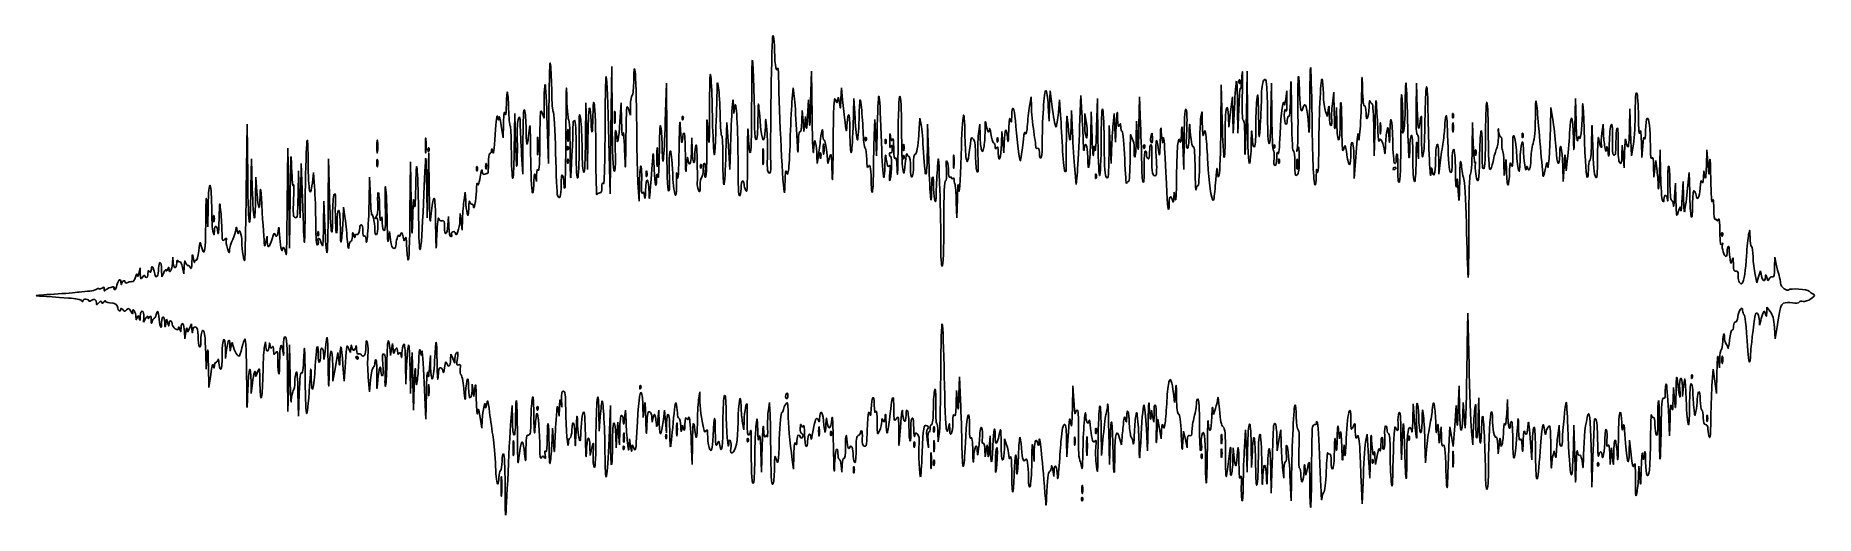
# Model space of a CAD drawing. Extents: x -517 to -102, y 95 to 207.
import ezdxf

# ---------------------------------------------------------------- set-up
doc = ezdxf.new("R2010")
doc.units = 0
doc.layers.add('Layer_1', color=7, linetype='CONTINUOUS')

msp = doc.modelspace()

# ---------------------------------------------------------------- linework, layer by layer
at = {"layer": 'Layer_1', "color": 7}
for p, q in [((-382.75181, 184.566011), (-382.569607, 199.382678)), ((-382.569607, 199.382678), (-382.487226, 187.320861)), ((-370.089289, 186.559688), (-369.816154, 195.502122)), ((-369.816154, 195.502122), (-369.7605, 183.087528)), ((-336.191098, 191.0924), (-335.992583, 198.324344)), ((-335.992583, 198.324344), (-335.849722, 187.564622)), ((-240.563222, 185.095178), (-240.467879, 195.149344)), ((-240.467879, 195.149344), (-240.239968, 186.776765)), ((-236.326844, 195.825602), (-236.326821, 195.825602)), ((-234.591011, 188.270178), (-234.398055, 198.324344)), ((-234.398055, 198.324344), (-234.318144, 187.455608)), ((-228.858002, 188.342099), (-228.754726, 195.502122)), ((-228.754726, 195.502122), (-228.674255, 187.652817)), ((-195.005006, 189.395886), (-194.93011, 195.502122)), ((-194.93011, 195.502122), (-194.740423, 189.681289)), ((-388.677065, 182.693108), (-388.599285, 190.916011)), ((-388.599285, 190.916011), (-388.402068, 183.1549)), ((-380.668784, 186.559575), (-380.391614, 190.916011)), ((-380.391614, 190.916011), (-380.278273, 186.506289)), ((-340.543078, 191.0924), (-340.271834, 194.443789)), ((-340.271834, 194.443789), (-339.974259, 191.797955)), ((-336.896654, 187.741011), (-336.68335, 191.621567)), ((-336.68335, 191.621567), (-336.536482, 187.741011)), ((-330.463116, 191.797955), (-330.071504, 190.916011)), ((-330.071504, 190.916011), (-329.882472, 191.797955)), ((-329.131281, 191.797955), (-329.016162, 194.443789)), ((-329.016162, 194.443789), (-328.733235, 191.621567)), ((-326.31332, 185.271567), (-326.136931, 191.974344)), ((-326.136931, 191.974344), (-325.848811, 187.388233)), ((-285.09945, 190.563233), (-284.77972, 192.327122)), ((-284.77972, 192.327122), (-284.725731, 190.034067)), ((-280.475289, 190.210455), (-280.361813, 193.738233)), ((-280.361813, 193.738233), (-279.785747, 189.328511)), ((-278.436437, 188.656768), (-278.159066, 191.621567)), ((-278.159066, 191.621567), (-277.924141, 188.093789)), ((-273.470226, 185.271567), (-273.220174, 192.6799)), ((-273.220174, 192.6799), (-272.957197, 188.622955)), ((-269.5042, 185.271567), (-269.316008, 191.974344)), ((-269.316008, 191.974344), (-269.199047, 182.272955)), ((-259.645602, 185.447955), (-259.512235, 192.327122)), ((-259.512235, 192.327122), (-259.266487, 185.977122)), ((-238.291003, 188.799344), (-237.862288, 192.327122)), ((-237.862288, 192.327122), (-237.760956, 188.093789)), ((-225.418788, 191.797955), (-225.181013, 193.738233)), ((-225.181013, 193.738233), (-225.148309, 191.0924)), ((-214.543832, 190.739622), (-214.221438, 193.385455)), ((-214.221438, 193.385455), (-214.109946, 188.622955)), ((-158.038233, 185.095178), (-157.838738, 191.974344)), ((-157.838738, 191.974344), (-157.715653, 186.506289)), ((-405.313586, 179.803511), (-405.180941, 188.446567)), ((-405.180941, 188.446567), (-404.982426, 181.214622)), ((-398.790837, 188.622955), (-398.297287, 187.388233)), ((-398.297287, 187.388233), (-398.32438, 188.622955)), ((-397.332144, 176.8049), (-397.223036, 189.5049)), ((-381.938982, 187.564721), (-381.938982, 187.564721)), ((-378.690801, 189.5049), (-378.225727, 188.093789)), ((-378.225727, 188.093789), (-378.198634, 190.27783)), ((-366.148959, 187.358936), (-366.149043, 187.358936)), ((-354.189905, 190.563233), (-354.076818, 188.446567)), ((-354.076818, 188.446567), (-353.85962, 190.034067)), ((-338.245478, 186.573664), (-338.183164, 189.152122)), ((-338.183164, 189.152122), (-337.966502, 186.682678)), ((-337.563234, 185.977122), (-337.376601, 187.741011)), ((-337.376601, 187.741011), (-337.243279, 185.800733)), ((-321.369662, 183.331289), (-321.23253, 187.035455)), ((-321.23253, 187.035455), (-321.021654, 182.802122)), ((-310.813027, 185.977122), (-310.702706, 187.388233)), ((-310.702706, 187.388233), (-310.416787, 185.800733)), ((-280.785028, 190.182287), (-280.588762, 186.682678)), ((-280.588762, 186.682678), (-280.475289, 190.210455)), ((-275.484054, 185.447955), (-275.399175, 189.152122)), ((-275.399175, 189.152122), (-275.154799, 184.036844)), ((-272.291948, 186.329999), (-272.255525, 188.446665)), ((-272.255525, 188.446665), (-271.931184, 186.506388)), ((-270.88706, 182.978511), (-270.776672, 188.799344)), ((-270.776672, 188.799344), (-270.574341, 182.802122)), ((-265.647142, 185.977122), (-265.393689, 188.446567)), ((-265.393689, 188.446567), (-265.267818, 185.095178)), ((-238.772034, 187.673639), (-238.719721, 185.271567)), ((-238.719721, 185.271567), (-238.291003, 188.799344)), ((-237.760956, 188.093789), (-237.659624, 183.860455)), ((-237.659624, 183.860455), (-237.376685, 189.811633)), ((-236.633128, 190.00467), (-236.558579, 183.860455)), ((-236.558579, 183.860455), (-236.354899, 189.5049)), ((-216.159653, 188.940182), (-215.719956, 187.741011)), ((-215.719956, 187.741011), (-215.507079, 189.328511)), ((-213.777124, 186.859067), (-213.555794, 189.857678)), ((-213.555794, 189.857678), (-213.490071, 186.065317)), ((-186.557308, 187.917499), (-186.557308, 187.917499)), ((-163.680877, 185.095178), (-163.586899, 189.857678)), ((-163.586899, 189.857678), (-163.07558, 186.506289)), ((-145.264045, 184.936428), (-145.189854, 189.5049)), ((-145.189854, 189.5049), (-144.999462, 184.036844)), ((-467.7964, 170.278525), (-467.559813, 185.977136)), ((-467.559813, 185.977136), (-467.444836, 173.629914)), ((-408.33898, 185.624344), (-407.903765, 182.802122)), ((-407.903765, 182.802122), (-407.812466, 186.153511)), ((-397.611515, 185.929638), (-397.332144, 176.8049)), ((-392.732824, 184.477802), (-392.732824, 184.477802)), ((-388.402068, 183.1549), (-388.204879, 175.393789)), ((-388.204879, 175.393789), (-388.12168, 182.802122)), ((-382.934012, 169.749344), (-382.75181, 184.566011)), ((-363.988632, 179.715317), (-363.916807, 182.802122)), ((-363.916807, 182.802122), (-363.797963, 179.891705)), ((-355.946682, 179.214637), (-355.770293, 186.3299)), ((-355.770293, 186.3299), (-355.38537, 180.861844)), ((-337.966502, 186.682678), (-337.74984, 184.213233)), ((-337.74984, 184.213233), (-337.563234, 185.977122)), ((-321.021654, 182.802122), (-320.810777, 178.568789)), ((-320.810777, 178.568789), (-320.704831, 183.684067)), ((-308.982703, 179.803511), (-308.916832, 185.977122)), ((-308.916832, 185.977122), (-308.638787, 177.392842)), ((-297.069228, 183.684067), (-296.77645, 185.977122)), ((-296.77645, 185.977122), (-296.703383, 183.331289)), ((-291.684117, 181.391011), (-291.616412, 184.213233)), ((-291.616412, 184.213233), (-291.388236, 181.743789)), ((-272.068609, 183.331388), (-272.068609, 183.331388)), ((-266.622276, 179.337339), (-266.550772, 185.624344)), ((-266.550772, 185.624344), (-266.341011, 181.214622)), ((-265.267818, 185.095178), (-265.141944, 181.743789)), ((-265.141944, 181.743789), (-264.929899, 185.800733)), ((-260.273419, 182.558361), (-260.203055, 186.682678)), ((-260.203055, 186.682678), (-259.991011, 182.625733)), ((-249.204689, 175.393789), (-249.107435, 182.802122)), ((-204.8801, 184.654205), (-204.802526, 178.568789)), ((-204.802526, 178.568789), (-204.604899, 186.153511)), ((-203.437038, 184.918888), (-203.437024, 184.918888)), ((-186.512093, 185.271665), (-186.51211, 185.271665)), ((-181.954156, 180.244483), (-181.881193, 186.3299)), ((-181.881193, 186.3299), (-181.689573, 181.391011)), ((-170.329527, 183.331388), (-170.329527, 183.331388)), ((-151.712998, 183.860455), (-151.427953, 185.977122)), ((-151.427953, 185.977122), (-151.361386, 184.036844)), ((-144.999462, 184.036844), (-144.809066, 178.568789)), ((-458.227402, 167.279914), (-458.090016, 180.332692)), ((-458.090016, 180.332692), (-457.899093, 168.691025)), ((-437.32227, 180.685554), (-437.322242, 180.685554)), ((-426.028668, 181.038332), (-426.028189, 181.038332)), ((-425.443537, 171.689622), (-425.245925, 179.274344)), ((-425.415625, 179.950602), (-425.41571, 179.950602)), ((-425.245925, 179.274344), (-425.111277, 170.278511)), ((-403.578032, 178.921567), (-403.312432, 174.335455)), ((-403.312432, 174.335455), (-403.292112, 179.097955)), ((-399.916396, 180.861943), (-399.916396, 180.861943)), ((-392.77496, 180.766287), (-392.774876, 180.766287)), ((-383.240421, 181.920178), (-382.934012, 169.749344)), ((-355.38537, 180.861844), (-355.000447, 175.393789)), ((-355.000447, 175.393789), (-354.899524, 180.156289)), ((-347.221358, 179.891691), (-347.221358, 179.891691)), ((-334.732856, 178.612886), (-334.685725, 176.8049)), ((-334.685725, 176.8049), (-334.401188, 178.568789)), ((-333.842642, 179.19285), (-333.842727, 179.19285)), ((-333.115892, 181.126414), (-333.115892, 181.126414)), ((-332.438389, 179.457422), (-332.194069, 176.818277)), ((-323.462848, 182.420047), (-323.462932, 182.420047)), ((-318.848966, 181.920276), (-318.848966, 181.920276)), ((-314.589499, 180.509165), (-314.589499, 180.509165)), ((-292.74341, 182.273054), (-292.74341, 182.273054)), ((-291.388236, 181.743789), (-291.160059, 179.274344)), ((-291.160059, 179.274344), (-291.053661, 181.479205)), ((-266.341011, 181.214622), (-266.131249, 176.8049)), ((-266.131249, 176.8049), (-266.015922, 180.156289)), ((-258.551844, 180.656158), (-258.551821, 180.656158)), ((-256.895259, 182.008471), (-256.895259, 182.008471)), ((-249.407677, 181.214622), (-249.204689, 175.393789)), ((-228.212955, 180.656158), (-228.212932, 180.656158)), ((-209.434193, 173.277122), (-209.017125, 179.274344)), ((-194.727122, 180.509067), (-194.501457, 177.863233)), ((-194.501457, 177.863233), (-194.4379, 180.794472)), ((-181.252543, 179.274443), (-181.252566, 179.274443)), ((-147.038551, 178.762817), (-146.975017, 181.038233)), ((-146.975017, 181.038233), (-146.749344, 178.3924)), ((-146.523673, 175.746567), (-146.403658, 179.627122)), ((-144.809066, 178.568789), (-144.368094, 181.317227)), ((-142.498902, 181.743789), (-142.388906, 178.216011)), ((-142.388906, 178.216011), (-142.181684, 180.861844)), ((-138.282677, 174.511844), (-138.078278, 179.9799)), ((-138.078278, 179.9799), (-137.998691, 174.335455)), ((-127.328329, 176.275733), (-127.217167, 179.9799)), ((-127.217167, 179.9799), (-127.002433, 177.157678)), ((-466.687408, 171.336858), (-466.594472, 177.863247)), ((-466.594472, 177.863247), (-466.386277, 171.096035)), ((-455.708258, 169.495847), (-455.634062, 175.041011)), ((-455.634062, 175.041011), (-455.429648, 169.572955)), ((-455.0964, 170.4549), (-454.967566, 176.8049)), ((-454.967566, 176.8049), (-454.687545, 168.691011)), ((-452.382382, 172.252794), (-452.089548, 174.688233)), ((-452.089548, 174.688233), (-451.858803, 171.336844)), ((-448.65894, 166.780129), (-448.591037, 177.863233)), ((-448.591037, 177.863233), (-448.394356, 169.513627)), ((-437.349138, 176.804999), (-437.349053, 176.804999)), ((-429.622289, 165.339622), (-429.518149, 177.157678)), ((-429.518149, 177.157678), (-429.324093, 167.809067)), ((-414.098966, 175.570276), (-414.098966, 175.570276)), ((-411.969345, 176.099443), (-411.969232, 176.099443)), ((-392.754386, 177.775025), (-392.754386, 177.775025)), ((-374.574901, 174.335554), (-374.574788, 174.335554)), ((-372.044101, 178.21611), (-372.045286, 178.21611)), ((-361.915625, 176.070047), (-361.91571, 176.070047)), ((-332.194069, 176.818277), (-331.765289, 178.2227)), ((-314.643403, 178.186714), (-314.643488, 178.186714)), ((-302.913937, 177.157776), (-302.913909, 177.157776)), ((-274.598565, 175.393789), (-274.286709, 171.866011)), ((-274.286709, 171.866011), (-274.003493, 174.864622)), ((-226.948814, 177.775025), (-226.948814, 177.775025)), ((-222.843406, 176.62861), (-222.843406, 176.62861)), ((-209.488995, 177.401441), (-209.434193, 173.277122)), ((-199.665785, 175.767375), (-199.665785, 175.767375)), ((-189.746337, 178.039622), (-189.693637, 174.335455)), ((-189.693637, 174.335455), (-189.388335, 176.981289)), ((-174.557899, 176.834296), (-174.497009, 173.982678)), ((-174.497009, 173.982678), (-174.266011, 176.275733)), ((-160.827294, 176.099344), (-160.723823, 172.571567)), ((-160.723823, 172.571567), (-160.507677, 176.099344)), ((-160.169434, 177.334067), (-160.047302, 175.041011)), ((-160.047302, 175.041011), (-159.762506, 177.334067)), ((-146.749344, 178.3924), (-146.523673, 175.746567)), ((-139.641684, 176.099344), (-139.578783, 173.6299)), ((-139.578783, 173.6299), (-139.371067, 175.570178)), ((-139.371067, 175.570178), (-139.163318, 177.510455)), ((-139.163318, 177.510455), (-138.902474, 175.570178)), ((-131.793226, 170.298741), (-131.314506, 174.688233)), ((-131.314506, 174.688233), (-131.229063, 170.102122)), ((-128.030461, 173.453511), (-127.959237, 175.041011)), ((-127.959237, 175.041011), (-127.699344, 173.806289)), ((-127.002433, 177.157678), (-126.787662, 174.335455)), ((-126.787662, 174.335455), (-126.608061, 176.981289)), ((-465.605932, 168.720421), (-465.551661, 173.629914)), ((-465.551661, 173.629914), (-465.31609, 170.194451)), ((-455.225235, 164.1049), (-455.0964, 170.4549)), ((-439.160271, 167.632678), (-439.056865, 173.6299)), ((-439.056865, 173.6299), (-438.849093, 168.8674)), ((-425.718732, 171.131059), (-425.641149, 164.1049)), ((-425.641149, 164.1049), (-425.443537, 171.689622)), ((-400.396428, 173.806289), (-400.136529, 172.571567)), ((-400.136529, 172.571567), (-400.084685, 174.159067)), ((-376.420267, 171.160455), (-376.166634, 167.985455)), ((-376.166634, 167.985455), (-376.085947, 172.395178)), ((-269.634925, 174.247247), (-269.634925, 174.247247)), ((-134.754899, 169.043789), (-134.535438, 172.218789)), ((-134.535438, 172.218789), (-134.441669, 168.161844)), ((-132.991011, 168.691011), (-132.777687, 172.571567)), ((-132.777687, 172.571567), (-132.680109, 168.8674)), ((-476.949093, 166.221581), (-476.738244, 161.988247)), ((-476.738244, 161.988247), (-476.667266, 166.838942)), ((-457.899093, 168.691025), (-457.708198, 157.049358)), ((-457.708198, 157.049358), (-457.55306, 169.220192)), ((-455.429648, 169.572955), (-455.225235, 164.1049)), ((-449.762231, 162.341011), (-449.666304, 167.985455)), ((-449.666304, 167.985455), (-449.444364, 162.089003)), ((-445.188284, 164.1049), (-445.100879, 166.574344)), ((-445.100879, 166.574344), (-444.803445, 164.457678)), ((-416.993098, 168.338233), (-416.718355, 170.102122)), ((-416.718355, 170.102122), (-416.629483, 168.161844)), ((-302.227657, 167.809067), (-302.120356, 164.1049)), ((-302.120356, 164.1049), (-301.985087, 168.514622)), ((-251.512282, 168.691011), (-251.418372, 170.102122)), ((-251.418372, 170.102122), (-251.171566, 168.514622)), ((-475.456165, 163.92861), (-475.456165, 163.92861)), ((-420.765337, 162.429205), (-420.638055, 164.457678)), ((-420.638055, 164.457678), (-420.571366, 162.076428)), ((-417.977715, 163.510506), (-417.920198, 165.163233)), ((-417.920198, 165.163233), (-417.682426, 163.222955)), ((-417.682426, 163.222955), (-417.444654, 161.282678)), ((-417.444654, 161.282678), (-417.356234, 163.928511)), ((-463.190759, 158.636858), (-462.930861, 159.871581)), ((-462.930861, 159.871581), (-462.884435, 158.527844)), ((-451.140632, 160.400719), (-451.140632, 160.400719)), ((-434.641865, 158.989622), (-434.430226, 160.9299)), ((-434.430226, 160.9299), (-434.152181, 158.960226)), ((-123.790707, 160.194934), (-123.79073, 160.194934)), ((-485.003687, 153.454194), (-484.944392, 154.932678)), ((-484.944392, 154.932678), (-484.805567, 153.602375)), ((-111.429199, 152.562499), (-111.386829, 154.932678)), ((-111.386829, 154.932678), (-111.059417, 153.345178)), ((-492.824008, 151.228511), (-492.56411, 152.463233)), ((-492.56411, 152.463233), (-492.506452, 151.052122)), ((-487.516424, 152.022261), (-487.50062, 150.346567)), ((-487.50062, 150.346567), (-487.016016, 151.4049)), ((-482.653481, 152.558562), (-482.31631, 151.052136)), ((-482.31631, 151.052136), (-482.243384, 152.816025)), ((-115.994318, 150.875733), (-115.585237, 148.935455)), ((-115.585237, 148.935455), (-115.167726, 150.346567)), ((-115.167726, 150.346567), (-114.750212, 151.757678)), ((-114.750212, 151.757678), (-114.493954, 150.61115)), ((-182.938874, 141.8799), (-183.092079, 134.647955)), ((-182.67176, 129.709067), (-182.938874, 141.8799)), ((-113.213089, 143.291011), (-113.259444, 142.056289)), ((-112.430523, 142.244672), (-113.213089, 143.291011)), ((-491.780661, 139.763208), (-491.684959, 140.96826)), ((-491.256489, 140.645152), (-491.780661, 139.763208)), ((-486.370686, 140.468775), (-486.54589, 139.410441)), ((-486.10472, 139.58683), (-486.370686, 140.468775)), ((-482.1347, 135.882664), (-482.187702, 137.537538)), ((-481.887897, 137.470164), (-482.1347, 135.882664)), ((-480.534105, 139.410441), (-481.018681, 138.352108)), ((-480.452571, 138.175719), (-480.534105, 139.410441)), ((-114.927132, 139.057678), (-114.968652, 140.116011)), ((-114.662794, 140.166193), (-114.927132, 139.057678)), ((-111.295177, 135.882678), (-111.471566, 138.540505)), ((-110.842529, 138.7049), (-111.295177, 135.882678)), ((-472.623162, 131.296552), (-472.669418, 133.501414)), ((-472.361796, 133.338656), (-472.623162, 131.296552)), ((-471.564462, 133.060441), (-471.610916, 134.442156)), ((-471.304564, 134.295164), (-471.564462, 133.060441)), ((-463.274156, 135.177108), (-463.543452, 134.118775)), ((-463.232415, 134.009761), (-463.274156, 135.177108)), ((-457.701819, 134.471552), (-457.899008, 126.710444)), ((-457.557322, 126.886833), (-457.701819, 134.471552)), ((-443.466954, 132.707664), (-443.924295, 133.765997)), ((-443.403002, 133.765997), (-443.466954, 132.707664)), ((-434.162764, 132.002108), (-434.247996, 133.23683)), ((-433.910119, 133.413219), (-434.162764, 132.002108)), ((-433.657474, 134.82433), (-433.910119, 133.413219)), ((-433.566485, 133.413219), (-433.657474, 134.82433)), ((-426.938045, 132.002108), (-427.207341, 133.060441)), ((-426.838477, 133.060441), (-426.938045, 132.002108)), ((-477.172415, 128.827108), (-477.2371, 132.398983)), ((-476.949008, 131.64933), (-477.172415, 128.827108)), ((-476.500783, 124.593777), (-476.613192, 129.532664)), ((-447.590982, 126.004889), (-447.629703, 129.42365)), ((-447.01937, 129.356275), (-447.590982, 126.004889)), ((-446.447757, 132.707664), (-447.01937, 129.356275)), ((-446.231603, 130.943775), (-446.447757, 132.707664)), ((-444.982064, 126.004889), (-445.259714, 129.863812)), ((-444.681864, 130.414608), (-444.982064, 126.004889)), ((-442.20051, 131.472941), (-442.20051, 131.472941)), ((-430.600245, 125.299333), (-430.673087, 130.238219)), ((-430.403085, 129.769363), (-430.600245, 125.299333)), ((-429.53178, 123.182666), (-429.604283, 128.974101)), ((-429.116236, 132.707664), (-429.324008, 127.945166)), ((-428.96917, 126.004889), (-429.116236, 132.707664)), ((-424.867268, 132.002108), (-425.078313, 129.179886)), ((-424.802582, 129.26808), (-424.867268, 132.002108)), ((-420.120064, 132.354886), (-420.135868, 131.052791)), ((-419.63546, 131.296552), (-420.120064, 132.354886)), ((-419.150856, 130.238219), (-419.63546, 131.296552)), ((-419.122211, 131.363927), (-419.150856, 130.238219)), ((-125.776846, 128.827122), (-126.032539, 124.979886)), ((-125.371363, 126.004889), (-125.776846, 128.827122)), ((-124.286572, 129.1799), (-124.524344, 131.120178)), ((-124.229069, 131.187553), (-124.286572, 129.1799)), ((-123.729663, 130.943775), (-123.729592, 130.943775)), ((-476.085493, 127.592389), (-476.500783, 124.593777)), ((-466.625714, 123.182666), (-466.672083, 125.711434)), ((-466.345298, 125.596739), (-466.625714, 123.182666)), ((-458.096225, 118.949333), (-458.174005, 127.680583)), ((-457.899008, 126.710444), (-458.096225, 118.949333)), ((-439.068097, 123.535444), (-439.35015, 126.933371)), ((-438.791322, 126.354618), (-439.068097, 123.535444)), ((-429.324008, 127.945166), (-429.53178, 123.182666)), ((-428.822132, 119.302111), (-428.96917, 126.004889)), ((-428.618452, 124.946555), (-428.822132, 119.302111)), ((-425.915469, 117.185444), (-426.327175, 125.652111)), ((-415.094392, 125.299333), (-415.153715, 123.820855)), ((-414.906432, 123.888222), (-415.094392, 125.299333)), ((-375.841627, 125.027384), (-375.841542, 125.027384)), ((-301.492581, 127.063222), (-301.619243, 122.829889)), ((-301.249588, 121.595166), (-301.492581, 127.063222)), ((-275.023823, 124.946555), (-275.147566, 119.654889)), ((-274.807686, 121.418777), (-275.023823, 124.946555)), ((-184.996946, 124.946555), (-185.202122, 119.654889)), ((-184.88798, 119.302111), (-184.996946, 124.946555)), ((-134.978278, 124.593777), (-135.093038, 121.595166)), ((-134.754899, 121.771555), (-134.978278, 124.593777)), ((-132.869232, 122.477111), (-132.930121, 124.7028)), ((-132.638233, 124.770166), (-132.869232, 122.477111)), ((-130.660992, 127.496828), (-130.66097, 127.496828)), ((-124.965917, 123.182666), (-125.371363, 126.004889)), ((-124.863998, 128.121555), (-124.965917, 123.182666)), ((-455.634739, 117.891), (-455.733348, 123.359055)), ((-455.443957, 123.182666), (-455.634739, 117.891)), ((-425.794198, 123.359055), (-425.915469, 117.185444)), ((-425.334176, 123.888222), (-425.334261, 123.888222)), ((-414.718472, 122.477111), (-414.906432, 123.888222)), ((-414.494077, 124.417389), (-414.718472, 122.477111)), ((-405.782103, 120.360444), (-406.05233, 117.538222)), ((-405.735226, 116.920861), (-405.782103, 120.360444)), ((-382.84689, 120.360444), (-383.155331, 112.775722)), ((-382.864388, 113.572717), (-382.84689, 120.360444)), ((-362.043246, 123.535444), (-362.31147, 121.595166)), ((-361.993575, 121.171579), (-362.043246, 123.535444)), ((-345.810276, 121.066), (-346.051096, 119.325846)), ((-345.688553, 119.125722), (-345.810276, 121.066)), ((-341.482454, 122.712287), (-341.482454, 122.712287)), ((-302.197234, 123.888222), (-302.266181, 120.713222)), ((-301.971569, 121.242389), (-302.197234, 123.888222)), ((-251.347955, 121.066), (-251.600959, 123.211848)), ((-251.145669, 123.535444), (-251.347955, 121.066)), ((-195.686011, 120.713222), (-195.78859, 117.009055)), ((-195.390163, 116.854313), (-195.686011, 120.713222)), ((-185.664388, 120.360444), (-186.030173, 115.597944)), ((-185.535844, 117.361833), (-185.664388, 120.360444)), ((-184.01234, 121.066), (-184.113232, 118.243777)), ((-183.791011, 118.067389), (-184.01234, 121.066)), ((-180.417306, 122.124333), (-180.526899, 117.450027)), ((-180.340268, 116.685685), (-180.417306, 122.124333)), ((-173.69551, 121.771555), (-173.894758, 118.420166)), ((-173.627985, 118.311172), (-173.69551, 121.771555)), ((-412.8389, 115.068777), (-413.26514, 117.538222)), ((-412.749492, 117.009055), (-412.8389, 115.068777)), ((-399.830516, 120.088495), (-399.830431, 120.088495)), ((-394.858212, 117.891), (-395.075382, 119.4785)), ((-394.752237, 120.007666), (-394.858212, 117.891)), ((-385.471472, 114.363222), (-385.575415, 118.949333)), ((-385.235873, 117.798685), (-385.471472, 114.363222)), ((-381.142607, 116.479889), (-381.355318, 113.481277)), ((-380.961956, 113.834055), (-381.142607, 116.479889)), ((-379.345021, 119.302111), (-379.582793, 117.361833)), ((-379.246271, 116.656277), (-379.345021, 119.302111)), ((-375.227681, 117.538222), (-375.293975, 120.184055)), ((-374.996682, 119.831277), (-375.227681, 117.538222)), ((-373.149312, 116.479889), (-373.191052, 117.588683)), ((-372.880015, 117.538222), (-373.149312, 116.479889)), ((-371.590683, 119.302111), (-371.821682, 117.009055)), ((-371.499469, 116.127111), (-371.590683, 119.302111)), ((-370.237992, 119.302111), (-370.538474, 117.069987)), ((-370.035074, 116.656277), (-370.237992, 119.302111)), ((-369.832128, 114.010444), (-370.035074, 116.656277)), ((-369.768572, 116.27412), (-369.832128, 114.010444)), ((-351.801656, 114.716), (-352.084132, 116.3035)), ((-351.715776, 116.832666), (-351.801656, 114.716)), ((-256.715884, 119.302111), (-256.832611, 117.714611)), ((-256.463227, 117.891), (-256.715884, 119.302111)), ((-256.21057, 116.479889), (-256.463227, 117.891)), ((-256.121459, 117.714611), (-256.21057, 116.479889)), ((-255.228511, 117.185444), (-255.444724, 113.657666)), ((-254.832491, 114.892389), (-255.228511, 117.185444)), ((-242.293106, 118.243777), (-242.439698, 119.654889)), ((-241.798757, 119.654889), (-242.293106, 118.243777)), ((-183.569681, 115.068777), (-183.791011, 118.067389)), ((-183.428016, 118.067389), (-183.569681, 115.068777)), ((-135.919631, 113.304889), (-136.202558, 119.25608)), ((-135.816374, 117.361833), (-135.919631, 113.304889)), ((-127.103172, 117.979194), (-127.103172, 117.979194)), ((-396.382804, 115.068777), (-396.484348, 112.246555)), ((-396.163348, 111.893777), (-396.382804, 115.068777)), ((-381.568, 110.482666), (-381.63373, 113.393083)), ((-381.355318, 113.481277), (-381.568, 110.482666)), ((-380.781306, 111.188222), (-380.961956, 113.834055)), ((-380.71123, 114.627805), (-380.781306, 111.188222)), ((-379.834309, 112.952111), (-379.834338, 112.952111)), ((-378.413603, 112.599333), (-378.522823, 111.011833)), ((-378.171682, 110.835444), (-378.413603, 112.599333)), ((-370.001744, 113.1285), (-370.001744, 113.1285)), ((-367.47227, 114.716), (-367.472242, 114.716)), ((-366.073916, 115.774333), (-366.249119, 114.716)), ((-365.80795, 114.892389), (-366.073916, 115.774333)), ((-350.979514, 112.217148), (-350.979599, 112.217148)), ((-334.325976, 114.363222), (-334.326004, 114.363222)), ((-331.548966, 113.834055), (-331.548966, 113.834055)), ((-308.709286, 110.482666), (-309.016513, 112.42063)), ((-308.816417, 112.33475), (-308.709286, 110.482666)), ((-307.547123, 114.716), (-307.54701, 114.716)), ((-306.458338, 111.893777), (-306.508009, 114.119467)), ((-306.190114, 113.834055), (-306.458338, 111.893777)), ((-294.339857, 113.304889), (-294.563236, 110.482666)), ((-294.275143, 110.159296), (-294.339857, 113.304889)), ((-290.961487, 112.599333), (-290.998458, 110.238911)), ((-290.496413, 111.188222), (-290.961487, 112.599333)), ((-276.451356, 108.366), (-276.511464, 112.158361)), ((-276.203568, 112.246555), (-276.451356, 108.366)), ((-274.711369, 112.070166), (-274.711369, 112.070166)), ((-269.637185, 114.9873), (-269.637163, 114.9873)), ((-268.355832, 108.718777), (-268.441918, 114.892389)), ((-267.955488, 113.304889), (-268.355832, 108.718777)), ((-266.543993, 106.602111), (-266.680521, 114.363222)), ((-266.354306, 112.422944), (-266.543993, 106.602111)), ((-263.71854, 111.188222), (-264.177746, 112.748149)), ((-263.619934, 112.422944), (-263.71854, 111.188222)), ((-257.625302, 109.777111), (-257.917024, 114.878616)), ((-257.506766, 116.127111), (-257.625302, 109.777111)), ((-254.436471, 112.599333), (-254.832491, 114.892389)), ((-254.356354, 114.539611), (-254.436471, 112.599333)), ((-249.224063, 114.363222), (-249.409323, 111.717389)), ((-248.828614, 112.422944), (-249.224063, 114.363222)), ((-248.433161, 110.482666), (-248.828614, 112.422944)), ((-240.487093, 112.599333), (-240.48711, 112.599333)), ((-234.767399, 114.716), (-235.030377, 110.659055)), ((-234.575782, 109.777111), (-234.767399, 114.716)), ((-227.440117, 109.777111), (-227.487785, 112.843117)), ((-227.000424, 112.246555), (-227.440117, 109.777111)), ((-226.560736, 114.716), (-227.000424, 112.246555)), ((-226.475109, 111.541), (-226.560736, 114.716)), ((-212.860554, 112.599333), (-213.084946, 114.539611)), ((-212.672586, 114.010444), (-212.860554, 112.599333)), ((-206.449927, 113.657666), (-206.742854, 112.246555)), ((-206.36613, 112.246555), (-206.449927, 113.657666)), ((-198.464661, 107.660444), (-198.546898, 113.481277)), ((-198.254899, 112.070166), (-198.464661, 107.660444)), ((-196.787863, 112.775722), (-196.787863, 112.775722)), ((-189.67323, 111.541), (-189.783717, 114.010444)), ((-189.435455, 113.481277), (-189.67323, 111.541)), ((-189.19768, 115.421555), (-189.435455, 113.481277)), ((-189.134775, 112.952111), (-189.19768, 115.421555)), ((-187.128695, 115.421555), (-187.359911, 110.835444)), ((-186.762328, 113.1285), (-187.128695, 115.421555)), ((-186.395958, 110.835444), (-186.762328, 113.1285)), ((-186.030173, 115.597944), (-186.395958, 110.835444)), ((-181.796021, 111.188222), (-182.100333, 114.363222)), ((-181.696893, 114.363222), (-181.796021, 111.188222)), ((-168.02689, 107.660444), (-168.410501, 112.775722)), ((-161.665353, 115.774333), (-161.933571, 113.834055)), ((-161.615682, 113.195894), (-161.665353, 115.774333)), ((-158.236282, 115.774333), (-158.35538, 110.659055)), ((-158.038233, 108.366), (-158.236282, 115.774333)), ((-145.236844, 112.246555), (-145.315409, 109.424333)), ((-144.886432, 108.895166), (-145.236844, 112.246555)), ((-405.567557, 110.482666), (-405.567078, 110.482666)), ((-387.625788, 108.718777), (-387.661235, 110.74725)), ((-387.29999, 110.108948), (-387.625788, 108.718777)), ((-379.907292, 110.453259), (-379.907377, 110.453259)), ((-377.774172, 111.188222), (-377.851952, 110.129889)), ((-377.360801, 110.306277), (-377.774172, 111.188222)), ((-363.828161, 106.602111), (-364.04121, 111.961229)), ((-363.767963, 111.51162), (-363.828161, 106.602111)), ((-347.681014, 104.838222), (-347.806913, 109.600722)), ((-347.479902, 111.188222), (-347.681014, 104.838222)), ((-340.098634, 108.895166), (-340.175314, 105.543777)), ((-312.133234, 111.188222), (-312.133121, 111.188222)), ((-307.506398, 110.835444), (-307.506483, 110.835444)), ((-295.521436, 108.366), (-295.571503, 110.062522)), ((-295.268791, 109.777111), (-295.521436, 108.366)), ((-295.016146, 111.188222), (-295.268791, 109.777111)), ((-294.901394, 109.424333), (-295.016146, 111.188222)), ((-284.107015, 107.307666), (-284.33268, 109.9535)), ((-284.043459, 109.935861), (-284.107015, 107.307666)), ((-271.856361, 110.835444), (-271.856383, 110.835444)), ((-248.391254, 112.019733), (-248.433161, 110.482666)), ((-245.118419, 108.542389), (-245.118419, 108.542389)), ((-240.491924, 109.247944), (-240.491924, 109.247944)), ((-237.644232, 110.482666), (-237.729917, 107.660444)), ((-237.440538, 108.189611), (-237.644232, 110.482666)), ((-234.384164, 104.838222), (-234.575782, 109.777111)), ((-234.305797, 110.129889), (-234.384164, 104.838222)), ((-233.393206, 105.896555), (-233.468345, 111.188222)), ((-233.19836, 109.777111), (-233.393206, 105.896555)), ((-211.782234, 111.188222), (-212.013233, 108.895166)), ((-211.666314, 109.071555), (-211.782234, 111.188222)), ((-205.654873, 109.071555), (-205.781566, 103.427111)), ((-204.514436, 106.602111), (-204.612528, 108.366)), ((-204.087434, 108.718777), (-204.514436, 106.602111)), ((-192.856925, 106.954889), (-192.948365, 111.364611)), ((-192.585693, 110.129889), (-192.856925, 106.954889)), ((-175.91129, 109.071555), (-175.970593, 111.120855)), ((-175.677122, 111.188222), (-175.91129, 109.071555)), ((-167.966071, 111.188222), (-168.02689, 107.660444)), ((-162.862647, 109.777111), (-163.093011, 108.895166)), ((-162.608858, 108.718777), (-162.862647, 109.777111)), ((-154.027926, 101.310444), (-154.131078, 108.013222)), ((-153.787791, 108.366), (-154.027926, 101.310444)), ((-149.793816, 106.602111), (-149.864479, 109.071555)), ((-149.611007, 108.542389), (-149.793816, 106.602111)), ((-149.428197, 110.482666), (-149.611007, 108.542389)), ((-149.207993, 108.189611), (-149.428197, 110.482666)), ((-142.036269, 107.660444), (-142.216855, 109.071555)), ((-141.797049, 109.071555), (-142.036269, 107.660444)), ((-340.175314, 105.543777), (-340.469954, 107.660444)), ((-328.905955, 104.838222), (-329.040998, 106.337527)), ((-328.844317, 106.534744), (-328.905955, 104.838222)), ((-326.231165, 105.367389), (-326.231165, 105.367389)), ((-308.198068, 107.484055), (-308.198068, 107.484055)), ((-307.547123, 106.954889), (-307.54701, 106.954889)), ((-293.127091, 107.160657), (-293.127091, 107.160657)), ((-279.499768, 103.779889), (-279.746575, 105.367389)), ((-279.441379, 105.191), (-279.499768, 103.779889)), ((-228.8168, 99.899333), (-228.922253, 105.720166)), ((-228.576688, 106.954889), (-228.8168, 99.899333)), ((-225.882578, 103.427111), (-226.136031, 105.896555)), ((-225.827071, 105.476411), (-225.882578, 103.427111)), ((-224.116539, 98.135444), (-224.427096, 104.132666)), ((-220.726381, 104.132666), (-220.896615, 105.543777)), ((-220.28995, 106.072944), (-220.726381, 104.132666)), ((-207.317058, 104.132666), (-207.598335, 97.429889)), ((-205.781566, 103.427111), (-206.03195, 107.131277)), ((-205.282399, 107.278259), (-205.282377, 107.278259)), ((-186.489744, 107.836833), (-186.489744, 107.836833)), ((-152.718485, 106.572703), (-152.718508, 106.572703)), ((-143.094462, 106.249333), (-143.178352, 103.779889)), ((-142.868788, 103.6035), (-143.094462, 106.249333)), ((-408.379732, 101.486833), (-408.379732, 101.486833)), ((-407.452237, 101.759996), (-407.451899, 101.759996)), ((-272.94748, 100.781277), (-272.94748, 100.781277)), ((-224.06111, 102.721555), (-224.116539, 98.135444)), ((-207.598335, 97.429889), (-207.828713, 102.897944)), ((-273.015733, 98.458814), (-273.01571, 98.458814))]:
    msp.add_line(p, q, dxfattribs=at)
for points in [[(-345.469944, 175.481983), (-345.668572, 181.108267), (-345.2922, 206.614622), (-345.010542, 206.614622)], [(-345.010542, 206.614622), (-344.810503, 206.614622), (-344.656438, 205.583645), (-344.654688, 204.233372)], [(-344.654688, 204.233372), (-344.650173, 200.810632), (-344.24112, 197.710378), (-343.944646, 198.853511)], [(-397.223036, 189.5049), (-397.156037, 197.305533), (-397.014531, 201.320291), (-396.856204, 199.911844)], [(-396.856204, 199.911844), (-396.714444, 198.650664), (-396.579908, 195.68733), (-396.557218, 193.326657)], [(-384.123438, 185.800733), (-384.059232, 202.151859), (-383.711252, 200.62255), (-383.240421, 181.920178)], [(-377.421817, 196.316694), (-377.385439, 199.133518), (-377.330264, 199.455945), (-377.108551, 198.147955)], [(-349.94946, 190.022309), (-349.94946, 196.10831), (-349.867672, 201.005989), (-349.767708, 200.906029)], [(-349.767708, 200.906029), (-349.591771, 200.730091), (-349.260612, 190.571739), (-349.249407, 185.006983)], [(-343.944646, 198.853511), (-343.810477, 199.370824), (-343.699592, 198.641562), (-343.67645, 197.089622)], [(-235.625976, 197.089622), (-235.48018, 199.371397), (-235.446339, 198.118336), (-235.537846, 193.826428)], [(-222.577668, 189.5049), (-222.676229, 197.457826), (-222.404934, 199.953371), (-222.188179, 193.087657)], [(-219.831584, 190.533837), (-219.800116, 195.36836), (-219.706275, 199.255813), (-219.623078, 199.172614)], [(-398.32438, 188.622955), (-398.393073, 191.766699), (-398.261134, 195.42459), (-398.085395, 195.248853)], [(-398.085395, 195.248853), (-397.978432, 195.141891), (-397.765185, 190.948244), (-397.611515, 185.929638)], [(-393.253807, 185.132665), (-393.214747, 192.776146), (-393.134906, 196.41436), (-393.076374, 193.217587)], [(-377.818735, 192.6799), (-377.624707, 192.799816), (-377.446088, 194.436375), (-377.421817, 196.316694)], [(-377.108551, 198.147955), (-376.960553, 197.27483), (-376.802198, 191.55983), (-376.756676, 185.447955)], [(-359.750332, 190.739622), (-359.745534, 196.521263), (-359.653896, 198.623528), (-359.473641, 197.089622)], [(-359.473641, 197.089622), (-359.325418, 195.828442), (-359.169829, 192.256567), (-359.127891, 189.152122)], [(-358.021834, 193.353816), (-357.981532, 196.12655), (-357.971796, 196.157538), (-357.67978, 194.443789)], [(-343.67645, 197.089622), (-343.548039, 188.479177), (-342.639904, 170.311977), (-342.320062, 169.955129)], [(-320.704831, 183.684067), (-320.475356, 194.760019), (-320.149192, 195.418536), (-319.831099, 185.447955)], [(-237.376685, 189.811633), (-237.221068, 193.084784), (-237.006884, 195.849679), (-236.900714, 195.955848)], [(-236.900714, 195.955848), (-236.794542, 196.062017), (-236.674129, 193.383985), (-236.633128, 190.00467)], [(-236.326821, 195.825602), (-236.342118, 196.197487), (-236.25876, 196.405848), (-236.141537, 196.288622)], [(-236.113709, 195.612465), (-236.226325, 195.331042), (-236.309919, 195.414633), (-236.326844, 195.825602)], [(-236.141537, 196.288622), (-236.024313, 196.171398), (-236.011782, 195.867129), (-236.113709, 195.612465)], [(-236.006936, 194.2674), (-235.927581, 193.78233), (-235.756148, 195.05233), (-235.625976, 197.089622)], [(-231.0915, 191.974344), (-231.058127, 194.296438), (-230.880237, 195.713648), (-230.571012, 196.121038)], [(-230.571012, 196.121038), (-230.153018, 196.671733), (-230.076474, 196.559355), (-229.876675, 195.101663)], [(-229.876675, 195.101663), (-229.753171, 194.200601), (-229.652122, 190.796146), (-229.652122, 187.536205)], [(-224.271736, 193.458145), (-224.197528, 197.608829), (-224.142139, 196.451602), (-224.086745, 189.593094)], [(-219.623078, 199.172614), (-219.539879, 199.089415), (-219.390183, 193.863893), (-219.29042, 187.560344)], [(-217.70283, 180.332678), (-217.639019, 189.293778), (-217.239935, 197.49633), (-216.921879, 196.384067)], [(-216.921879, 196.384067), (-216.783166, 195.898997), (-216.653852, 194.295498), (-216.634512, 192.820737)], [(-207.747864, 192.503511), (-207.634682, 198.008286), (-207.622112, 198.098524), (-207.516338, 194.165379)], [(-197.57414, 190.357448), (-197.56048, 193.348707), (-197.476384, 195.723142), (-197.387204, 195.633965)], [(-197.387204, 195.633965), (-197.298028, 195.544788), (-197.132866, 191.596082), (-197.020177, 186.859067)], [(-192.952655, 186.682678), (-192.874781, 195.798145), (-192.371828, 197.724258), (-192.261769, 189.328511)], [(-407.140833, 190.533837), (-407.117973, 192.263916), (-407.019167, 193.599501), (-406.921462, 193.501802)], [(-406.921462, 193.501802), (-406.823757, 193.404105), (-406.684706, 191.624643), (-406.612485, 189.547453)], [(-396.557218, 193.326657), (-396.53464, 190.96599), (-396.378317, 188.981615), (-396.210028, 188.916935)], [(-393.076374, 193.217587), (-393.017841, 190.020813), (-392.815318, 187.250624), (-392.626314, 187.061615)], [(-386.950373, 187.946796), (-386.919131, 191.051094), (-386.842903, 191.65087), (-386.617944, 190.563233)], [(-378.198634, 190.27783), (-378.183676, 191.479053), (-378.012762, 192.559984), (-377.818735, 192.6799)], [(-358.32384, 184.005204), (-358.180555, 187.577316), (-358.044665, 191.784191), (-358.021834, 193.353816)], [(-357.67978, 194.443789), (-357.514454, 193.47365), (-357.334679, 190.512337), (-357.280295, 187.863098)], [(-354.550782, 188.799344), (-354.348937, 191.960482), (-354.282022, 192.287492), (-354.189905, 190.563233)], [(-353.85962, 190.034067), (-353.528376, 192.455338), (-353.127987, 184.99408), (-353.12604, 176.363928)], [(-348.477501, 186.947261), (-348.416936, 191.600614), (-348.415497, 191.608127), (-348.158618, 188.622955)], [(-340.968753, 182.096567), (-340.883804, 185.201011), (-340.692232, 189.249136), (-340.543078, 191.0924)], [(-339.974259, 191.797955), (-339.810598, 190.342747), (-339.559392, 186.612122), (-339.416023, 183.507678)], [(-336.536482, 187.741011), (-336.410328, 184.408082), (-336.361588, 184.88103), (-336.191098, 191.0924)], [(-330.955086, 180.861844), (-330.878462, 189.884667), (-330.762102, 192.471298), (-330.463116, 191.797955)], [(-329.882472, 191.797955), (-329.738877, 192.467821), (-329.639676, 192.255737), (-329.469919, 190.916011)], [(-329.469919, 190.916011), (-329.252636, 189.201525), (-329.243154, 189.226228), (-329.131281, 191.797955)], [(-328.733235, 191.621567), (-328.577617, 190.069344), (-328.311962, 187.688094), (-328.142882, 186.3299)], [(-324.902209, 187.211844), (-324.740101, 192.237615), (-324.701098, 192.494426), (-324.420061, 190.386844)], [(-315.804296, 181.831983), (-315.756685, 188.661549), (-315.602902, 192.503511), (-315.377124, 192.503511)], [(-315.377124, 192.503511), (-315.153548, 192.503511), (-315.014779, 189.693255), (-314.998213, 184.830594)], [(-301.111722, 178.745178), (-300.794561, 189.154552), (-300.340127, 191.282544), (-300.20768, 182.978511)], [(-282.216011, 180.629367), (-282.216011, 186.648811), (-281.746534, 193.934533), (-281.366719, 193.809139)], [(-281.366719, 193.809139), (-281.14097, 193.734615), (-280.899974, 192.231926), (-280.785028, 190.182287)], [(-236.354899, 189.5049), (-236.242874, 192.609344), (-236.086294, 194.752469), (-236.006936, 194.2674)], [(-235.537846, 193.826428), (-235.637925, 189.132431), (-235.566385, 186.859067), (-235.31863, 186.859067)], [(-232.415311, 184.93253), (-232.428181, 187.253306), (-232.310517, 190.263372), (-232.153835, 191.621567)], [(-232.153835, 191.621567), (-231.90964, 193.738383), (-231.853661, 193.209436), (-231.761812, 187.9174)], [(-231.398431, 185.095178), (-231.257509, 186.938442), (-231.119389, 190.034067), (-231.0915, 191.974344)], [(-226.742041, 183.684067), (-226.552658, 188.628016), (-225.988078, 192.520995), (-225.744388, 190.563233)], [(-225.744388, 190.563233), (-225.696083, 190.175178), (-225.549562, 190.730803), (-225.418788, 191.797955)], [(-225.148309, 191.0924), (-225.12655, 189.33032), (-225.216872, 188.682233), (-225.418791, 189.152122)], [(-224.721838, 187.746328), (-224.504868, 187.612233), (-224.338509, 189.723343), (-224.271736, 193.458145)], [(-222.188179, 193.087657), (-222.067075, 189.251718), (-221.763847, 188.130382), (-221.322824, 189.887573)], [(-221.322824, 189.887573), (-220.882436, 191.642208), (-220.348601, 189.763709), (-220.111295, 185.624344)], [(-216.634512, 192.820737), (-216.615179, 191.345977), (-216.401483, 189.599727), (-216.159653, 188.940182)], [(-212.718791, 186.741476), (-212.718791, 189.199157), (-212.643252, 191.134451), (-212.550923, 191.042122)], [(-212.550923, 191.042122), (-212.458594, 190.949793), (-212.358636, 188.184899), (-212.328797, 184.897907)], [(-208.120993, 184.213233), (-207.981592, 185.571428), (-207.813684, 189.302053), (-207.747864, 192.503511)], [(-207.516338, 194.165379), (-207.447402, 191.601921), (-207.2735, 190.087373), (-207.063032, 190.217449)], [(-205.999884, 190.034067), (-205.963743, 191.101219), (-205.861567, 191.696533), (-205.772834, 191.356983)], [(-205.772834, 191.356983), (-205.684103, 191.017436), (-205.464393, 190.739622), (-205.284592, 190.739622)], [(-204.604899, 186.153511), (-204.49621, 190.325108), (-204.355494, 192.468233), (-204.2922, 190.916011)], [(-204.2922, 190.916011), (-204.228906, 189.363789), (-204.141776, 187.855664), (-204.098576, 187.564622)], [(-198.550225, 183.94865), (-198.502705, 193.504356), (-198.447429, 194.678615), (-198.230538, 190.739622)], [(-178.816957, 183.772261), (-178.797004, 188.432681), (-178.65983, 191.593522), (-178.499344, 191.0924)], [(-178.499344, 191.0924), (-178.343997, 190.60733), (-178.201072, 186.925764), (-178.181731, 182.911139)], [(-167.214265, 187.358837), (-167.210737, 189.670999), (-167.148225, 191.496624), (-167.0722, 191.415781)], [(-167.0722, 191.415781), (-166.996141, 191.334936), (-166.843318, 190.157539), (-166.732582, 188.799344)], [(-156.246968, 188.446567), (-156.162443, 192.110401), (-156.1109, 191.635816), (-155.864029, 184.918789)], [(-143.921726, 188.901949), (-143.918198, 192.154823), (-143.804355, 193.564985), (-143.574344, 193.209067)], [(-143.574344, 193.209067), (-143.386243, 192.918025), (-143.209044, 190.4574), (-143.180539, 187.741011)], [(-454.049356, 167.456289), (-453.927182, 180.901691), (-453.453302, 187.565237), (-453.359435, 177.157678)], [(-409.746478, 183.507678), (-409.548358, 186.898222), (-409.349081, 188.41912), (-409.191855, 187.741011)], [(-409.191855, 187.741011), (-408.959953, 186.740923), (-408.941722, 186.731214), (-408.860329, 187.564622)], [(-408.860329, 187.564622), (-408.812944, 188.049692), (-408.57836, 187.176567), (-408.33898, 185.624344)], [(-407.812466, 186.153511), (-407.747752, 188.528648), (-407.642709, 189.196612), (-407.45187, 188.446567)], [(-407.45187, 188.446567), (-407.263233, 187.70522), (-407.170072, 188.330384), (-407.140833, 190.533837)], [(-406.612485, 189.547453), (-406.540236, 187.470258), (-406.382051, 185.671653), (-406.260949, 185.550552)], [(-404.600354, 182.802122), (-404.64709, 184.7424), (-404.524097, 186.726775), (-404.327078, 187.211844)], [(-404.327078, 187.211844), (-404.025467, 187.95434), (-403.958919, 187.731221), (-403.906228, 185.800733)], [(-403.292112, 179.097955), (-403.252912, 188.248557), (-403.183288, 189.890839), (-402.865872, 189.152122)], [(-402.865872, 189.152122), (-402.699107, 188.764067), (-402.551505, 186.792922), (-402.537874, 184.771796)], [(-401.835394, 184.439225), (-401.604226, 186.83543), (-401.537226, 185.834191), (-401.478016, 179.097955)], [(-399.316646, 182.272955), (-399.287436, 189.144039), (-399.237962, 189.741504), (-398.790837, 188.622955)], [(-396.210028, 188.916935), (-396.041767, 188.852261), (-395.79519, 184.543797), (-395.662122, 179.342572)], [(-392.626314, 187.061615), (-392.427432, 186.862747), (-392.282652, 183.89886), (-392.282652, 180.026935)], [(-391.58449, 186.241705), (-391.580539, 186.581255), (-391.418318, 186.859067), (-391.22429, 186.859067)], [(-391.22429, 186.859067), (-391.001194, 186.859067), (-390.869537, 184.297827), (-390.866122, 179.891705)], [(-390.181112, 180.685455), (-390.211366, 188.585457), (-390.16305, 189.385503), (-389.796951, 187.035455)], [(-389.796951, 187.035455), (-389.64585, 186.065317), (-389.508294, 182.939375), (-389.491305, 180.088917)], [(-388.12168, 182.802122), (-388.073307, 187.109719), (-387.911453, 190.009962), (-387.734979, 189.731428)], [(-387.734979, 189.731428), (-387.568045, 189.467968), (-387.408335, 188.128454), (-387.380113, 186.754732)], [(-387.380113, 186.754732), (-387.297253, 182.723794), (-386.994541, 183.563527), (-386.950373, 187.946796)], [(-386.617944, 190.563233), (-386.457416, 189.787122), (-386.304395, 184.627747), (-386.277894, 179.097955)], [(-382.487226, 187.320861), (-382.430641, 179.036928), (-382.283716, 175.184177), (-382.018088, 175.020016)], [(-381.938982, 187.564721), (-381.938982, 188.825901), (-381.874945, 189.34184), (-381.796713, 188.711249)], [(-381.796713, 186.418193), (-381.874945, 185.787604), (-381.938982, 186.30354), (-381.938982, 187.564721)], [(-381.796713, 188.711249), (-381.718453, 188.08066), (-381.718453, 187.048785), (-381.796713, 186.418193)], [(-379.267043, 182.625733), (-379.16739, 190.056625), (-379.107672, 190.769732), (-378.690801, 189.5049)], [(-366.86902, 180.156289), (-366.767392, 186.924353), (-366.705134, 187.766428), (-366.529874, 184.7424)], [(-366.149043, 187.358936), (-366.164283, 187.73082), (-366.081, 187.939182), (-365.963764, 187.821955)], [(-365.935824, 187.145799), (-366.048431, 186.864375), (-366.132025, 186.947967), (-366.148959, 187.358936)], [(-365.963764, 187.821955), (-365.846529, 187.704731), (-365.833999, 187.400462), (-365.935824, 187.145799)], [(-360.392895, 181.508743), (-360.421456, 187.492777), (-360.379349, 188.271374), (-360.19867, 185.095178)], [(-360.19867, 185.095178), (-359.872675, 179.362711), (-359.758601, 180.798779), (-359.750332, 190.739622)], [(-359.127891, 189.152122), (-359.085952, 186.047678), (-358.946506, 182.158303), (-358.818011, 180.509067)], [(-357.280295, 187.863098), (-357.22591, 185.213861), (-357.062334, 183.119789), (-356.916821, 183.209611)], [(-354.899524, 180.156289), (-354.844011, 182.775664), (-354.687068, 186.665039), (-354.550782, 188.799344)], [(-350.290694, 179.298105), (-350.070872, 179.078279), (-349.94946, 182.89429), (-349.94946, 190.022309)], [(-348.891126, 182.272955), (-348.67675, 182.272955), (-348.514472, 184.106802), (-348.477501, 186.947261)], [(-348.158618, 188.622955), (-347.712115, 183.43441), (-347.407456, 181.660223), (-347.098818, 182.45095)], [(-346.747282, 185.447955), (-346.67063, 187.737486), (-346.670094, 187.736131), (-346.400459, 184.566011)], [(-337.243279, 185.800733), (-337.142526, 184.334321), (-337.057859, 184.808186), (-336.896654, 187.741011)], [(-335.849722, 187.564622), (-335.765253, 181.20278), (-335.625581, 178.030537), (-335.508007, 179.803511)], [(-327.755137, 185.624344), (-327.710969, 186.594483), (-327.538419, 187.705733), (-327.371654, 188.093789)], [(-327.371654, 188.093789), (-327.179968, 188.539852), (-327.059346, 187.155682), (-327.043683, 184.330282)], [(-325.848811, 187.388233), (-325.690371, 184.865872), (-325.452232, 182.563997), (-325.319644, 182.272955)], [(-325.319644, 182.272955), (-325.187084, 181.981914), (-324.999237, 184.204414), (-324.902209, 187.211844)], [(-324.420061, 190.386844), (-324.251856, 189.125664), (-324.051309, 186.432716), (-323.974319, 184.40252)], [(-295.528746, 184.55352), (-295.525924, 186.787328), (-295.474503, 187.0718), (-295.285978, 185.895478)], [(-289.992901, 184.566011), (-289.923361, 187.037976), (-289.81304, 187.777045), (-289.624347, 187.035455)], [(-289.624347, 187.035455), (-289.394166, 186.13082), (-289.348982, 186.246097), (-289.31331, 187.829205)], [(-289.31331, 187.829205), (-289.248003, 190.726823), (-288.658469, 189.999737), (-288.455185, 186.770872)], [(-288.455185, 186.770872), (-288.238805, 183.334331), (-287.568866, 177.630445), (-287.356691, 177.418251)], [(-285.628165, 185.977122), (-285.513216, 187.529344), (-285.275302, 189.593094), (-285.09945, 190.563233)], [(-284.725731, 190.034067), (-284.696041, 188.772886), (-284.441731, 186.153511), (-284.160609, 184.213233)], [(-279.785747, 189.328511), (-279.46891, 186.903164), (-279.098107, 185.092753), (-278.961746, 185.30538)], [(-278.961746, 185.30538), (-278.825381, 185.518003), (-278.588992, 187.026128), (-278.436437, 188.656768)], [(-277.924141, 188.093789), (-277.794932, 186.153511), (-277.575786, 182.3832), (-277.43715, 179.715317)], [(-276.564846, 182.449344), (-276.479519, 188.782298), (-276.458251, 188.968717), (-276.179367, 185.828021)], [(-272.957197, 188.622955), (-272.812558, 186.391636), (-272.668088, 183.296011), (-272.636155, 181.743789)], [(-268.441895, 182.978511), (-268.404811, 187.961949), (-268.283176, 190.13977), (-268.087235, 189.328511)], [(-268.087235, 189.328511), (-267.923219, 188.649414), (-267.768866, 184.935285), (-267.744231, 181.074891)], [(-264.929899, 185.800733), (-264.751041, 189.222737), (-264.702962, 189.471191), (-264.622695, 187.388233)], [(-264.622695, 187.388233), (-264.555125, 185.634871), (-264.439612, 185.123386), (-264.224344, 185.624344)], [(-249.107435, 182.802122), (-249.035353, 188.292866), (-248.916227, 189.982169), (-248.64721, 189.328511)], [(-248.64721, 189.328511), (-248.421878, 188.781), (-248.372314, 186.954977), (-248.516498, 184.513046)], [(-245.485384, 179.362539), (-245.462411, 183.582644), (-245.313694, 187.511705), (-245.154871, 188.093789)], [(-245.154871, 188.093789), (-244.879989, 189.101192), (-244.867396, 189.084214), (-244.89314, 187.741011)], [(-244.89314, 187.741011), (-244.908042, 186.9649), (-244.879199, 185.53615), (-244.829138, 184.566011)], [(-240.239968, 186.776765), (-240.114616, 182.171847), (-239.90357, 178.295699), (-239.770976, 178.163106)], [(-239.529899, 183.780841), (-239.529899, 187.306174), (-239.389395, 189.726487), (-239.177122, 189.857678)], [(-239.177122, 189.857678), (-238.956887, 189.993791), (-238.80469, 189.173232), (-238.772034, 187.673639)], [(-235.31863, 186.859067), (-235.084888, 186.859067), (-234.964836, 185.541303), (-234.989198, 183.243094)], [(-234.905748, 178.921567), (-234.838768, 178.533511), (-234.697137, 182.740386), (-234.591011, 188.270178)], [(-234.318144, 187.455608), (-234.265676, 180.319467), (-234.117083, 176.661745), (-233.885455, 176.8049)], [(-231.761812, 187.9174), (-231.660302, 182.068934), (-231.641165, 181.920293), (-231.398431, 185.095178)], [(-229.652122, 187.536205), (-229.652122, 184.049448), (-229.509899, 181.521144), (-229.306699, 181.395558)], [(-229.306699, 181.395558), (-229.086904, 181.259716), (-228.92372, 183.786064), (-228.858002, 188.342099)], [(-228.674255, 187.652817), (-228.628795, 183.218143), (-228.453809, 179.803511), (-228.272013, 179.803511)], [(-225.746773, 188.026417), (-225.760432, 187.019222), (-225.612819, 186.097038), (-225.418791, 185.977122)], [(-225.418791, 189.152122), (-225.642051, 189.671673), (-225.728516, 189.374906), (-225.746773, 188.026417)], [(-225.418791, 185.977122), (-225.212416, 185.849575), (-225.066013, 186.215583), (-225.066013, 186.859067)], [(-225.066013, 186.859067), (-225.066013, 187.484225), (-224.917446, 187.867221), (-224.721838, 187.746328)], [(-224.086745, 189.593094), (-224.036362, 183.3546), (-223.879715, 179.803511), (-223.654902, 179.803511)], [(-222.699828, 180.509067), (-222.579737, 181.188164), (-222.524766, 185.236289), (-222.577668, 189.5049)], [(-220.111295, 185.624344), (-219.939348, 182.625064), (-219.875828, 183.740006), (-219.831584, 190.533837)], [(-219.29042, 187.560344), (-219.109245, 176.112668), (-218.924663, 172.133459), (-218.557816, 171.76661)], [(-215.507079, 189.328511), (-215.330253, 190.647183), (-215.285233, 190.449506), (-215.24122, 188.161164)], [(-215.24122, 188.161164), (-215.210387, 186.5571), (-215.05057, 185.491398), (-214.858685, 185.609991)], [(-214.858685, 185.609991), (-214.677436, 185.722007), (-214.604981, 186.326691), (-214.69768, 186.953724)], [(-214.69768, 186.953724), (-214.790376, 187.580762), (-214.721132, 189.284414), (-214.543832, 190.739622)], [(-214.109946, 188.622955), (-214.000887, 183.964437), (-213.993626, 183.925925), (-213.777124, 186.859067)], [(-207.063032, 190.217449), (-206.86036, 190.342708), (-206.711491, 189.667234), (-206.696773, 188.555583)], [(-206.696773, 188.555583), (-206.664069, 186.086709), (-206.092512, 187.299342), (-205.999884, 190.034067)], [(-205.284592, 190.739622), (-205.099528, 190.739622), (-204.924019, 188.099145), (-204.8801, 184.654205)], [(-204.098576, 187.564622), (-204.055373, 187.27358), (-203.981719, 185.765455), (-203.93489, 184.213233)], [(-201.138011, 184.183837), (-201.045397, 188.968339), (-200.591076, 187.463087), (-200.485677, 182.022528)], [(-198.230538, 190.739622), (-198.086303, 188.120247), (-198.034487, 185.421497), (-198.115391, 184.7424)], [(-197.930708, 184.213233), (-197.748234, 184.601289), (-197.587777, 187.366186), (-197.57414, 190.357448)], [(-197.020177, 186.859067), (-196.907489, 182.122051), (-196.742327, 178.173347), (-196.65315, 178.084168)], [(-194.727122, 183.507678), (-194.958188, 183.36487), (-195.054059, 185.396362), (-195.005006, 189.395886)], [(-194.740423, 189.681289), (-194.588367, 185.015365), (-194.493789, 184.210428), (-194.26373, 185.624344)], [(-194.26373, 185.624344), (-193.777783, 188.610933), (-193.702872, 188.559582), (-193.749086, 185.271567)], [(-192.261769, 189.328511), (-192.151068, 180.883618), (-191.719951, 171.821979), (-191.556852, 174.511844)], [(-188.341957, 185.488632), (-188.322625, 186.339383), (-188.189941, 187.43233), (-188.047122, 187.9174)], [(-188.047122, 187.9174), (-187.903838, 188.404047), (-187.715929, 185.757423), (-187.627878, 182.012577)], [(-186.557308, 187.917499), (-186.557308, 188.402568), (-186.477233, 188.601007), (-186.379369, 188.358471)], [(-186.379369, 187.476526), (-186.477233, 187.233993), (-186.557308, 187.432429), (-186.557308, 187.917499)], [(-186.379369, 188.358471), (-186.281506, 188.115938), (-186.281506, 187.719063), (-186.379369, 187.476526)], [(-167.743432, 181.423139), (-167.405716, 182.536362), (-167.216734, 184.656438), (-167.214265, 187.358837)], [(-166.732582, 188.799344), (-166.520986, 186.204537), (-165.518533, 174.715025), (-165.424448, 173.806289)], [(-159.234784, 183.860455), (-158.935629, 189.0745), (-158.480757, 188.357808), (-158.339152, 182.449344)], [(-156.991188, 182.978511), (-156.766009, 181.518505), (-156.33354, 184.696341), (-156.246968, 188.446567)], [(-154.091426, 182.381972), (-154.025846, 186.989213), (-154.023235, 186.972353), (-153.826842, 180.685455)], [(-144.368094, 181.317227), (-144.125561, 182.828865), (-143.924689, 186.24199), (-143.921726, 188.901949)], [(-143.180539, 187.741011), (-143.147731, 184.617265), (-143.033183, 183.255907), (-142.868788, 184.036844)], [(-141.505726, 184.456997), (-141.479281, 185.949261), (-141.319989, 187.255292), (-141.151748, 187.359289)], [(-141.151748, 187.359289), (-140.721642, 187.625091), (-140.400298, 184.886223), (-140.393948, 180.900802)], [(-437.322242, 180.685554), (-437.322242, 182.043749), (-437.261339, 182.642604), (-437.183389, 182.016339)], [(-426.028189, 181.038332), (-426.025366, 182.590554), (-425.964886, 183.181671), (-425.890351, 182.351924)], [(-410.294864, 179.450733), (-410.133236, 178.616287), (-409.955464, 179.931485), (-409.746478, 183.507678)], [(-406.260949, 185.550552), (-406.139848, 185.429444), (-406.021032, 183.253384), (-405.99693, 180.714852)], [(-404.64963, 176.628511), (-404.5758, 178.083719), (-404.553618, 180.861844), (-404.600354, 182.802122)], [(-403.906228, 185.800733), (-403.871797, 184.539553), (-403.724138, 181.443928), (-403.578032, 178.921567)], [(-402.537874, 184.771796), (-402.524327, 182.750676), (-402.424618, 181.185497), (-402.316498, 181.293625)], [(-402.316498, 181.293625), (-402.208351, 181.40175), (-401.991858, 182.817272), (-401.835394, 184.439225)], [(-399.916396, 180.861943), (-399.916396, 182.705207), (-399.856932, 183.459271), (-399.78426, 182.537638)], [(-393.509274, 171.050953), (-393.407815, 171.152415), (-393.292866, 177.489187), (-393.253807, 185.132665)], [(-392.732824, 184.477802), (-392.811056, 185.108394), (-392.875093, 184.592455), (-392.875093, 183.331275)], [(-392.875093, 183.331275), (-392.875093, 182.070094), (-392.811056, 181.554158), (-392.732824, 182.184747)], [(-392.732824, 182.184747), (-392.654564, 182.815339), (-392.654564, 183.847214), (-392.732824, 184.477802)], [(-392.147919, 173.482907), (-392.042763, 173.59767), (-391.621687, 183.132486), (-391.58449, 186.241705)], [(-389.107624, 174.688233), (-388.877104, 174.54577), (-388.727894, 177.320176), (-388.677065, 182.693108)], [(-384.521512, 172.0424), (-384.297174, 171.695252), (-384.16024, 176.427707), (-384.123438, 185.800733)], [(-381.753505, 179.927376), (-381.820702, 182.757884), (-381.767616, 184.800763), (-381.635903, 184.467106)], [(-381.635903, 184.467106), (-381.504021, 184.133449), (-381.384951, 183.397436), (-381.37132, 182.831518)], [(-381.37132, 182.831518), (-381.314057, 180.455193), (-380.926227, 182.513206), (-380.668784, 186.559575)], [(-380.278273, 186.506289), (-380.20546, 183.673695), (-380.09291, 182.664336), (-379.963595, 183.684067)], [(-379.963595, 183.684067), (-379.839135, 184.665534), (-379.688993, 183.184118), (-379.570262, 179.803511)], [(-379.570262, 179.803511), (-379.378379, 174.339788), (-379.378125, 174.34202), (-379.267043, 182.625733)], [(-376.756676, 185.447955), (-376.711154, 179.33608), (-376.559798, 172.906705), (-376.420267, 171.160455)], [(-371.463344, 179.803511), (-371.401707, 184.819049), (-371.290286, 186.49487), (-371.099729, 185.271567)], [(-371.099729, 185.271567), (-370.948627, 184.301428), (-370.8111, 182.092158), (-370.794082, 180.362074)], [(-370.794082, 180.362074), (-370.735211, 174.369091), (-370.361154, 177.658309), (-370.089289, 186.559688)], [(-369.7605, 183.087528), (-369.722852, 174.68483), (-369.582502, 170.597318), (-369.326273, 170.438954)], [(-366.529874, 184.7424), (-366.328254, 181.263303), (-366.244971, 180.954549), (-366.030284, 182.890144)], [(-366.030284, 182.890144), (-365.981855, 183.326612), (-365.836341, 183.789632), (-365.706886, 183.919081)], [(-365.706886, 183.919081), (-365.577459, 184.048526), (-365.442444, 181.786416), (-365.406855, 178.89217)], [(-358.818011, 180.509067), (-358.601857, 177.735155), (-358.564829, 177.997134), (-358.32384, 184.005204)], [(-356.916821, 183.209611), (-356.771279, 183.299437), (-356.652237, 180.717728), (-356.652237, 177.47248)], [(-350.916635, 179.803511), (-350.893775, 184.363164), (-350.820369, 186.191543), (-350.753511, 183.866577)], [(-350.753511, 183.866577), (-350.686652, 181.541613), (-350.4784, 179.485799), (-350.290694, 179.298105)], [(-349.249407, 185.006983), (-349.246303, 183.423155), (-349.095483, 182.272955), (-348.891126, 182.272955)], [(-347.098818, 182.45095), (-346.947688, 182.838122), (-346.789502, 184.186775), (-346.747282, 185.447955)], [(-346.400459, 184.566011), (-346.251925, 182.819761), (-346.19009, 180.079095), (-346.263045, 178.475639)], [(-339.416023, 183.507678), (-339.199784, 178.825097), (-339.143255, 178.42286), (-339.084356, 181.14725)], [(-339.084356, 181.14725), (-339.039313, 183.230095), (-338.884288, 184.351516), (-338.660542, 184.213233)], [(-338.660542, 184.213233), (-338.439619, 184.076688), (-338.284481, 184.958833), (-338.245478, 186.573664)], [(-333.888221, 182.449344), (-333.626037, 184.878778), (-333.368876, 185.446457), (-333.368876, 183.595872)], [(-333.368876, 183.595872), (-333.368876, 182.900606), (-333.214472, 182.278837), (-333.025778, 182.214157)], [(-328.142882, 186.3299), (-327.839719, 183.894697), (-327.834329, 183.884913), (-327.755137, 185.624344)], [(-327.043683, 184.330282), (-327.004426, 177.254536), (-326.507433, 177.895042), (-326.31332, 185.271567)], [(-323.974319, 184.40252), (-323.897357, 182.37232), (-323.677788, 180.554631), (-323.486357, 180.363214)], [(-323.462932, 182.420047), (-323.478172, 182.791931), (-323.394888, 183.000293), (-323.277653, 182.883066)], [(-323.277653, 182.883066), (-323.160418, 182.765842), (-323.147888, 182.461573), (-323.249713, 182.20691)], [(-321.54622, 174.964805), (-321.524489, 177.529079), (-321.4451, 181.293997), (-321.369662, 183.331289)], [(-319.831099, 185.447955), (-319.485292, 174.608297), (-319.061931, 170.360787), (-318.899258, 176.099344)], [(-318.848966, 181.920276), (-318.848966, 182.405346), (-318.768899, 182.603785), (-318.671053, 182.361249)], [(-317.762467, 182.272955), (-317.737913, 183.906923), (-317.683134, 184.160418), (-317.572023, 183.1549)], [(-317.572023, 183.1549), (-317.445559, 182.010588), (-317.361401, 181.87719), (-317.126959, 182.449344)], [(-317.126959, 182.449344), (-316.939281, 182.907301), (-316.827239, 182.1645), (-316.807624, 180.332678)], [(-314.998213, 184.830594), (-314.98382, 180.610492), (-314.856255, 176.443303), (-314.714749, 175.570178)], [(-311.871981, 178.935559), (-311.537152, 178.728623), (-311.055202, 181.077519), (-310.970027, 183.331289)], [(-310.970027, 183.331289), (-310.944345, 184.010386), (-310.873733, 185.201011), (-310.813027, 185.977122)], [(-310.416787, 185.800733), (-310.259532, 184.927608), (-310.020039, 182.070108), (-309.884572, 179.450733)], [(-300.20768, 182.978511), (-300.168987, 180.553164), (-300.020934, 178.171914), (-299.878665, 177.686844)], [(-298.957887, 181.383744), (-298.747434, 182.999268), (-298.689268, 183.085947), (-298.233648, 182.462846)], [(-297.172832, 177.863233), (-297.276887, 179.803511), (-297.230236, 182.422886), (-297.069228, 183.684067)], [(-296.703383, 183.331289), (-296.663195, 181.87608), (-296.505178, 180.367955), (-296.35227, 179.9799)], [(-295.803235, 180.496575), (-295.654194, 181.168803), (-295.530665, 182.994428), (-295.528746, 184.55352)], [(-295.285978, 185.895478), (-295.008187, 184.162445), (-294.581806, 183.535293), (-294.522003, 184.771796)], [(-294.522003, 184.771796), (-294.499425, 185.2407), (-294.337204, 184.758532), (-294.161774, 183.700277)], [(-294.161774, 183.700277), (-293.986317, 182.642043), (-293.702542, 181.689543), (-293.531121, 181.583611)], [(-292.74341, 182.273054), (-292.74341, 182.758124), (-292.663344, 182.956563), (-292.565497, 182.714026)], [(-292.565497, 182.714026), (-292.467623, 182.471493), (-292.467623, 182.074618), (-292.565497, 181.832082)], [(-291.053661, 181.479205), (-290.880518, 185.067579), (-290.645568, 185.554291), (-290.329902, 182.978511)], [(-290.329902, 182.978511), (-290.11722, 181.242969), (-290.08166, 181.410473), (-289.992901, 184.566011)], [(-286.594183, 182.449344), (-286.428744, 183.951757), (-286.285093, 184.361259), (-286.099137, 183.860455)], [(-286.099137, 183.860455), (-285.929606, 183.403893), (-285.763406, 184.150871), (-285.628165, 185.977122)], [(-284.160609, 184.213233), (-283.879516, 182.272955), (-283.644453, 180.557025), (-283.6383, 180.400053)], [(-276.179367, 185.828021), (-275.770348, 181.221737), (-275.583238, 181.11946), (-275.484054, 185.447955)], [(-275.154799, 184.036844), (-275.020391, 181.223442), (-274.770085, 177.334067), (-274.598565, 175.393789)], [(-274.003493, 174.864622), (-273.847727, 176.513858), (-273.607753, 181.196983), (-273.470226, 185.271567)], [(-272.068609, 183.331388), (-272.211481, 183.816457), (-272.311983, 185.165832), (-272.291948, 186.329999)], [(-271.707841, 183.507776), (-271.807455, 182.463978), (-271.812408, 182.461553), (-272.068609, 183.331388)], [(-271.931184, 186.506388), (-271.752794, 185.439235), (-271.652292, 184.08986), (-271.707841, 183.507776)], [(-271.597509, 178.304205), (-271.535985, 173.212194), (-271.006166, 176.698079), (-270.88706, 182.978511)], [(-270.574341, 182.802122), (-270.45589, 179.291153), (-270.316238, 177.755526), (-270.237483, 179.097955)], [(-269.897677, 179.9799), (-269.784771, 179.203789), (-269.607707, 181.585039), (-269.5042, 185.271567)], [(-269.199047, 182.272955), (-269.061009, 170.822844), (-268.528656, 171.318918), (-268.441895, 182.978511)], [(-266.015922, 180.156289), (-265.952492, 181.999553), (-265.786543, 184.618928), (-265.647142, 185.977122)], [(-264.224344, 185.624344), (-263.953622, 186.254346), (-263.9185, 186.228243), (-263.896362, 185.380583)], [(-263.896362, 185.380583), (-263.882703, 184.858458), (-263.72993, 184.343727), (-263.556821, 184.23674)], [(-263.556821, 184.23674), (-263.383708, 184.129752), (-263.116495, 181.223196), (-262.963011, 177.777723)], [(-261.713977, 178.283386), (-261.691484, 181.544802), (-261.603911, 183.895733), (-261.519402, 183.507678)], [(-261.519402, 183.507678), (-261.434896, 183.119622), (-261.197796, 182.462569), (-260.992518, 182.047561)], [(-259.991011, 182.625733), (-259.787283, 178.727844), (-259.773739, 178.838489), (-259.645602, 185.447955)], [(-259.266487, 185.977122), (-259.131325, 182.484622), (-259.000927, 177.999936), (-258.976707, 176.01115)], [(-256.895259, 182.008471), (-256.98049, 182.251007), (-256.933923, 182.846318), (-256.791779, 183.331388)], [(-256.498172, 182.890415), (-256.462468, 181.54719), (-256.614501, 181.209517), (-256.895259, 182.008471)], [(-256.791779, 183.331388), (-256.566921, 184.098724), (-256.528768, 184.041425), (-256.498172, 182.890415)], [(-255.603344, 178.339435), (-255.855512, 182.568318), (-255.517261, 183.531128), (-255.053211, 179.905337)], [(-254.683302, 181.920178), (-254.581248, 185.734355), (-254.56184, 185.829351), (-254.358936, 183.507678)], [(-254.358936, 183.507678), (-254.157048, 181.197655), (-254.132588, 181.140719), (-253.980072, 182.625733)], [(-253.980072, 182.625733), (-253.890399, 183.498858), (-253.687814, 181.435108), (-253.529886, 178.039622)], [(-250.572222, 181.391011), (-250.355094, 182.674038), (-250.310605, 182.72207), (-250.082101, 181.920178)], [(-250.082101, 181.920178), (-249.919191, 181.34848), (-249.792067, 182.09307), (-249.720727, 184.036844)], [(-249.720727, 184.036844), (-249.638936, 186.265167), (-249.558522, 185.540186), (-249.407677, 181.214622)], [(-248.516498, 184.513046), (-248.672644, 181.868542), (-248.625507, 180.503354), (-248.372658, 180.347088)], [(-248.372658, 180.347088), (-248.117171, 180.189185), (-247.975639, 181.280871), (-247.931311, 183.751441)], [(-247.931311, 183.751441), (-247.895418, 185.751677), (-247.817129, 186.515108), (-247.757335, 185.447955)], [(-247.757335, 185.447955), (-247.57796, 182.246664), (-247.265373, 180.483271), (-246.915593, 180.699448)], [(-244.829138, 184.566011), (-244.749385, 183.020971), (-244.706992, 182.933434), (-244.487446, 183.860455)], [(-244.487446, 183.860455), (-244.263658, 184.805403), (-244.212612, 184.710915), (-244.010982, 182.978511)], [(-244.010982, 182.978511), (-243.886784, 181.911358), (-243.696383, 179.212608), (-243.587871, 176.981289)], [(-240.941011, 174.159067), (-240.785664, 174.644136), (-240.615659, 179.565386), (-240.563222, 185.095178)], [(-239.770976, 178.163106), (-239.638386, 178.030515), (-239.529899, 180.558495), (-239.529899, 183.780841)], [(-234.989198, 183.243094), (-235.01028, 181.254311), (-234.972716, 179.309622), (-234.905748, 178.921567)], [(-233.461684, 181.500028), (-233.410359, 184.736671), (-233.357256, 185.212881), (-233.270016, 183.218789)], [(-233.270016, 183.218789), (-233.192975, 181.457717), (-233.012423, 180.506098), (-232.770629, 180.586695)], [(-232.770629, 180.586695), (-232.527213, 180.667833), (-232.400269, 182.220437), (-232.415311, 184.93253)], [(-227.208309, 179.097955), (-227.057935, 178.581542), (-226.864686, 180.482301), (-226.742041, 183.684067)], [(-213.490071, 186.065317), (-213.45109, 183.816076), (-213.280803, 182.272955), (-213.071569, 182.272955)], [(-213.071569, 182.272955), (-212.854949, 182.272955), (-212.718791, 183.997646), (-212.718791, 186.741476)], [(-212.328797, 184.897907), (-212.285368, 180.114274), (-212.200642, 179.167983), (-211.904253, 180.156289)], [(-209.017125, 179.274344), (-208.78774, 182.572817), (-208.549296, 184.477817), (-208.48725, 183.507678)], [(-208.48725, 183.507678), (-208.376029, 181.768579), (-208.370884, 181.778491), (-208.120993, 184.213233)], [(-203.93489, 184.213233), (-203.886703, 182.615844), (-203.739564, 181.670682), (-203.595859, 182.035423)], [(-203.595859, 182.035423), (-203.36337, 182.625516), (-203.306784, 182.610648), (-202.924577, 181.859034)], [(-203.437024, 184.918888), (-203.439282, 186.083054), (-203.374766, 186.601835), (-203.294271, 186.071734)], [(-203.290686, 183.955068), (-203.369201, 183.321002), (-203.43506, 183.754721), (-203.437038, 184.918888)], [(-203.294271, 186.071734), (-203.213778, 185.541633), (-203.212158, 184.589133), (-203.290686, 183.955068)], [(-202.190878, 180.509067), (-202.156128, 181.770247), (-202.010374, 183.437122), (-201.866988, 184.213233)], [(-201.866988, 184.213233), (-201.612638, 185.589978), (-201.60133, 185.568495), (-201.402594, 183.331289)], [(-201.402594, 183.331289), (-201.199581, 181.045907), (-201.198697, 181.04876), (-201.138011, 184.183837)], [(-198.981689, 172.395178), (-198.726975, 172.395178), (-198.58935, 176.080379), (-198.550225, 183.94865)], [(-198.115391, 184.7424), (-198.230772, 183.773827), (-198.190962, 183.659764), (-197.930708, 184.213233)], [(-196.485609, 180.362074), (-196.482787, 181.704103), (-196.32632, 183.040247), (-196.138233, 183.331289)], [(-196.138233, 183.331289), (-195.909387, 183.685404), (-195.794472, 182.029299), (-195.790857, 178.325028)], [(-195.016343, 177.754219), (-194.964411, 182.167306), (-194.911523, 182.671069), (-194.727122, 180.509067)], [(-194.4379, 180.794472), (-194.397147, 182.673979), (-194.500921, 183.647476), (-194.727122, 183.507678)], [(-193.749086, 185.271567), (-193.773639, 183.525317), (-193.747393, 181.144067), (-193.69068, 179.9799)], [(-193.295772, 179.274344), (-193.135239, 180.050455), (-192.980835, 183.384205), (-192.952655, 186.682678)], [(-188.730074, 181.784465), (-188.535948, 182.971001), (-188.361295, 184.637876), (-188.341957, 185.488632)], [(-186.36466, 184.296675), (-186.448395, 183.862781), (-186.514737, 184.301501), (-186.512093, 185.271665)], [(-186.51211, 185.271665), (-186.509287, 186.241804), (-186.440947, 186.596809), (-186.359862, 186.060564)], [(-186.359862, 186.060564), (-186.278771, 185.524322), (-186.280941, 184.730572), (-186.36466, 184.296675)], [(-180.221495, 177.951428), (-180.198522, 180.813339), (-180.05856, 183.63115), (-179.910427, 184.213233)], [(-179.910427, 184.213233), (-179.739863, 184.883486), (-179.638421, 183.783931), (-179.633793, 181.214622)], [(-179.204899, 175.570178), (-178.98084, 175.570178), (-178.839292, 178.562834), (-178.816957, 183.772261)], [(-178.181731, 182.911139), (-178.162201, 178.854815), (-178.00138, 175.522087), (-177.819784, 175.409859)], [(-176.211955, 180.332678), (-175.926869, 180.967633), (-175.776664, 182.308335), (-175.836495, 183.684067)], [(-175.836495, 183.684067), (-175.891342, 184.945247), (-175.869233, 185.302436), (-175.787341, 184.477817)], [(-175.787341, 184.477817), (-175.705457, 183.6532), (-175.476273, 182.978511), (-175.27804, 182.978511)], [(-175.27804, 182.978511), (-175.076395, 182.978511), (-174.962021, 182.363487), (-175.018415, 181.582428)], [(-172.494643, 180.950039), (-172.605167, 184.66747), (-171.892733, 183.790224), (-171.635135, 179.891705)], [(-170.769277, 177.510455), (-170.72391, 181.334677), (-170.071587, 183.59929), (-170.00717, 180.156289)], [(-170.329527, 183.331388), (-170.329527, 183.816457), (-170.249446, 184.014896), (-170.151586, 183.77236)], [(-170.151586, 182.890415), (-170.249446, 182.647882), (-170.329527, 182.846318), (-170.329527, 183.331388)], [(-170.151586, 183.77236), (-170.053725, 183.529826), (-170.053725, 183.132951), (-170.151586, 182.890415)], [(-164.376416, 176.275733), (-164.214737, 174.323766), (-163.786253, 179.756947), (-163.680877, 185.095178)], [(-163.07558, 186.506289), (-162.794349, 184.663025), (-162.487254, 181.805525), (-162.393099, 180.156289)], [(-159.762506, 177.334067), (-159.605873, 178.595247), (-159.368383, 181.532122), (-159.234784, 183.860455)], [(-158.339152, 182.449344), (-158.249476, 178.707131), (-158.214588, 179.014079), (-158.038233, 185.095178)], [(-157.715653, 186.506289), (-157.636489, 182.989348), (-157.499823, 181.478808), (-157.332677, 182.272955)], [(-157.332677, 182.272955), (-157.189732, 182.952053), (-157.036062, 183.269553), (-156.991188, 182.978511)], [(-155.864029, 184.918789), (-155.538486, 176.062726), (-155.386509, 173.85918), (-155.080013, 173.552706)], [(-152.710159, 178.568789), (-152.674388, 182.059082), (-152.563757, 183.579376), (-152.420283, 182.552367)], [(-151.799324, 181.038233), (-151.908614, 181.426289), (-151.869772, 182.696289), (-151.712998, 183.860455)], [(-151.361386, 184.036844), (-151.324767, 182.969692), (-151.163441, 181.461567), (-151.002927, 180.685455)], [(-149.976451, 181.391011), (-149.941878, 183.525317), (-149.752964, 185.509692), (-149.556716, 185.800733)], [(-149.556716, 185.800733), (-149.302044, 186.178397), (-149.210006, 185.572387), (-149.235157, 183.684067)], [(-149.235157, 183.684067), (-149.291779, 179.433676), (-149.239757, 178.745178), (-148.860403, 178.745178)], [(-148.860403, 178.745178), (-148.492244, 178.745178), (-148.453015, 179.104444), (-148.407507, 182.890317)], [(-148.407507, 182.890317), (-148.393057, 184.102992), (-148.252355, 185.095178), (-148.095121, 185.095178)], [(-148.095121, 185.095178), (-147.937889, 185.095178), (-147.842427, 183.350728), (-147.882997, 181.218624)], [(-146.403658, 179.627122), (-146.337652, 181.761428), (-146.218379, 182.952053), (-146.138581, 182.272955)], [(-145.665859, 180.703094), (-145.463751, 180.496341), (-145.309799, 182.118089), (-145.264045, 184.936428)], [(-142.868788, 184.036844), (-142.676877, 184.948546), (-142.580112, 184.348652), (-142.498902, 181.743789)], [(-142.181684, 180.861844), (-142.049181, 182.553527), (-141.898616, 183.189627), (-141.7641, 182.625733)], [(-141.7641, 182.625733), (-141.648426, 182.140664), (-141.53215, 182.964733), (-141.505726, 184.456997)], [(-457.55306, 169.220192), (-457.427471, 179.074576), (-457.361713, 180.350302), (-457.207564, 175.92297)], [(-437.180567, 179.546895), (-437.256936, 178.814966), (-437.320718, 179.32736), (-437.32227, 180.685554)], [(-437.183389, 182.016339), (-437.105467, 181.390077), (-437.104197, 180.278827), (-437.180567, 179.546895)], [(-425.893174, 179.529702), (-425.968978, 178.807227), (-426.029938, 179.48611), (-426.028668, 181.038332)], [(-425.890351, 182.351924), (-425.815845, 181.522177), (-425.816889, 180.252177), (-425.893174, 179.529702)], [(-425.41571, 179.950602), (-425.43095, 180.322487), (-425.347666, 180.530848), (-425.230431, 180.413622)], [(-425.202491, 179.737465), (-425.315098, 179.456042), (-425.398692, 179.539633), (-425.415625, 179.950602)], [(-425.230431, 180.413622), (-425.113196, 180.296398), (-425.100665, 179.992129), (-425.202491, 179.737465)], [(-411.332426, 176.8049), (-411.332426, 178.09842), (-411.178643, 179.097955), (-410.979648, 179.097955)], [(-410.979648, 179.097955), (-410.78562, 179.097955), (-410.605986, 179.455144), (-410.580417, 179.891705)], [(-410.580417, 179.891705), (-410.550614, 180.401275), (-410.448365, 180.243397), (-410.294864, 179.450733)], [(-405.99693, 180.714852), (-405.907889, 171.334544), (-405.452862, 170.727713), (-405.313586, 179.803511)], [(-404.982426, 181.214622), (-404.87123, 177.163404), (-404.72487, 175.146359), (-404.64963, 176.628511)], [(-401.478016, 179.097955), (-401.437941, 174.538303), (-401.26872, 170.490178), (-401.101983, 170.102122)], [(-399.78426, 179.186249), (-399.856932, 178.264618), (-399.916396, 179.018679), (-399.916396, 180.861943)], [(-399.78426, 182.537638), (-399.711587, 181.616007), (-399.711587, 180.107882), (-399.78426, 179.186249)], [(-399.690872, 175.2174), (-399.463768, 174.866002), (-399.338066, 177.236271), (-399.316646, 182.272955)], [(-395.662122, 179.342572), (-395.529054, 174.141346), (-395.33226, 169.65666), (-395.22479, 169.376599)], [(-392.774876, 180.766287), (-392.892111, 180.883513), (-392.975479, 180.675152), (-392.960154, 180.303267)], [(-392.960154, 180.303267), (-392.943221, 179.892298), (-392.859627, 179.808707), (-392.74702, 180.09013)], [(-392.74702, 180.09013), (-392.64511, 180.344793), (-392.65764, 180.649063), (-392.77496, 180.766287)], [(-392.282652, 180.026935), (-392.282652, 176.346879), (-392.22203, 173.402065), (-392.147919, 173.482907)], [(-390.866122, 179.891705), (-390.862453, 175.129191), (-390.749113, 173.091801), (-390.508067, 173.453511)], [(-390.508067, 173.453511), (-390.301593, 173.763351), (-390.16607, 176.760803), (-390.181112, 180.685455)], [(-389.491305, 180.088917), (-389.473242, 177.04922), (-389.314521, 174.816111), (-389.107624, 174.688233)], [(-386.277894, 179.097955), (-386.251365, 173.568164), (-386.149624, 169.242228), (-386.051778, 169.484761)], [(-382.018088, 175.020016), (-381.742301, 174.849568), (-381.666411, 176.257488), (-381.753505, 179.927376)], [(-373.409012, 173.100733), (-373.179876, 176.496219), (-372.954663, 179.194969), (-372.908548, 179.097955)], [(-372.908548, 179.097955), (-372.862461, 179.000942), (-372.749544, 177.339079), (-372.657652, 175.404925)], [(-372.045286, 178.21611), (-372.045286, 180.156388), (-371.987713, 180.995146), (-371.915295, 180.080018)], [(-371.915295, 180.080018), (-371.842905, 179.164893), (-371.842143, 177.577393), (-371.912473, 176.55224)], [(-371.821512, 173.6299), (-371.665077, 173.01511), (-371.514963, 175.602458), (-371.463344, 179.803511)], [(-369.130241, 173.857721), (-369.230628, 175.866723), (-369.202547, 178.145455), (-369.067842, 178.921567)], [(-369.067842, 178.921567), (-368.846354, 180.197651), (-368.798912, 180.062628), (-368.571921, 177.510455)], [(-367.251657, 173.6299), (-367.085203, 172.492674), (-366.949284, 174.811327), (-366.86902, 180.156289)], [(-365.406855, 178.89217), (-365.351145, 174.36184), (-365.311097, 174.022451), (-365.118763, 176.452122)], [(-365.118763, 176.452122), (-364.995912, 178.004344), (-364.866259, 178.679033), (-364.83067, 177.951428)], [(-364.413207, 176.628511), (-364.210374, 176.628511), (-364.029921, 177.940503), (-363.988632, 179.715317)], [(-363.797963, 179.891705), (-363.7326, 178.290978), (-363.557368, 176.981289), (-363.408581, 176.981289)], [(-363.216162, 178.109413), (-363.259116, 178.729881), (-363.166547, 179.88082), (-363.01045, 180.667052)], [(-363.01045, 180.667052), (-362.798247, 181.735805), (-362.707005, 180.93919), (-362.648923, 177.510455)], [(-360.670658, 173.571243), (-360.497826, 173.73301), (-360.372801, 177.304885), (-360.392895, 181.508743)], [(-356.387654, 171.835703), (-356.242112, 171.980723), (-356.043682, 175.301245), (-355.946682, 179.214637)], [(-351.360571, 170.631289), (-350.93752, 169.976677), (-350.969185, 169.322511), (-350.916635, 179.803511)], [(-347.221358, 179.891691), (-347.295639, 180.716311), (-347.356402, 180.041622), (-347.356402, 178.392386)], [(-347.221358, 176.89308), (-347.147106, 177.7177), (-347.147106, 179.067075), (-347.221358, 179.891691)], [(-346.263045, 178.475639), (-346.336027, 176.872182), (-346.305209, 175.324371), (-346.194549, 175.036055)], [(-341.3552, 175.2174), (-341.227636, 175.896497), (-341.05373, 178.992122), (-340.968753, 182.096567)], [(-335.508007, 179.803511), (-335.345984, 182.246664), (-335.260132, 182.581574), (-335.04457, 181.611497)], [(-335.04457, 181.611497), (-334.899056, 180.956654), (-334.758764, 179.607279), (-334.732856, 178.612886)], [(-334.401188, 178.568789), (-334.244724, 179.538928), (-334.013866, 181.285178), (-333.888221, 182.449344)], [(-333.842727, 179.19285), (-333.93936, 179.431692), (-334.01254, 179.150858), (-334.005343, 178.568775)], [(-334.005343, 178.568775), (-333.998006, 177.986691), (-333.919096, 177.791275), (-333.82966, 178.134517)], [(-333.82966, 178.134517), (-333.740196, 178.477758), (-333.746094, 178.954008), (-333.842642, 179.19285)], [(-333.115892, 181.126414), (-333.19672, 181.659991), (-333.262845, 181.223427), (-333.262845, 180.156275)], [(-333.262845, 180.156275), (-333.262845, 179.089122), (-333.19672, 178.652561), (-333.115892, 179.186136)], [(-333.115892, 179.186136), (-333.035063, 179.719714), (-333.035063, 180.592839), (-333.115892, 181.126414)], [(-333.025778, 182.214157), (-332.837084, 182.149483), (-332.572755, 180.90895), (-332.438389, 179.457422)], [(-331.765289, 178.2227), (-331.375794, 179.498432), (-331.32364, 179.142233), (-331.19599, 174.335455)], [(-331.19599, 174.335455), (-331.110646, 171.122271), (-331.016017, 173.685735), (-330.955086, 180.861844)], [(-323.486357, 180.363214), (-323.294925, 180.171794), (-323.12579, 178.975367), (-323.110465, 177.704483)], [(-323.249713, 182.20691), (-323.36232, 181.925486), (-323.445914, 182.009078), (-323.462848, 182.420047)], [(-318.899258, 176.099344), (-318.844281, 178.039622), (-318.73983, 179.150872), (-318.667215, 178.568789)], [(-318.671053, 181.479304), (-318.768899, 181.236771), (-318.848966, 181.435207), (-318.848966, 181.920276)], [(-318.671053, 182.361249), (-318.573178, 182.118715), (-318.573178, 181.72184), (-318.671053, 181.479304)], [(-318.667215, 178.568789), (-318.39106, 176.355873), (-318.171378, 175.750334), (-317.839513, 176.287299)], [(-317.846569, 178.942389), (-317.846569, 179.24488), (-317.687819, 179.394261), (-317.493791, 179.274344)], [(-317.507705, 178.3924), (-317.694084, 178.3924), (-317.846569, 178.639895), (-317.846569, 178.942389)], [(-317.493791, 180.685455), (-317.700745, 180.203826), (-317.786032, 180.707638), (-317.762467, 182.272955)], [(-317.165821, 180.223664), (-317.186423, 181.196348), (-317.241174, 181.273355), (-317.493791, 180.685455)], [(-317.493791, 179.274344), (-317.284185, 179.144799), (-317.151089, 179.530063), (-317.165821, 180.223664)], [(-316.807624, 180.332678), (-316.787022, 178.40983), (-316.670972, 177.67886), (-316.44336, 178.038911)], [(-315.994006, 174.863911), (-315.93059, 172.827009), (-315.845218, 175.962644), (-315.804296, 181.831983)], [(-314.643488, 178.186714), (-314.658728, 178.558598), (-314.575444, 178.76696), (-314.458209, 178.649733)], [(-314.589499, 180.509165), (-314.589499, 181.188263), (-314.516911, 181.466076), (-314.428152, 181.126526)], [(-314.428152, 179.891804), (-314.516911, 179.552257), (-314.589499, 179.830068), (-314.589499, 180.509165)], [(-314.458209, 178.649733), (-314.340974, 178.532509), (-314.328443, 178.22824), (-314.430269, 177.973576)], [(-314.428152, 181.126526), (-314.339422, 180.786979), (-314.339422, 180.231354), (-314.428152, 179.891804)], [(-314.151179, 176.8049), (-313.982721, 178.357122), (-313.781158, 179.349311), (-313.703208, 179.009761)], [(-313.703208, 179.009761), (-313.625258, 178.670214), (-313.414382, 178.3924), (-313.234606, 178.3924)], [(-312.202124, 176.493761), (-312.202124, 178.046858), (-312.065783, 179.055326), (-311.871981, 178.935559)], [(-309.884572, 179.450733), (-309.523186, 172.462194), (-309.0591, 172.643725), (-308.982703, 179.803511)], [(-306.605686, 176.099344), (-306.394951, 179.008025), (-306.35369, 178.68516), (-306.113886, 172.250254)], [(-302.913909, 177.157776), (-302.913909, 178.515971), (-302.853005, 179.114827), (-302.775056, 178.488561)], [(-302.775056, 178.488561), (-302.697134, 177.862299), (-302.695864, 176.751049), (-302.772233, 176.019117)], [(-301.639309, 170.631289), (-301.505281, 169.171178), (-301.313652, 172.11851), (-301.111722, 178.745178)], [(-299.878665, 177.686844), (-299.597967, 176.729871), (-299.527045, 177.014647), (-298.957887, 181.383744)], [(-298.233648, 182.462846), (-297.895744, 182.000732), (-297.736514, 180.769278), (-297.732845, 178.589558)], [(-297.732845, 178.589558), (-297.730023, 176.831883), (-297.560097, 175.155664), (-297.355542, 174.864622)], [(-296.35227, 179.9799), (-296.112748, 179.372171), (-296.036633, 179.443805), (-295.803235, 180.496575)], [(-293.531121, 181.583611), (-293.214919, 181.388175), (-293.156414, 181.211207), (-293.146734, 180.420872)], [(-293.146734, 180.420872), (-293.143065, 180.126893), (-293.027326, 180.156289), (-292.799347, 180.509067)], [(-292.799347, 180.509067), (-292.553051, 180.890165), (-292.454358, 180.544677), (-292.446569, 179.274344)], [(-292.565497, 181.832082), (-292.663344, 181.589549), (-292.74341, 181.787985), (-292.74341, 182.273054)], [(-292.446569, 179.274344), (-292.428507, 176.336583), (-291.76091, 178.190145), (-291.684117, 181.391011)], [(-287.356691, 177.418251), (-287.209258, 177.270818), (-287.045118, 178.353789), (-286.594183, 182.449344)], [(-283.6383, 180.400053), (-283.632092, 180.243081), (-283.468374, 180.212761), (-283.274347, 180.332678)], [(-283.274347, 180.332678), (-282.961249, 180.526192), (-282.778849, 179.771451), (-282.826799, 178.480594)], [(-282.826799, 178.480594), (-282.83583, 178.238061), (-282.702056, 178.039622), (-282.52959, 178.039622)], [(-282.52959, 178.039622), (-282.357124, 178.039622), (-282.216011, 179.205005), (-282.216011, 180.629367)], [(-277.43715, 179.715317), (-277.298514, 177.047436), (-277.040083, 174.864622), (-276.862859, 174.864622)], [(-276.5979, 175.305594), (-276.629405, 175.54813), (-276.614523, 178.762817), (-276.564846, 182.449344)], [(-272.636155, 181.743789), (-272.604227, 180.191567), (-272.514066, 179.437505), (-272.435808, 180.068094)], [(-272.435808, 180.068094), (-272.160046, 182.290227), (-271.632251, 181.179686), (-271.597509, 178.304205)], [(-270.237483, 179.097955), (-270.116633, 181.157893), (-270.082089, 181.247552), (-269.897677, 179.9799)], [(-267.744231, 181.074891), (-267.708753, 175.514831), (-267.594932, 173.951486), (-267.196612, 173.553164)], [(-267.196612, 173.553164), (-266.761361, 173.117915), (-266.684176, 173.895257), (-266.622276, 179.337339)], [(-260.992518, 182.047561), (-260.787241, 181.632551), (-260.676362, 180.576139), (-260.746121, 179.699981)], [(-260.746121, 179.699981), (-260.815878, 178.823822), (-260.753883, 178.180558), (-260.608372, 178.270505)], [(-260.608372, 178.270505), (-260.462852, 178.36045), (-260.312123, 180.289986), (-260.273419, 182.558361)], [(-258.551821, 180.656158), (-258.567118, 181.028042), (-258.48376, 181.236404), (-258.366537, 181.119177)], [(-258.338709, 180.443021), (-258.451325, 180.161597), (-258.534919, 180.245189), (-258.551844, 180.656158)], [(-258.41855, 175.924717), (-258.467104, 177.865959), (-258.364519, 179.542204), (-258.190585, 179.649703)], [(-258.366537, 181.119177), (-258.249313, 181.001954), (-258.236782, 180.697684), (-258.338709, 180.443021)], [(-258.190585, 179.649703), (-258.016654, 179.757198), (-257.874344, 179.448275), (-257.874344, 178.963206)], [(-257.874344, 178.963206), (-257.874344, 178.478136), (-257.715594, 177.983149), (-257.521566, 177.863233)], [(-257.521566, 177.863233), (-257.304139, 177.728856), (-257.168788, 178.329941), (-257.168788, 179.429914)], [(-257.168788, 179.429914), (-257.168788, 180.411502), (-257.02056, 181.214622), (-256.839387, 181.214622)], [(-256.839387, 181.214622), (-256.650767, 181.214622), (-256.559451, 179.819967), (-256.625722, 177.951428)], [(-255.053211, 179.905337), (-254.819077, 178.075933), (-254.78055, 178.28579), (-254.683302, 181.920178)], [(-250.867892, 173.453511), (-250.836599, 177.043025), (-250.70356, 180.6149), (-250.572222, 181.391011)], [(-246.915593, 180.699448), (-246.716728, 180.822356), (-246.564438, 178.685883), (-246.532598, 175.326417)], [(-245.856469, 171.689622), (-245.663901, 171.689622), (-245.509788, 174.876193), (-245.485384, 179.362539)], [(-233.885455, 176.8049), (-233.686646, 176.927774), (-233.501692, 178.976939), (-233.461684, 181.500028)], [(-228.272013, 179.803511), (-228.09504, 179.803511), (-228.028884, 179.009761), (-228.125006, 178.039622)], [(-228.212932, 180.656158), (-228.228229, 181.028042), (-228.144872, 181.236404), (-228.027648, 181.119177)], [(-227.999821, 180.443021), (-228.112436, 180.161597), (-228.19603, 180.245189), (-228.212955, 180.656158)], [(-228.027648, 181.119177), (-227.910424, 181.001954), (-227.897893, 180.697684), (-227.999821, 180.443021)], [(-227.50029, 178.127817), (-227.474015, 179.51219), (-227.400271, 179.757181), (-227.208309, 179.097955)], [(-223.654902, 179.803511), (-223.446992, 179.803511), (-223.302124, 178.554393), (-223.302124, 176.761706)], [(-222.62272, 180.332678), (-222.884927, 179.393425), (-222.893602, 179.413268), (-222.699828, 180.509067)], [(-222.285529, 177.994622), (-222.316113, 180.483379), (-222.406224, 181.108185), (-222.62272, 180.332678)], [(-218.010458, 174.864622), (-217.859951, 174.149598), (-217.730468, 176.451115), (-217.70283, 180.332678)], [(-211.904253, 180.156289), (-211.539032, 181.374114), (-211.528795, 181.355564), (-211.15624, 178.801097)], [(-211.15624, 178.801097), (-210.94849, 177.376643), (-210.659452, 176.33154), (-210.51393, 176.478645)], [(-210.51393, 176.478645), (-210.368411, 176.625745), (-210.249347, 177.919638), (-210.249347, 179.353959)], [(-210.249347, 179.353959), (-210.249347, 181.002699), (-210.119603, 181.881629), (-209.896569, 181.743789)], [(-209.896569, 181.743789), (-209.699298, 181.621869), (-209.519636, 179.707699), (-209.488995, 177.401441)], [(-202.924577, 181.859034), (-202.695014, 181.407594), (-202.450234, 180.403233), (-202.380624, 179.627122)], [(-202.380624, 179.627122), (-202.295958, 178.68314), (-202.233146, 178.97509), (-202.190878, 180.509067)], [(-200.485677, 182.022528), (-200.433457, 179.326996), (-200.232893, 177.054283), (-200.029267, 176.850657)], [(-199.666011, 177.851476), (-199.666011, 178.601713), (-199.564684, 179.114226), (-199.440848, 178.990386)], [(-199.440848, 178.990386), (-199.317009, 178.866545), (-199.24719, 177.331961), (-199.285691, 175.580199)], [(-196.65315, 178.084168), (-196.563973, 177.994991), (-196.488581, 179.020051), (-196.485609, 180.362074)], [(-193.69068, 179.9799), (-193.588245, 177.875476), (-193.585962, 177.871392), (-193.295772, 179.274344)], [(-190.488387, 177.422261), (-190.485564, 179.217019), (-190.329098, 180.92358), (-190.141011, 181.214622)], [(-190.141011, 181.214622), (-189.906808, 181.577024), (-189.78243, 180.576427), (-189.746337, 178.039622)], [(-189.388335, 176.981289), (-189.220416, 178.436497), (-188.924198, 180.597924), (-188.730074, 181.784465)], [(-187.627878, 182.012577), (-187.518449, 177.358388), (-187.333966, 175.091467), (-187.040771, 174.798272)], [(-186.613233, 177.263511), (-186.613233, 178.956844), (-186.46696, 180.156289), (-186.260455, 180.156289)], [(-186.260455, 180.156289), (-186.04423, 180.156289), (-185.881857, 178.142142), (-185.840974, 174.952817)], [(-182.379899, 174.159067), (-182.161166, 174.159067), (-181.999396, 176.471367), (-181.954156, 180.244483)], [(-181.689573, 181.391011), (-181.584185, 178.674622), (-181.402039, 176.690247), (-181.284807, 176.981289)], [(-181.252566, 179.274443), (-181.259762, 179.856526), (-181.186576, 180.13736), (-181.089941, 179.898518)], [(-181.076846, 178.840185), (-181.16629, 178.496943), (-181.245355, 178.69236), (-181.252543, 179.274443)], [(-181.089941, 179.898518), (-180.993308, 179.659676), (-180.987426, 179.183426), (-181.076846, 178.840185)], [(-179.633793, 181.214622), (-179.623943, 175.752629), (-179.610086, 175.570178), (-179.204899, 175.570178)], [(-177.09007, 177.241119), (-176.868455, 178.359394), (-176.473302, 179.750594), (-176.211955, 180.332678)], [(-175.018415, 181.582428), (-175.073855, 180.814583), (-175.006646, 180.07375), (-174.869001, 179.93613)], [(-174.869001, 179.93613), (-174.731384, 179.798516), (-174.591387, 178.40269), (-174.557899, 176.834296)], [(-172.498171, 177.157678), (-172.457282, 177.933789), (-172.45573, 179.640353), (-172.494643, 180.950039)], [(-171.635135, 179.891705), (-171.278829, 174.499226), (-170.820007, 173.237317), (-170.769277, 177.510455)], [(-170.00717, 180.156289), (-169.962508, 177.769504), (-169.457156, 174.330073), (-169.333331, 175.570178)], [(-168.268788, 177.651598), (-168.268788, 178.773473), (-168.03239, 180.47067), (-167.743432, 181.423139)], [(-162.393099, 180.156289), (-162.178292, 176.393671), (-161.579487, 175.548418), (-161.53084, 178.939205)], [(-161.53084, 178.939205), (-161.478804, 182.568312), (-160.955036, 180.454205), (-160.827294, 176.099344)], [(-160.507677, 176.099344), (-160.305818, 179.394306), (-160.283485, 179.475792), (-160.169434, 177.334067)], [(-154.510455, 177.510455), (-154.309832, 177.634444), (-154.129102, 179.735645), (-154.091426, 182.381972)], [(-153.826842, 180.685455), (-153.700689, 176.645955), (-153.471948, 174.078732), (-153.198263, 173.6299)], [(-153.198263, 173.6299), (-152.847003, 173.05385), (-152.757398, 173.960382), (-152.710159, 178.568789)], [(-152.420283, 182.552367), (-152.292682, 181.63889), (-152.056039, 180.765765), (-151.894433, 180.612089)], [(-151.894433, 180.612089), (-151.732824, 180.45841), (-151.690033, 180.650178), (-151.799324, 181.038233)], [(-151.002927, 180.685455), (-150.727726, 179.355046), (-150.705431, 179.33487), (-150.612966, 180.332678)], [(-150.612966, 180.332678), (-150.545763, 181.057904), (-150.440071, 180.780313), (-150.277122, 179.450733)], [(-150.277122, 179.450733), (-150.080026, 177.842501), (-150.028591, 178.174547), (-149.976451, 181.391011)], [(-147.882997, 181.218624), (-147.933514, 178.565258), (-147.821966, 177.20723), (-147.529443, 176.914735)], [(-147.529443, 176.914735), (-147.194868, 176.580141), (-147.088329, 176.981215), (-147.038551, 178.762817)], [(-146.138581, 182.272955), (-146.058783, 181.593858), (-145.846058, 180.887422), (-145.665859, 180.703094)], [(-140.393948, 180.900802), (-140.39042, 178.581528), (-140.280494, 177.67763), (-140.046566, 178.039622)], [(-126.608061, 176.981289), (-126.486071, 178.778223), (-126.392551, 177.589763), (-126.316596, 173.277122)], [(-457.207564, 175.92297), (-457.100658, 172.853162), (-456.922632, 170.996453), (-456.801643, 171.689636)], [(-453.359435, 177.157678), (-453.297516, 170.291369), (-452.8739, 168.164734), (-452.382382, 172.252794)], [(-437.349053, 176.804999), (-437.353004, 177.58111), (-437.283916, 177.94015), (-437.195637, 177.602863)], [(-437.188582, 176.191752), (-437.272966, 175.752928), (-437.345215, 176.028888), (-437.349138, 176.804999)], [(-437.195637, 177.602863), (-437.10733, 177.265574), (-437.104113, 176.630574), (-437.188582, 176.191752)], [(-428.269598, 171.336844), (-428.170679, 176.516288), (-428.111468, 177.084385), (-427.90206, 174.864622)], [(-427.90206, 174.864622), (-427.764758, 173.409414), (-427.631662, 168.654853), (-427.606319, 164.298928)], [(-426.484627, 167.459946), (-426.265735, 173.181756), (-426.021331, 177.92938), (-425.94149, 178.010226)], [(-425.94149, 178.010226), (-425.861649, 178.091068), (-425.761404, 174.995443), (-425.718732, 171.131059)], [(-414.098966, 175.570276), (-414.098966, 176.055346), (-414.018899, 176.253785), (-413.921053, 176.011249)], [(-413.921053, 175.129304), (-414.018899, 174.886771), (-414.098966, 175.085207), (-414.098966, 175.570276)], [(-413.921053, 176.011249), (-413.823178, 175.768715), (-413.823178, 175.37184), (-413.921053, 175.129304)], [(-413.260145, 173.6299), (-413.02844, 174.988094), (-412.817423, 175.645799), (-412.791204, 175.091461)], [(-412.791204, 175.091461), (-412.755052, 174.326918), (-412.608804, 174.135278), (-412.185527, 174.297711)], [(-412.185527, 174.297711), (-411.878611, 174.415488), (-411.561111, 174.511844), (-411.479972, 174.511844)], [(-411.969232, 176.099443), (-411.976288, 176.681526), (-411.903249, 176.96236), (-411.806616, 176.723518)], [(-411.793634, 175.665185), (-411.88307, 175.321943), (-411.962148, 175.51736), (-411.969345, 176.099443)], [(-411.806616, 176.723518), (-411.709983, 176.484676), (-411.704084, 176.008426), (-411.793634, 175.665185)], [(-411.479972, 174.511844), (-411.398833, 174.511844), (-411.332426, 175.543719), (-411.332426, 176.8049)], [(-400.727559, 172.218789), (-400.671707, 174.431453), (-400.600192, 174.774328), (-400.396428, 173.806289)], [(-400.084685, 174.159067), (-400.046585, 175.325085), (-399.94205, 175.606074), (-399.690872, 175.2174)], [(-394.374511, 171.777817), (-394.35786, 173.731822), (-394.250108, 174.456374), (-394.046541, 173.982678)], [(-392.754386, 177.775025), (-392.852233, 178.017561), (-392.932299, 177.819122), (-392.932299, 177.334052)], [(-392.932299, 177.334052), (-392.932299, 176.848983), (-392.852233, 176.650547), (-392.754386, 176.89308)], [(-392.754386, 176.89308), (-392.656512, 177.135616), (-392.656512, 177.532491), (-392.754386, 177.775025)], [(-376.085947, 172.395178), (-376.041581, 174.820525), (-375.887968, 176.506247), (-375.744627, 176.141226)], [(-375.744627, 176.141226), (-375.601258, 175.776203), (-375.536883, 174.109328), (-375.601569, 172.437059)], [(-374.574788, 174.335554), (-374.581843, 174.917638), (-374.508804, 175.198471), (-374.412171, 174.959629)], [(-374.399189, 173.901296), (-374.488625, 173.558055), (-374.567704, 173.753471), (-374.574901, 174.335554)], [(-374.412171, 174.959629), (-374.315538, 174.720788), (-374.30964, 174.244538), (-374.399189, 173.901296)], [(-372.657652, 175.404925), (-372.481715, 171.702466), (-372.203133, 170.495551), (-372.13255, 173.130129)], [(-372.13255, 173.130129), (-372.094083, 174.566951), (-372.069868, 174.605853), (-371.821512, 173.6299)], [(-371.912473, 176.55224), (-371.98396, 175.527091), (-372.043198, 176.275832), (-372.044101, 178.21611)], [(-368.571921, 177.510455), (-368.433858, 175.958233), (-368.322211, 174.291358), (-368.323763, 173.806289)], [(-367.470295, 172.503272), (-367.5045, 175.005491), (-367.475093, 175.156835), (-367.251657, 173.6299)], [(-364.83067, 177.951428), (-364.79511, 177.223825), (-364.607235, 176.628511), (-364.413207, 176.628511)], [(-363.408581, 176.981289), (-363.259793, 176.981289), (-363.173208, 177.488944), (-363.216162, 178.109413)], [(-362.648923, 177.510455), (-362.606195, 174.988094), (-362.595837, 172.600046), (-362.626063, 172.203684)], [(-361.91571, 176.070047), (-361.93095, 176.441931), (-361.847666, 176.650293), (-361.730431, 176.533066)], [(-361.702491, 175.85691), (-361.815098, 175.575486), (-361.898692, 175.659078), (-361.915625, 176.070047)], [(-361.730431, 176.533066), (-361.613196, 176.415842), (-361.600665, 176.111573), (-361.702491, 175.85691)], [(-361.591126, 173.6299), (-361.397098, 173.749816), (-361.238348, 174.562303), (-361.238348, 175.435428)], [(-361.238348, 175.435428), (-361.238348, 176.376687), (-361.098338, 176.936401), (-360.894404, 176.810372)], [(-360.894404, 176.810372), (-360.697893, 176.688918), (-360.643593, 175.886182), (-360.767715, 174.937466)], [(-360.767715, 174.937466), (-360.894094, 173.971462), (-360.85351, 173.400123), (-360.670658, 173.571243)], [(-356.652237, 177.47248), (-356.652237, 174.227232), (-356.533168, 171.690683), (-356.387654, 171.835703)], [(-353.12604, 176.363928), (-353.12604, 171.837684), (-352.995202, 169.220178), (-352.771682, 169.220178)], [(-347.356402, 178.392386), (-347.356402, 176.74315), (-347.295639, 176.068464), (-347.221358, 176.89308)], [(-346.194549, 175.036055), (-345.864434, 174.175763), (-345.433198, 174.44115), (-345.469944, 175.481983)], [(-342.153155, 172.777352), (-342.130295, 174.700425), (-342.02449, 175.435834), (-341.852589, 174.864622)], [(-341.852589, 174.864622), (-341.598419, 174.019985), (-341.577394, 174.034906), (-341.3552, 175.2174)], [(-323.110465, 177.704483), (-323.095225, 176.433603), (-323.002543, 175.592228), (-322.904697, 175.834761)], [(-322.904697, 175.834761), (-322.410074, 177.060503), (-322.079987, 175.942626), (-322.079987, 173.041935)], [(-321.832817, 170.055313), (-321.69687, 170.191259), (-321.567895, 172.400529), (-321.54622, 174.964805)], [(-317.736051, 174.681398), (-317.850464, 173.52099), (-317.855572, 172.651368), (-317.74734, 172.748901)], [(-317.839513, 176.287299), (-317.650961, 176.592387), (-317.610123, 175.958736), (-317.736051, 174.681398)], [(-317.74734, 172.748901), (-317.382031, 173.078356), (-317.156394, 178.3924), (-317.507705, 178.3924)], [(-316.44336, 178.038911), (-316.2173, 178.396518), (-316.072012, 177.37005), (-315.994006, 174.863911)], [(-314.714749, 175.570178), (-314.461426, 174.007302), (-314.452677, 174.026453), (-314.151179, 176.8049)], [(-314.430269, 177.973576), (-314.542876, 177.692153), (-314.62647, 177.775744), (-314.643403, 178.186714)], [(-313.234606, 178.3924), (-313.054774, 178.3924), (-312.90768, 177.27178), (-312.90768, 175.902136)], [(-312.90768, 175.902136), (-312.90768, 174.331795), (-312.77735, 173.492413), (-312.554902, 173.6299)], [(-312.554902, 173.6299), (-312.360874, 173.749816), (-312.202124, 175.038553), (-312.202124, 176.493761)], [(-308.638787, 177.392842), (-308.356198, 168.667668), (-308.047164, 165.569331), (-307.996646, 170.95467)], [(-306.909216, 170.102122), (-306.868802, 171.654344), (-306.732234, 174.353094), (-306.605686, 176.099344)], [(-304.747591, 172.747955), (-304.469038, 172.747955), (-304.409207, 173.51994), (-304.549358, 175.305594)], [(-304.549358, 175.305594), (-304.702492, 177.257116), (-304.658691, 177.701195), (-304.364475, 177.179477)], [(-304.364475, 177.179477), (-304.152385, 176.803413), (-304.005149, 175.800821), (-304.037266, 174.951493)], [(-304.037266, 174.951493), (-304.073701, 173.98817), (-303.961574, 173.490152), (-303.739183, 173.6276)], [(-302.772233, 176.019117), (-302.848603, 175.287188), (-302.912385, 175.799582), (-302.913937, 177.157776)], [(-297.355542, 174.864622), (-297.089294, 174.485781), (-297.037393, 175.337615), (-297.172832, 177.863233)], [(-276.862859, 174.864622), (-276.685637, 174.864622), (-276.566404, 175.063061), (-276.5979, 175.305594)], [(-269.634925, 174.247247), (-269.732788, 174.489783), (-269.812863, 174.291344), (-269.812863, 173.806275)], [(-262.963011, 177.777723), (-262.809524, 174.332255), (-262.621646, 171.792989), (-262.545503, 172.134912)], [(-262.080979, 172.555068), (-261.886926, 172.435138), (-261.73833, 174.754516), (-261.713977, 178.283386)], [(-258.976707, 176.01115), (-258.952464, 174.022367), (-258.797137, 172.395178), (-258.631473, 172.395178)], [(-258.631473, 172.395178), (-258.465811, 172.395178), (-258.369997, 173.983471), (-258.41855, 175.924717)], [(-256.625722, 177.951428), (-256.736706, 174.822342), (-256.438044, 173.562189), (-255.694389, 174.021791)], [(-255.694389, 174.021791), (-255.489546, 174.148396), (-255.453986, 175.834688), (-255.603344, 178.339435)], [(-253.529886, 178.039622), (-253.081282, 168.394582), (-252.945079, 166.289986), (-252.757325, 166.102229)], [(-246.532598, 175.326417), (-246.503529, 172.259028), (-246.413607, 170.185908), (-246.332779, 170.719483)], [(-243.587871, 176.981289), (-243.372603, 172.554743), (-242.745342, 168.161844), (-242.328545, 168.161844)], [(-241.835596, 171.601428), (-241.56263, 175.690718), (-241.403124, 176.609218), (-241.299546, 174.688233)], [(-241.299546, 174.688233), (-241.232207, 173.439397), (-241.190978, 173.378541), (-240.941011, 174.159067)], [(-228.125006, 178.039622), (-228.237824, 176.900926), (-228.164319, 176.275733), (-227.917612, 176.275733)], [(-227.917612, 176.275733), (-227.696248, 176.275733), (-227.520658, 177.054994), (-227.50029, 178.127817)], [(-226.948814, 177.775025), (-227.046677, 178.017561), (-227.126752, 177.819122), (-227.126752, 177.334052)], [(-227.126752, 177.334052), (-227.126752, 176.848983), (-227.046677, 176.650547), (-226.948814, 176.89308)], [(-226.948814, 176.89308), (-226.85095, 177.135616), (-226.85095, 177.532491), (-226.948814, 177.775025)], [(-223.302124, 176.761706), (-223.302124, 174.097875), (-223.236369, 173.774468), (-222.772958, 174.159067)], [(-222.843406, 176.62861), (-222.843406, 177.695763), (-222.77727, 178.132326), (-222.696442, 177.598749)], [(-222.696442, 175.658471), (-222.77727, 175.124896), (-222.843406, 175.561457), (-222.843406, 176.62861)], [(-222.772958, 174.159067), (-222.36373, 174.498696), (-222.253254, 175.368036), (-222.285529, 177.994622)], [(-222.696442, 177.598749), (-222.61561, 177.065174), (-222.61561, 176.192049), (-222.696442, 175.658471)], [(-218.316796, 173.835685), (-218.277463, 175.7529), (-218.230577, 175.910371), (-218.010458, 174.864622)], [(-200.018563, 175.922941), (-200.21259, 175.922941), (-200.37134, 175.754822), (-200.37134, 175.549344)], [(-200.37134, 175.549344), (-200.37134, 175.343864), (-200.21259, 175.273858), (-200.018563, 175.393775)], [(-200.029267, 176.850657), (-199.78011, 176.6015), (-199.666011, 176.915864), (-199.666011, 177.851476)], [(-199.665785, 175.767375), (-199.665785, 175.852936), (-199.824535, 175.922941), (-200.018563, 175.922941)], [(-200.018563, 175.393775), (-199.824535, 175.513691), (-199.665785, 175.681811), (-199.665785, 175.767375)], [(-199.285691, 175.580199), (-199.330812, 173.52747), (-199.222735, 172.395178), (-198.981689, 172.395178)], [(-195.790857, 178.325028), (-195.787696, 175.021337), (-195.643226, 172.701694), (-195.432677, 172.571567)], [(-195.432677, 172.571567), (-195.204368, 172.430464), (-195.057477, 174.259016), (-195.016343, 177.754219)], [(-191.556852, 174.511844), (-191.470932, 175.928871), (-191.400836, 176.142928), (-191.296922, 175.305594)], [(-191.296922, 175.305594), (-191.003699, 172.942785), (-190.493591, 174.278204), (-190.488387, 177.422261)], [(-187.040771, 174.798272), (-186.705903, 174.463404), (-186.613233, 174.997772), (-186.613233, 177.263511)], [(-185.840974, 174.952817), (-185.798833, 171.665388), (-185.704985, 170.528752), (-185.586116, 171.866011)], [(-184.863873, 172.747955), (-184.766071, 177.409804), (-184.688762, 178.147341), (-184.475611, 176.452122)], [(-184.475611, 176.452122), (-184.329228, 175.287955), (-184.043963, 173.62108), (-183.841681, 172.747955)], [(-181.284807, 176.981289), (-181.166493, 177.27502), (-181.126367, 177.172746), (-181.194623, 176.751419)], [(-181.194623, 176.751419), (-181.262251, 176.333944), (-181.217511, 175.262383), (-181.095235, 174.370169)], [(-181.095235, 174.370169), (-180.66015, 171.195869), (-180.262612, 172.825273), (-180.221495, 177.951428)], [(-177.819784, 175.409859), (-177.640059, 175.298779), (-177.311685, 176.122848), (-177.09007, 177.241119)], [(-174.266011, 176.275733), (-174.050235, 178.41769), (-174.02825, 178.313084), (-173.932382, 174.688233)], [(-173.932382, 174.688233), (-173.822992, 170.552024), (-173.359256, 170.893739), (-173.21425, 175.2174)], [(-173.21425, 175.2174), (-173.156468, 176.94035), (-173.067122, 177.291183), (-172.854899, 176.628511)], [(-172.854899, 176.628511), (-172.605099, 175.848533), (-172.563858, 175.909716), (-172.498171, 177.157678)], [(-169.333331, 175.570178), (-169.26937, 176.210692), (-169.200898, 176.281939), (-169.083104, 175.830443)], [(-169.083104, 175.830443), (-168.756327, 174.57763), (-168.268788, 175.667937), (-168.268788, 177.651598)], [(-165.424448, 173.806289), (-165.394459, 173.515247), (-165.169212, 174.229622), (-164.924173, 175.393789)], [(-164.924173, 175.393789), (-164.525604, 177.287514), (-164.467924, 177.380407), (-164.376416, 176.275733)], [(-155.080013, 173.552706), (-154.960774, 173.433473), (-154.863233, 174.226134), (-154.863233, 175.314174)], [(-154.863233, 175.314174), (-154.863233, 176.402211), (-154.704483, 177.390539), (-154.510455, 177.510455)], [(-140.046566, 178.039622), (-139.805478, 178.412678), (-139.686027, 177.840269), (-139.641684, 176.099344)], [(-138.902474, 175.570178), (-138.758964, 174.503025), (-138.606809, 172.598025), (-138.564335, 171.336844)], [(-138.564335, 171.336844), (-138.521861, 170.075664), (-138.395109, 171.504414), (-138.282677, 174.511844)], [(-137.998691, 174.335455), (-137.954913, 171.231011), (-137.765223, 168.452886), (-137.577122, 168.161844)], [(-136.343387, 171.160455), (-136.408053, 173.488789), (-136.330349, 175.711289), (-136.170845, 176.099344)], [(-136.170845, 176.099344), (-135.994597, 176.52804), (-135.871478, 175.145069), (-135.857155, 172.574953)], [(-127.699344, 173.806289), (-127.510678, 172.909903), (-127.409008, 173.586573), (-127.328329, 176.275733)], [(-476.667266, 166.838942), (-476.570492, 173.45484), (-475.902105, 173.309589), (-475.855594, 166.662553)], [(-468.121887, 154.227136), (-468.073006, 154.421164), (-467.926533, 161.644289), (-467.7964, 170.278525)], [(-467.444836, 173.629914), (-467.324722, 160.73312), (-466.858519, 159.321707), (-466.687408, 171.336858)], [(-466.386277, 171.096035), (-466.271779, 167.374066), (-466.06158, 164.212297), (-465.919143, 164.069876)], [(-465.31609, 170.194451), (-465.186494, 168.304945), (-464.972795, 166.651301), (-464.841195, 166.519681)], [(-464.551324, 169.602366), (-464.514353, 172.032014), (-464.381483, 170.886971), (-464.056674, 165.339636)], [(-456.801643, 171.689636), (-456.683138, 172.368733), (-456.66581, 171.005242), (-456.763176, 168.659653)], [(-451.858803, 171.336844), (-451.731916, 169.49358), (-451.610307, 165.634525), (-451.588576, 162.761164)], [(-435.381541, 167.015317), (-435.472078, 170.265283), (-435.430112, 172.130594), (-435.288267, 171.160455)], [(-435.288267, 171.160455), (-435.146394, 170.190317), (-434.99055, 166.618442), (-434.941924, 163.222955)], [(-428.618537, 167.456289), (-428.445986, 165.743355), (-428.357707, 166.725102), (-428.269598, 171.336844)], [(-425.111277, 170.278511), (-425.007786, 163.364036), (-424.921285, 162.017274), (-424.737361, 164.457678)], [(-414.825039, 166.85975), (-414.743223, 165.374874), (-414.220208, 168.126761), (-414.141779, 170.4549)], [(-414.141779, 170.4549), (-414.096002, 171.813094), (-413.973716, 172.527469), (-413.869971, 172.0424)], [(-413.869971, 172.0424), (-413.734927, 171.410857), (-413.561784, 171.861583), (-413.260145, 173.6299)], [(-401.101983, 170.102122), (-400.893788, 169.617671), (-400.776468, 170.280978), (-400.727559, 172.218789)], [(-395.22479, 169.376599), (-394.743347, 168.121992), (-394.397343, 169.099135), (-394.374511, 171.777817)], [(-394.046541, 173.982678), (-393.879776, 173.594622), (-393.732202, 172.734728), (-393.71857, 172.071796)], [(-393.71857, 172.071796), (-393.705024, 171.40887), (-393.610733, 170.949489), (-393.509274, 171.050953)], [(-385.374049, 169.925733), (-385.032702, 169.925733), (-384.872569, 170.345039), (-384.8689, 171.24865)], [(-384.8689, 171.24865), (-384.864949, 172.232683), (-384.775879, 172.436012), (-384.521512, 172.0424)], [(-375.601569, 172.437059), (-375.679293, 170.427792), (-375.605238, 169.569191), (-375.383213, 169.905537)], [(-375.383213, 169.905537), (-375.13435, 170.282513), (-375.010285, 170.053786), (-374.90479, 169.023593)], [(-374.90479, 169.023593), (-374.825316, 168.247572), (-374.736134, 168.85054), (-374.703058, 170.387528)], [(-374.703058, 170.387528), (-374.623612, 174.077547), (-373.955846, 173.613342), (-373.881932, 169.816719)], [(-373.881932, 169.816719), (-373.838978, 167.609787), (-373.727246, 168.38563), (-373.409012, 173.100733)], [(-369.326273, 170.438954), (-369.061661, 170.275421), (-369.002649, 171.304623), (-369.130241, 173.857721)], [(-368.323763, 173.806289), (-368.329125, 172.126496), (-367.881803, 169.161775), (-367.656816, 169.386762)], [(-367.656816, 169.386762), (-367.532525, 169.511058), (-367.448592, 170.913486), (-367.470295, 172.503272)], [(-362.626063, 172.203684), (-362.656148, 171.80732), (-362.525056, 171.092945), (-362.334697, 170.616184)], [(-362.334697, 170.616184), (-362.039352, 169.876423), (-361.985334, 170.017808), (-361.966256, 171.580608)], [(-361.966256, 171.580608), (-361.953838, 172.587803), (-361.785154, 173.509984), (-361.591126, 173.6299)], [(-352.771682, 169.220178), (-352.577654, 169.220178), (-352.418904, 170.013928), (-352.418904, 170.984067)], [(-352.418904, 170.984067), (-352.418904, 171.954205), (-352.260154, 172.747955), (-352.066126, 172.747955)], [(-352.066126, 172.747955), (-351.872098, 172.747955), (-351.710893, 172.390769), (-351.70793, 171.954205)], [(-351.70793, 171.954205), (-351.705108, 171.517644), (-351.548644, 170.92233), (-351.360571, 170.631289)], [(-342.320062, 169.955129), (-342.247615, 169.874287), (-342.172488, 171.144287), (-342.153155, 172.777352)], [(-322.079987, 173.041935), (-322.079987, 171.263351), (-321.968763, 169.919369), (-321.832817, 170.055313)], [(-307.996646, 170.95467), (-307.981406, 172.587735), (-307.86228, 173.817366), (-307.732091, 173.687185)], [(-307.732091, 173.687185), (-307.601902, 173.557002), (-307.52003, 172.617732), (-307.550143, 171.599915)], [(-307.550143, 171.599915), (-307.580228, 170.5821), (-307.464883, 169.193719), (-307.293772, 168.514622)], [(-306.113886, 172.250254), (-305.969924, 168.387004), (-305.852124, 162.384823), (-305.852124, 158.91207)], [(-305.146569, 162.891), (-305.146569, 169.98798), (-305.034865, 172.747955), (-304.747591, 172.747955)], [(-303.739183, 173.6276), (-303.543095, 173.74878), (-303.38268, 173.670441), (-303.38268, 173.453511)], [(-303.38268, 173.453511), (-303.38268, 173.236581), (-303.213318, 173.163768), (-303.006308, 173.291707)], [(-303.006308, 173.291707), (-302.799298, 173.419642), (-302.665582, 173.309939), (-302.709185, 173.047941)], [(-302.709185, 173.047941), (-302.75276, 172.785937), (-302.686325, 172.333442), (-302.561667, 172.0424)], [(-302.561667, 172.0424), (-302.436982, 171.751358), (-302.28667, 169.846358), (-302.227657, 167.809067)], [(-301.985087, 168.514622), (-301.867965, 172.332081), (-301.821511, 172.616367), (-301.639309, 170.631289)], [(-269.812863, 173.806275), (-269.812863, 173.321205), (-269.732788, 173.122769), (-269.634925, 173.365302)], [(-269.634925, 173.365302), (-269.537061, 173.607839), (-269.537061, 174.004714), (-269.634925, 174.247247)], [(-262.545503, 172.134912), (-262.469359, 172.476839), (-262.26032, 172.665908), (-262.080979, 172.555068)], [(-251.171566, 168.514622), (-251.021384, 167.548632), (-250.902495, 169.482215), (-250.867892, 173.453511)], [(-246.332779, 170.719483), (-246.251947, 171.253061), (-246.037608, 171.689622), (-245.856469, 171.689622)], [(-242.328545, 168.161844), (-242.1837, 168.161844), (-241.961873, 169.709658), (-241.835596, 171.601428)], [(-218.557816, 171.76661), (-218.450795, 171.659591), (-218.342337, 172.590676), (-218.316796, 173.835685)], [(-185.586116, 171.866011), (-185.407884, 173.871087), (-185.387104, 173.796693), (-185.191976, 170.4549)], [(-185.191976, 170.4549), (-184.995236, 167.085531), (-184.980504, 167.188497), (-184.863873, 172.747955)], [(-183.841681, 172.747955), (-183.639401, 171.87483), (-183.370556, 166.47733), (-183.24425, 160.753511)], [(-182.732677, 162.105824), (-182.732677, 169.906133), (-182.6082, 174.159067), (-182.379899, 174.159067)], [(-136.394046, 168.257427), (-136.301514, 167.525758), (-136.278724, 168.832122), (-136.343387, 171.160455)], [(-135.857155, 172.574953), (-135.842705, 170.010676), (-135.690644, 168.297365), (-135.470615, 168.224026)], [(-132.427238, 165.536241), (-132.341866, 165.741391), (-132.056539, 167.884516), (-131.793226, 170.298741)], [(-130.563301, 167.085872), (-130.53824, 169.293062), (-130.393756, 170.637915), (-130.203044, 170.437261)], [(-130.203044, 170.437261), (-130.027855, 170.252936), (-129.827229, 169.784622), (-129.757238, 169.396567)], [(-129.757238, 169.396567), (-129.483059, 167.876631), (-128.927787, 168.808201), (-128.810947, 170.984067)], [(-128.810947, 170.984067), (-128.723246, 172.617572), (-128.60355, 173.074185), (-128.394776, 172.571567)], [(-128.394776, 172.571567), (-128.170655, 172.031983), (-128.084967, 172.239447), (-128.030461, 173.453511)], [(-126.316596, 173.277122), (-126.249074, 169.443932), (-126.098015, 167.346589), (-125.935455, 167.985455)], [(-477.23092, 163.06422), (-477.167194, 169.702498), (-477.138492, 170.023935), (-476.949093, 166.221581)], [(-475.855594, 166.662553), (-475.836121, 163.897658), (-475.693345, 161.238595), (-475.537982, 160.753525)], [(-474.134716, 163.752136), (-474.03083, 167.87921), (-473.993492, 168.10873), (-473.761534, 166.045192)], [(-473.761534, 166.045192), (-473.619774, 164.784011), (-473.485238, 162.581761), (-473.462548, 161.151303)], [(-465.919143, 164.069876), (-465.776733, 163.927455), (-465.635792, 166.020204), (-465.605932, 168.720421)], [(-464.841195, 166.519681), (-464.709566, 166.388064), (-464.579123, 167.775273), (-464.551324, 169.602366)], [(-458.509878, 155.461858), (-458.430066, 154.782761), (-458.302953, 160.100886), (-458.227402, 167.279914)], [(-456.763176, 168.659653), (-456.91806, 164.928382), (-456.867796, 164.367163), (-456.36132, 164.172811)], [(-456.36132, 164.172811), (-455.841636, 163.973387), (-455.774834, 164.517802), (-455.708258, 169.495847)], [(-454.687545, 168.691011), (-454.224136, 155.263995), (-454.161229, 155.142295), (-454.049356, 167.456289)], [(-448.974633, 155.944791), (-448.838376, 155.808523), (-448.696306, 160.684426), (-448.65894, 166.780129)], [(-448.394356, 169.513627), (-448.189632, 160.82114), (-447.672545, 157.51612), (-447.663147, 164.839852)], [(-447.663147, 164.839852), (-447.660324, 167.152019), (-447.495168, 169.281914), (-447.296484, 169.572955)], [(-447.296484, 169.572955), (-447.02445, 169.971422), (-446.947092, 169.753586), (-446.983273, 168.691011)], [(-446.983273, 168.691011), (-447.097799, 165.328994), (-446.943932, 160.302184), (-446.73297, 160.513154)], [(-446.275121, 165.857847), (-446.025016, 166.012429), (-445.8878, 164.676064), (-445.852776, 161.744472)], [(-439.860295, 159.098639), (-439.733549, 156.434151), (-439.252191, 162.30264), (-439.160271, 167.632678)], [(-438.849093, 168.8674), (-438.734821, 166.248025), (-438.590436, 164.4224), (-438.528262, 164.810455)], [(-437.497672, 164.372243), (-437.17368, 164.771929), (-437.064376, 165.76674), (-437.144894, 167.582465)], [(-437.144894, 167.582465), (-437.209071, 169.029545), (-437.142072, 170.139398), (-436.997009, 170.048808)], [(-436.997009, 170.048808), (-436.851467, 169.958214), (-436.71363, 168.266275), (-436.690685, 166.288941)], [(-436.690685, 166.288941), (-436.662745, 163.873972), (-436.560524, 163.041207), (-436.379648, 163.752122)], [(-435.621882, 161.106289), (-435.326677, 161.106289), (-435.26154, 162.707827), (-435.381541, 167.015317)], [(-429.324093, 167.809067), (-429.141946, 159.033948), (-429.121429, 158.806717), (-428.989772, 164.1049)], [(-428.989772, 164.1049), (-428.878323, 168.590596), (-428.802123, 169.278606), (-428.618537, 167.456289)], [(-427.221396, 156.717863), (-427.035073, 156.9042), (-426.703518, 161.738139), (-426.484627, 167.459946)], [(-424.737361, 164.457678), (-424.60576, 166.203928), (-424.32399, 168.029553), (-424.111222, 168.514622)], [(-424.111222, 168.514622), (-423.810176, 169.200924), (-423.70344, 167.870551), (-423.629977, 162.5174)], [(-417.356234, 163.928511), (-417.307635, 165.383719), (-417.1442, 167.368094), (-416.993098, 168.338233)], [(-416.629483, 168.161844), (-416.580602, 167.094692), (-416.419425, 165.745317), (-416.271315, 165.163233)], [(-416.271315, 165.163233), (-416.053919, 164.30887), (-415.984718, 164.546834), (-415.912244, 166.397955)], [(-415.912244, 166.397955), (-415.862855, 167.659136), (-415.753352, 168.331471), (-415.668883, 167.892029)], [(-415.668883, 167.892029), (-415.584414, 167.452589), (-415.367922, 167.184145), (-415.187751, 167.29549)], [(-415.187751, 167.29549), (-415.007608, 167.406829), (-414.844371, 167.21075), (-414.825039, 166.85975)], [(-386.051778, 169.484761), (-385.953903, 169.727297), (-385.648934, 169.925733), (-385.374049, 169.925733)], [(-307.293772, 168.514622), (-307.027919, 167.459503), (-306.971982, 167.690423), (-306.909216, 170.102122)], [(-252.757325, 166.102229), (-252.66127, 166.006175), (-252.582677, 166.70017), (-252.582677, 167.644435)], [(-252.582677, 167.644435), (-252.582677, 169.318747), (-252.141454, 169.50525), (-251.7759, 167.985455)], [(-251.7759, 167.985455), (-251.676146, 167.57073), (-251.567482, 167.861557), (-251.512282, 168.691011)], [(-137.577122, 168.161844), (-137.299099, 167.731639), (-137.234151, 167.777229), (-137.229743, 168.405608)], [(-137.229743, 168.405608), (-137.220232, 169.757052), (-136.569061, 169.641581), (-136.394046, 168.257427)], [(-135.470615, 168.224026), (-135.271013, 168.157487), (-135.077691, 167.600338), (-135.041002, 166.98592)], [(-135.041002, 166.98592), (-135.00435, 166.371497), (-134.875586, 167.297539), (-134.754899, 169.043789)], [(-134.441669, 168.161844), (-134.351641, 164.266989), (-134.329308, 164.161277), (-133.882833, 165.516011)], [(-133.882833, 165.516011), (-133.420059, 166.92014), (-133.417237, 166.921887), (-133.311051, 165.868789)], [(-133.311051, 165.868789), (-133.252348, 165.286705), (-133.108344, 166.556705), (-132.991011, 168.691011)], [(-132.680109, 168.8674), (-132.62645, 166.830108), (-132.512644, 165.331085), (-132.427238, 165.536241)], [(-131.229063, 170.102122), (-131.119524, 164.221805), (-130.621298, 161.964527), (-130.563301, 167.085872)], [(-125.935455, 167.985455), (-125.738148, 168.760875), (-125.654997, 168.307361), (-125.624412, 166.288941)], [(-125.624412, 166.288941), (-125.597968, 164.551906), (-125.452327, 163.614649), (-125.229899, 163.752122)], [(-478.274634, 157.578525), (-477.523782, 154.703259), (-477.299895, 155.879973), (-477.23092, 163.06422)], [(-475.456165, 163.92861), (-475.456165, 164.607707), (-475.383578, 164.885521), (-475.294819, 164.545971)], [(-475.294819, 163.311249), (-475.383578, 162.971701), (-475.456165, 163.249513), (-475.456165, 163.92861)], [(-475.294819, 164.545971), (-475.206088, 164.206424), (-475.206088, 163.650799), (-475.294819, 163.311249)], [(-475.220369, 161.018108), (-475.169174, 162.687004), (-474.543459, 162.422709), (-474.385188, 160.665331)], [(-474.385188, 160.665331), (-474.310908, 159.840714), (-474.198188, 161.229775), (-474.134716, 163.752136)], [(-470.199889, 161.437149), (-470.161761, 162.178849), (-470.106812, 162.119489), (-469.893537, 161.106303)], [(-469.581794, 160.577136), (-469.475961, 162.017669), (-468.846662, 160.268515), (-468.820274, 158.46047)], [(-464.056674, 165.339636), (-463.812382, 161.168039), (-463.576106, 157.675539), (-463.531599, 157.578525)], [(-460.260192, 161.63547), (-460.183907, 162.217553), (-460.086541, 161.582553), (-460.04384, 160.224358)], [(-451.588576, 162.761164), (-451.562047, 159.241198), (-451.429318, 157.610893), (-451.181978, 157.76377)], [(-450.209497, 158.019483), (-449.927754, 156.958737), (-449.839108, 157.815163), (-449.762231, 162.341011)], [(-449.444364, 162.089003), (-449.322275, 158.845957), (-449.11089, 156.081062), (-448.974633, 155.944791)], [(-446.73297, 160.513154), (-446.606478, 160.63966), (-446.535048, 161.842449), (-446.574277, 163.186021)], [(-446.574277, 163.186021), (-446.615312, 164.590599), (-446.488143, 165.726193), (-446.275121, 165.857847)], [(-445.538296, 159.518789), (-445.393854, 160.682955), (-445.236346, 162.746705), (-445.188284, 164.1049)], [(-444.803445, 164.457678), (-444.639841, 163.293511), (-444.388268, 160.912261), (-444.244391, 159.166011)], [(-441.318537, 161.840699), (-441.318537, 162.212882), (-441.159787, 162.5174), (-440.965759, 162.5174)], [(-440.965759, 162.5174), (-440.771732, 162.5174), (-440.612982, 161.87303), (-440.612982, 161.085469)], [(-438.528262, 164.810455), (-438.379277, 165.740033), (-437.838003, 163.128301), (-437.811079, 161.350053)], [(-437.526176, 164.058003), (-437.842858, 163.867749), (-437.834814, 163.956321), (-437.497672, 164.372243)], [(-437.085204, 162.38265), (-437.085204, 163.840983), (-437.194734, 164.257125), (-437.526176, 164.058003)], [(-437.437982, 160.224344), (-437.243954, 160.344261), (-437.085204, 161.315497), (-437.085204, 162.38265)], [(-436.379648, 163.752122), (-436.14944, 164.656757), (-436.104284, 164.541481), (-436.068583, 162.958372)], [(-436.068583, 162.958372), (-436.042901, 161.82394), (-435.869927, 161.106289), (-435.621882, 161.106289)], [(-434.941924, 163.222955), (-434.887822, 159.444511), (-434.771405, 157.802113), (-434.641865, 158.989622)], [(-430.029648, 154.227122), (-429.850042, 153.809154), (-429.683982, 158.338665), (-429.622289, 165.339622)], [(-427.606319, 164.298928), (-427.576855, 159.236905), (-427.437945, 156.50132), (-427.221396, 156.717863)], [(-423.629977, 162.5174), (-423.536731, 155.720202), (-423.533316, 155.69288), (-423.343042, 160.224344)], [(-423.343042, 160.224344), (-423.237124, 162.746705), (-423.046116, 164.452612), (-422.918551, 164.015249)], [(-422.918551, 164.015249), (-422.760112, 163.472025), (-422.508595, 163.288358), (-422.124801, 163.435632)], [(-422.124801, 163.435632), (-421.660997, 163.613607), (-421.562982, 163.367676), (-421.562982, 162.025978)], [(-421.562982, 162.025978), (-421.562982, 159.691379), (-420.916636, 160.018122), (-420.765337, 162.429205)], [(-420.571366, 162.076428), (-420.530302, 160.610856), (-420.354478, 159.695178), (-420.114137, 159.695178)], [(-418.994788, 160.469372), (-418.759076, 159.483754), (-418.043332, 161.623811), (-417.977715, 163.510506)], [(-305.499347, 152.816011), (-305.277774, 152.952945), (-305.146569, 156.70023), (-305.146569, 162.891)], [(-182.873639, 150.199574), (-182.796109, 150.118731), (-182.732677, 155.476545), (-182.732677, 162.105824)], [(-125.229899, 163.752122), (-125.035872, 163.872038), (-124.865974, 163.762339), (-124.852323, 163.508361)], [(-124.852323, 163.508361), (-124.83855, 163.254375), (-124.691103, 163.364067), (-124.524344, 163.752122)], [(-124.524344, 163.752122), (-124.326365, 164.212858), (-124.210691, 163.233581), (-124.190969, 160.9299)], [(-478.85985, 156.428746), (-478.607572, 158.718138), (-478.584232, 158.764), (-478.274634, 157.578525)], [(-475.537982, 160.753525), (-475.270378, 159.91791), (-475.253699, 159.93181), (-475.220369, 161.018108)], [(-473.462548, 161.151303), (-473.424589, 158.757497), (-473.37393, 158.589008), (-472.826108, 159.034637)], [(-472.826108, 159.034637), (-472.309303, 159.455009), (-472.259237, 159.442984), (-472.446152, 158.943363)], [(-472.446152, 158.943363), (-472.564573, 158.626871), (-472.442484, 157.753746), (-472.174937, 157.003085)], [(-471.67292, 156.62543), (-471.664453, 157.168374), (-471.339926, 158.269758), (-470.95187, 159.072943)], [(-470.95187, 159.072943), (-470.563815, 159.876122), (-470.22543, 160.940018), (-470.199889, 161.437149)], [(-469.893537, 161.106303), (-469.750592, 160.427206), (-469.610327, 160.189081), (-469.581794, 160.577136)], [(-468.820274, 158.46047), (-468.79431, 156.670173), (-468.284616, 153.581448), (-468.121887, 154.227136)], [(-463.531599, 157.578525), (-463.487093, 157.481511), (-463.333705, 157.957761), (-463.190759, 158.636858)], [(-462.884435, 158.527844), (-462.82514, 156.812252), (-462.358176, 157.099744), (-461.765452, 159.216755)], [(-461.765452, 159.216755), (-461.399721, 160.52306), (-461.248365, 160.73003), (-461.04937, 160.195981)], [(-461.04937, 160.195981), (-460.753658, 159.40231), (-460.489752, 159.883626), (-460.260192, 161.63547)], [(-460.04384, 160.224358), (-459.976587, 158.085978), (-459.406667, 155.377118), (-459.335011, 156.855331)], [(-459.335011, 156.855331), (-459.289291, 157.798689), (-458.659484, 156.735101), (-458.509878, 155.461858)], [(-451.181978, 157.76377), (-450.980048, 157.888563), (-450.911355, 158.294805), (-451.029352, 158.666534)], [(-451.029352, 158.666534), (-451.147321, 159.03826), (-451.090171, 159.3424), (-450.902352, 159.3424)], [(-451.140632, 160.400719), (-451.140632, 160.885789), (-451.060566, 161.084227), (-450.96272, 160.841691)], [(-450.96272, 159.959747), (-451.060566, 159.717214), (-451.140632, 159.91565), (-451.140632, 160.400719)], [(-450.96272, 160.841691), (-450.864845, 160.599158), (-450.864845, 160.202283), (-450.96272, 159.959747)], [(-450.902352, 159.3424), (-450.714533, 159.3424), (-450.402734, 158.747089), (-450.209497, 158.019483)], [(-445.852776, 161.744472), (-445.80841, 158.029697), (-445.762973, 157.708031), (-445.538296, 159.518789)], [(-444.244391, 159.166011), (-444.085585, 157.238422), (-443.936148, 156.510766), (-443.864097, 157.313928)], [(-443.864097, 157.313928), (-443.798819, 158.041533), (-443.596212, 158.636844), (-443.413896, 158.636844)], [(-443.413896, 158.636844), (-443.231609, 158.636844), (-443.066593, 159.152783), (-443.047261, 159.783372)], [(-443.047261, 159.783372), (-443.013959, 160.869671), (-442.997251, 160.88357), (-442.729648, 160.047955)], [(-442.729648, 160.047955), (-442.529553, 159.423186), (-442.436956, 159.352106), (-442.412035, 159.804194)], [(-442.412035, 159.804194), (-442.392844, 160.155194), (-442.234743, 160.354542), (-442.061064, 160.24719)], [(-442.061064, 160.24719), (-441.699989, 160.024037), (-441.318537, 160.842662), (-441.318537, 161.840699)], [(-440.612982, 161.085469), (-440.612982, 160.220684), (-440.473253, 159.739893), (-440.260204, 159.871567)], [(-440.260204, 159.871567), (-440.060249, 159.995152), (-439.887021, 159.660349), (-439.860295, 159.098639)], [(-437.811079, 161.350053), (-437.798944, 160.548358), (-437.648463, 160.094265), (-437.437982, 160.224344)], [(-434.152181, 158.960226), (-433.960637, 157.603426), (-433.715075, 156.990546), (-433.362975, 156.990546)], [(-433.362975, 156.990546), (-433.028344, 156.990546), (-432.84998, 157.366139), (-432.846452, 158.078281)], [(-432.846452, 158.078281), (-432.841654, 159.075468), (-432.196381, 160.683255), (-432.126898, 159.871567)], [(-432.126898, 159.871567), (-432.110247, 159.677539), (-431.96256, 159.836289), (-431.798617, 160.224344)], [(-431.798617, 160.224344), (-431.538719, 160.839487), (-431.46551, 160.771675), (-431.227286, 159.695178)], [(-431.227286, 159.695178), (-430.9653, 158.511354), (-430.943681, 158.496814), (-430.703369, 159.3424)], [(-430.703369, 159.3424), (-430.539991, 159.917388), (-430.431871, 159.303476), (-430.392784, 157.578511)], [(-420.114137, 159.695178), (-419.899338, 159.695178), (-419.80993, 159.920165), (-419.915453, 160.195148)], [(-419.915453, 160.195148), (-420.020976, 160.470132), (-419.889206, 160.778835), (-419.622534, 160.881154)], [(-419.622534, 160.881154), (-419.350726, 160.98545), (-419.074939, 160.804537), (-418.994788, 160.469372)], [(-305.852124, 158.91207), (-305.852124, 154.792512), (-305.729499, 152.67376), (-305.499347, 152.816011)], [(-183.24425, 160.753511), (-183.117942, 155.029692), (-182.951171, 150.280422), (-182.873639, 150.199574)], [(-124.190969, 160.9299), (-124.168391, 158.307943), (-124.063018, 157.537995), (-123.780124, 157.931289)], [(-123.616929, 157.793914), (-123.828562, 157.145224), (-123.154437, 155.109067), (-122.728036, 155.109067)], [(-123.79073, 160.194934), (-123.805885, 160.566818), (-123.722644, 160.77518), (-123.605414, 160.657953)], [(-123.577559, 159.981797), (-123.690166, 159.700373), (-123.773774, 159.783965), (-123.790707, 160.194934)], [(-123.780124, 157.931289), (-123.466646, 158.367051), (-123.437825, 158.342805), (-123.616929, 157.793914)], [(-123.605414, 160.657953), (-123.488188, 160.54073), (-123.475663, 160.23646), (-123.577559, 159.981797)], [(-122.483914, 156.203632), (-122.443415, 157.628368), (-122.066084, 158.003272), (-122.017401, 156.66717)], [(-117.975024, 155.285455), (-117.868909, 157.225733), (-117.650469, 159.448233), (-117.489602, 160.224344)], [(-117.489602, 160.224344), (-117.198879, 161.62709), (-117.196904, 161.623554), (-117.15658, 159.627806)], [(-117.15658, 159.627806), (-117.134369, 158.523597), (-116.981179, 157.536824), (-116.816398, 157.434981)], [(-488.243287, 152.375039), (-488.240465, 153.102644), (-488.079147, 153.697955), (-487.885119, 153.697955)], [(-487.885119, 153.697955), (-487.691091, 153.697955), (-487.525173, 152.943894), (-487.516424, 152.022261)], [(-484.805567, 153.602375), (-484.651135, 152.122543), (-484.020424, 152.144009), (-483.976793, 153.630597)], [(-483.976793, 153.630597), (-483.961553, 154.152723), (-483.868561, 154.38049), (-483.770291, 154.136743)], [(-483.770291, 154.136743), (-483.672021, 153.892999), (-483.456403, 153.777141), (-483.291134, 153.87928)], [(-483.291134, 153.87928), (-483.125865, 153.981417), (-482.838929, 153.387096), (-482.653481, 152.558562)], [(-482.243384, 152.816025), (-482.187532, 154.166188), (-482.112884, 154.373048), (-481.925122, 153.69797)], [(-481.925122, 153.69797), (-481.790192, 153.2129), (-481.544207, 152.8954), (-481.378458, 152.992414)], [(-480.801821, 152.463247), (-480.614115, 151.982315), (-480.502637, 152.431568), (-480.451612, 153.874358)], [(-480.451612, 153.874358), (-480.380209, 155.89356), (-480.36511, 155.926046), (-480.124093, 154.579914)], [(-480.124093, 154.579914), (-479.985126, 153.803803), (-479.848926, 153.455987), (-479.821381, 153.806986)], [(-479.821381, 153.806986), (-479.793723, 154.157986), (-479.62535, 154.354957), (-479.446957, 154.244705)], [(-479.446957, 154.244705), (-479.268564, 154.134452), (-479.004376, 155.117274), (-478.85985, 156.428746)], [(-472.174937, 157.003085), (-471.726966, 155.746432), (-471.687172, 155.716493), (-471.67292, 156.62543)], [(-430.392784, 157.578511), (-430.359792, 156.123303), (-430.196385, 154.615178), (-430.029648, 154.227122)], [(-122.728036, 155.109067), (-122.610877, 155.109067), (-122.501059, 155.601623), (-122.483914, 156.203632)], [(-122.017401, 156.66717), (-121.996573, 156.101255), (-121.944551, 155.400108), (-121.901371, 155.109067)], [(-121.901371, 155.109067), (-121.858157, 154.818025), (-121.776877, 154.2624), (-121.720714, 153.874344)], [(-121.720714, 153.874344), (-121.642962, 153.336782), (-121.554519, 153.420779), (-121.349344, 154.227122)], [(-121.349344, 154.227122), (-121.121097, 155.124078), (-121.073683, 154.99729), (-121.038301, 153.395628)], [(-119.001961, 148.872181), (-118.585649, 149.288515), (-118.156423, 151.969023), (-117.975024, 155.285455)], [(-116.816398, 157.434981), (-116.651614, 157.333136), (-116.491278, 156.252205), (-116.460092, 155.032912)], [(-116.460092, 155.032912), (-116.429048, 153.813619), (-116.21932, 151.942886), (-115.994318, 150.875733)], [(-497.940161, 148.402242), (-497.649613, 149.725195), (-497.070832, 150.127576), (-497.016419, 149.044472)], [(-496.81415, 148.847261), (-496.641374, 149.50844), (-495.999008, 149.707161), (-495.999008, 149.099435)], [(-494.377585, 149.229257), (-494.164902, 149.152244), (-493.823921, 149.610257), (-493.619846, 150.247066)], [(-493.619846, 150.247066), (-493.346373, 151.100455), (-493.227134, 151.219378), (-493.166372, 150.699344)], [(-493.166372, 150.699344), (-493.115685, 150.26571), (-492.983746, 150.469646), (-492.824008, 151.228511)], [(-492.506452, 151.052122), (-492.452491, 149.731508), (-492.415576, 149.684928), (-491.930831, 150.325798)], [(-491.930831, 150.325798), (-491.645984, 150.702432), (-491.412897, 150.821493), (-491.412897, 150.590381)], [(-491.412897, 150.590381), (-491.412897, 150.359269), (-491.254147, 150.170178), (-491.060119, 150.170178)], [(-491.060119, 150.170178), (-490.866091, 150.170178), (-490.704914, 150.606742), (-490.701951, 151.140317)], [(-490.701951, 151.140317), (-490.698, 151.85389), (-490.61243, 151.977571), (-490.378524, 151.607984)], [(-490.378524, 151.607984), (-490.139905, 151.230932), (-490.025916, 151.363012), (-489.921917, 152.137151)], [(-489.921917, 152.137151), (-489.773863, 153.239183), (-489.533805, 152.91784), (-489.125062, 151.07052)], [(-489.125062, 151.07052), (-488.819162, 149.687987), (-488.250851, 150.5288), (-488.243287, 152.375039)], [(-487.016016, 151.4049), (-486.749485, 151.986983), (-486.507338, 152.225108), (-486.477959, 151.934067)], [(-486.477959, 151.934067), (-486.440508, 151.563294), (-486.333744, 151.61609), (-486.121315, 152.110455)], [(-486.121315, 152.110455), (-485.850692, 152.740251), (-485.815471, 152.747485), (-485.793344, 152.17783)], [(-485.793344, 152.17783), (-485.74404, 150.90901), (-485.061514, 152.0122), (-485.003687, 153.454194)], [(-481.378458, 152.992414), (-481.212737, 153.089428), (-480.953233, 152.851303), (-480.801821, 152.463247)], [(-121.038301, 153.395628), (-121.004787, 151.870837), (-120.894368, 151.545023), (-120.467399, 151.708865)], [(-120.467399, 151.708865), (-120.05264, 151.868024), (-119.938233, 151.613742), (-119.938233, 150.532703)], [(-119.938233, 150.532703), (-119.938233, 149.273371), (-119.456022, 148.418131), (-119.001961, 148.872181)], [(-114.493954, 150.61115), (-114.200762, 149.299265), (-113.605448, 149.076056), (-113.553062, 150.258372)], [(-113.553062, 150.258372), (-113.519548, 151.017186), (-113.506072, 151.013302), (-113.248861, 150.170178)], [(-113.248861, 150.170178), (-113.011054, 149.390702), (-112.948364, 149.362317), (-112.709322, 149.925869)], [(-112.709322, 149.925869), (-112.560557, 150.27657), (-112.221219, 150.479987), (-111.955224, 150.377916)], [(-111.955224, 150.377916), (-111.57747, 150.232966), (-111.462289, 150.711384), (-111.429199, 152.562499)], [(-111.059417, 153.345178), (-110.879323, 152.472053), (-110.580909, 151.270156), (-110.396229, 150.674297)], [(-110.396229, 150.674297), (-110.211551, 150.078439), (-110.060455, 149.263259), (-110.060455, 148.862786)], [(-516.812897, 145.985595), (-516.909925, 146.024491), (-515.004925, 146.178161), (-512.579564, 146.327084)], [(-509.252051, 145.424199), (-515.481514, 145.831584), (-516.644072, 145.917904), (-516.812897, 145.985595)], [(-512.579564, 146.327084), (-510.15423, 146.476004), (-507.534841, 146.688137), (-506.75873, 146.798486)], [(-506.170664, 144.795272), (-506.341549, 145.064498), (-507.562556, 145.313712), (-509.252051, 145.424199)], [(-506.75873, 146.798486), (-505.982619, 146.90884), (-504.871369, 147.019138), (-504.289286, 147.043601)], [(-504.289286, 147.043601), (-503.707202, 147.068042), (-503.028684, 147.248543), (-502.781457, 147.444673)], [(-502.690553, 144.240316), (-502.706076, 145.064955), (-503.335713, 145.37711), (-503.951974, 144.865673)], [(-502.781457, 147.444673), (-502.53423, 147.640803), (-502.23135, 147.700657), (-502.108357, 147.577679)], [(-502.108357, 147.577679), (-501.985393, 147.454695), (-501.671703, 147.530889), (-501.411325, 147.746989)], [(-501.411325, 147.746989), (-501.044069, 148.051787), (-500.936683, 147.991761), (-500.932506, 147.479344)], [(-500.932506, 147.479344), (-500.92912, 147.054377), (-500.83339, 146.966089), (-500.664367, 147.231793)], [(-500.664367, 147.231793), (-500.519898, 147.458942), (-499.943007, 147.75991), (-499.382429, 147.900603)], [(-499.382429, 147.900603), (-498.655509, 148.083048), (-498.434868, 148.040486), (-498.613035, 147.752182)], [(-498.613035, 147.752182), (-498.750449, 147.529859), (-498.707354, 147.347955), (-498.517305, 147.347955)], [(-498.517305, 147.347955), (-498.327228, 147.347955), (-498.067528, 147.822385), (-497.940161, 148.402242)], [(-497.016419, 149.044472), (-496.986391, 148.446802), (-496.932543, 148.394292), (-496.81415, 148.847261)], [(-495.999008, 149.099435), (-495.999008, 148.865859), (-495.776504, 148.848675), (-495.381647, 149.051762)], [(-495.381647, 149.051762), (-495.042105, 149.226398), (-494.590268, 149.30627), (-494.377585, 149.229257)], [(-110.060455, 148.862786), (-110.060455, 148.053212), (-108.460537, 146.797213), (-108.123671, 147.342314)], [(-108.123671, 147.342314), (-107.881982, 147.733352), (-103.654787, 147.463336), (-103.369497, 147.03864)], [(-103.369497, 147.03864), (-103.265992, 146.884558), (-102.885731, 146.597064), (-102.524487, 146.399771)], [(-102.524487, 146.399771), (-101.918838, 146.068975), (-101.954539, 145.979223), (-102.983064, 145.246848)], [(-505.882176, 144.768377), (-505.886127, 144.466438), (-505.966702, 144.473948), (-506.170664, 144.795272)], [(-505.17123, 145.134278), (-505.559286, 145.163524), (-505.879213, 144.998853), (-505.882176, 144.768377)], [(-504.465675, 144.760229), (-504.465675, 144.936722), (-504.783175, 145.105048), (-505.17123, 145.134278)], [(-503.951974, 144.865673), (-504.234506, 144.631183), (-504.465675, 144.583733), (-504.465675, 144.760229)], [(-502.197031, 144.279833), (-502.63504, 143.702192), (-502.680365, 143.698562), (-502.690553, 144.240316)], [(-501.529548, 144.456222), (-501.668175, 144.800389), (-501.8359, 144.756066), (-502.197031, 144.279833)], [(-500.970155, 144.525719), (-501.264146, 144.110034), (-501.38409, 144.095133), (-501.529548, 144.456222)], [(-500.590284, 144.702108), (-500.593388, 144.896136), (-500.76433, 144.816761), (-500.970155, 144.525719)], [(-499.701594, 144.298372), (-500.18727, 144.326397), (-500.587151, 144.50808), (-500.590284, 144.702108)], [(-497.762897, 143.12568), (-497.762897, 143.89471), (-498.296156, 144.217267), (-499.701594, 144.298372)], [(-497.046109, 142.850013), (-497.0653, 142.097914), (-497.762897, 142.366211), (-497.762897, 143.12568)], [(-496.600649, 142.720657), (-496.882984, 143.091474), (-497.038828, 143.136723), (-497.046109, 142.850013)], [(-495.676682, 142.674576), (-496.109244, 142.211505), (-496.217081, 142.216882), (-496.600649, 142.720657)], [(-494.723533, 142.36296), (-495.130102, 143.096272), (-495.247055, 143.134502), (-495.676682, 142.674576)], [(-494.242231, 142.232652), (-494.2586, 141.588728), (-494.300595, 141.600113), (-494.723533, 142.36296)], [(-493.882341, 142.409041), (-494.166313, 142.848444), (-494.227358, 142.818523), (-494.242231, 142.232652)], [(-493.510175, 140.99793), (-493.526826, 141.482999), (-493.694268, 142.117999), (-493.882341, 142.409041)], [(-492.739624, 140.645152), (-492.900434, 141.468349), (-492.930857, 141.480098), (-493.195949, 140.821541)], [(-492.519264, 141.115524), (-492.554994, 140.110166), (-492.611523, 139.989485), (-492.739624, 140.645152)], [(-492.030258, 142.320576), (-492.327043, 142.419692), (-492.48695, 142.025704), (-492.519264, 141.115524)], [(-491.684959, 140.96826), (-491.627414, 141.692995), (-491.765054, 142.232009), (-492.030258, 142.320576)], [(-490.714453, 140.99793), (-490.72546, 141.323606), (-490.933909, 141.187945), (-491.256489, 140.645152)], [(-489.959142, 140.292374), (-489.999697, 141.229033), (-490.095145, 141.399354), (-490.354564, 140.99793)], [(-488.788146, 141.568724), (-488.915625, 141.060761), (-489.150434, 140.645152), (-489.309946, 140.645152)], [(-488.080699, 140.487946), (-488.269619, 142.503298), (-488.474879, 142.81688), (-488.788146, 141.568724)], [(-486.773926, 139.675025), (-486.842167, 141.382678), (-487.532341, 141.409433), (-487.532341, 139.704412)], [(-118.879899, 142.522816), (-118.879899, 143.776958), (-119.889691, 142.465469), (-120.006742, 141.059299)], [(-118.56166, 141.509483), (-118.736708, 141.693811), (-118.879899, 142.149812), (-118.879899, 142.522816)], [(-117.681056, 133.114783), (-118.145698, 140.023578), (-118.269278, 141.201576), (-118.56166, 141.509483)], [(-115.836169, 141.776544), (-115.956853, 141.581252), (-116.232796, 139.857744), (-116.449368, 137.946521)], [(-114.968652, 140.116011), (-115.017302, 141.356333), (-115.511366, 142.302059), (-115.836169, 141.776544)], [(-114.121176, 141.930082), (-114.27368, 141.569628), (-114.517416, 140.775878), (-114.662794, 140.166193)], [(-113.574827, 141.703511), (-113.817363, 142.498528), (-113.871231, 142.520858), (-114.121176, 141.930082)], [(-113.259444, 142.056289), (-113.301707, 140.93007), (-113.329435, 140.899073), (-113.574827, 141.703511)], [(-111.471566, 138.540505), (-111.604704, 140.546414), (-111.839903, 141.45498), (-112.430523, 142.244672)], [(-109.327137, 144.187814), (-109.994909, 143.830436), (-110.055764, 143.610275), (-110.842529, 138.7049)], [(-107.294395, 144.317408), (-108.052656, 144.438656), (-108.967408, 144.380344), (-109.327137, 144.187814)], [(-105.694689, 144.454613), (-105.822784, 144.247377), (-106.495602, 144.189674), (-107.294395, 144.317408)], [(-104.786041, 144.632458), (-105.164218, 144.731358), (-105.573122, 144.651339), (-105.694689, 144.454613)], [(-102.983064, 145.246848), (-103.620957, 144.792631), (-104.392764, 144.529617), (-104.786041, 144.632458)], [(-493.195949, 140.821541), (-493.454069, 140.180324), (-493.482715, 140.19641), (-493.510175, 140.99793)], [(-490.354564, 140.99793), (-490.658545, 140.527562), (-490.698536, 140.527562), (-490.714453, 140.99793)], [(-489.752809, 139.851402), (-489.85599, 139.315744), (-489.923074, 139.459127), (-489.959142, 140.292374)], [(-489.309946, 140.645152), (-489.46943, 140.645152), (-489.668735, 140.287966), (-489.752809, 139.851402)], [(-487.532341, 139.704412), (-487.532341, 137.923943), (-487.88797, 138.432107), (-488.080699, 140.487946)], [(-486.54589, 139.410441), (-486.70893, 138.425522), (-486.724734, 138.443875), (-486.773926, 139.675025)], [(-485.803617, 139.519458), (-485.83819, 138.718418), (-485.843213, 138.719536), (-486.10472, 139.58683)], [(-485.062897, 139.298091), (-485.062897, 140.228756), (-485.763965, 140.438264), (-485.803617, 139.519458)], [(-484.357341, 138.257589), (-484.745397, 138.499933), (-485.062897, 138.96816), (-485.062897, 139.298091)], [(-483.616621, 138.437314), (-483.646706, 137.906505), (-483.75364, 137.880565), (-484.357341, 138.257589)], [(-483.299008, 138.175719), (-483.489028, 138.769094), (-483.592971, 138.854689), (-483.616621, 138.437314)], [(-482.981395, 138.461125), (-483.014443, 137.363599), (-483.033465, 137.34653), (-483.299008, 138.175719)], [(-482.187702, 137.537538), (-482.248859, 139.447889), (-482.927858, 140.238016), (-482.981395, 138.461125)], [(-481.572203, 138.175719), (-481.613464, 138.703935), (-481.740069, 138.420953), (-481.887897, 137.470164)], [(-481.018681, 138.352108), (-481.498571, 137.304118), (-481.503962, 137.302394), (-481.572203, 138.175719)], [(-480.225975, 137.891789), (-480.351564, 137.06888), (-480.382044, 137.107068), (-480.452571, 138.175719)], [(-479.57328, 138.647795), (-479.920893, 138.781193), (-480.126604, 138.54293), (-480.225975, 137.891789)], [(-479.040867, 136.638669), (-479.057801, 137.874026), (-479.22767, 138.51517), (-479.57328, 138.647795)], [(-478.051735, 137.763203), (-478.215396, 137.505018), (-478.362913, 136.42065), (-478.379508, 135.353497)], [(-477.2371, 132.398983), (-477.312172, 136.544613), (-477.604413, 138.468838), (-478.051735, 137.763203)], [(-472.669418, 133.501414), (-472.747735, 137.234488), (-473.42123, 136.030729), (-473.42123, 132.157677)], [(-448.697124, 130.238219), (-448.8272, 137.536415), (-448.898518, 137.824256), (-449.39633, 133.060441)], [(-305.525226, 139.410455), (-305.68042, 139.798511), (-305.833159, 134.639136), (-305.864655, 127.945166)], [(-305.039268, 127.239611), (-305.151338, 133.545525), (-305.370004, 139.0224), (-305.525226, 139.410455)], [(-123.113233, 136.18842), (-123.113233, 137.858806), (-123.449077, 137.061492), (-123.518504, 135.226313)], [(-121.32726, 137.985707), (-121.513352, 138.100716), (-121.774794, 137.068488), (-121.925077, 135.625274)], [(-120.996566, 138.860469), (-120.996566, 138.266933), (-121.145368, 137.87329), (-121.32726, 137.985707)], [(-120.555594, 139.851428), (-120.831503, 139.906605), (-120.996566, 139.535644), (-120.996566, 138.860469)], [(-120.006742, 141.059299), (-120.073877, 140.252793), (-120.281203, 139.796547), (-120.555594, 139.851428)], [(-116.449368, 137.946521), (-116.988517, 133.188683), (-117.018681, 132.87551), (-117.070539, 131.502352)], [(-478.379508, 135.353497), (-478.41837, 132.856228), (-479.004771, 133.995692), (-479.040867, 136.638669)], [(-476.613192, 129.532664), (-476.717445, 134.112538), (-476.741857, 134.266402), (-476.949008, 131.64933)], [(-471.610916, 134.442156), (-471.674811, 136.343812), (-472.047231, 135.796518), (-472.361796, 133.338656)], [(-470.99824, 134.790337), (-471.025051, 135.217762), (-471.154365, 135.008777), (-471.304564, 134.295164)], [(-469.540138, 131.825719), (-469.940668, 131.825719), (-470.939594, 133.856782), (-470.99824, 134.790337)], [(-468.800688, 133.782098), (-469.04148, 132.706092), (-469.374248, 131.825719), (-469.540138, 131.825719)], [(-468.069817, 135.919587), (-468.230994, 135.819979), (-468.559868, 134.858109), (-468.800688, 133.782098)], [(-467.701884, 126.995855), (-467.743088, 132.003513), (-467.908668, 136.019197), (-468.069817, 135.919587)], [(-463.543452, 134.118775), (-463.691563, 133.536691), (-463.840689, 130.996691), (-463.87481, 128.47433)], [(-462.437085, 134.227791), (-462.508459, 132.817392), (-463.183168, 132.632432), (-463.232415, 134.009761)], [(-462.228664, 134.326168), (-462.382588, 135.142835), (-462.39097, 135.138875), (-462.437085, 134.227791)], [(-461.75295, 133.973391), (-461.996959, 133.587917), (-462.104571, 133.667721), (-462.228664, 134.326168)], [(-461.420972, 133.23683), (-461.432543, 134.102812), (-461.531772, 134.322779), (-461.75295, 133.973391)], [(-460.906001, 132.660092), (-461.366164, 132.052541), (-461.405619, 132.096746), (-461.420972, 133.23683)], [(-460.407653, 130.592422), (-460.407653, 133.01565), (-460.46294, 133.245071), (-460.906001, 132.660092)], [(-459.261154, 133.060441), (-459.591071, 135.642704), (-460.015675, 134.203678), (-460.015675, 130.50335)], [(-459.084765, 133.854984), (-459.04229, 131.635572), (-459.065574, 131.530289), (-459.261154, 133.060441)], [(-458.692758, 136.412623), (-459.009552, 136.413188), (-459.119958, 135.693033), (-459.084765, 133.854984)], [(-458.174005, 127.680583), (-458.233752, 134.388407), (-458.353978, 136.412014), (-458.692758, 136.412623)], [(-454.043627, 126.534055), (-454.135857, 134.126959), (-454.203421, 135.27704), (-454.354551, 131.825719)], [(-451.211216, 134.128043), (-451.339627, 134.207404), (-451.553495, 132.211458), (-451.686478, 129.692602)], [(-451.018233, 132.199181), (-450.995937, 133.180693), (-451.082833, 134.048682), (-451.211216, 134.128043)], [(-449.738186, 131.893094), (-449.803379, 134.19185), (-450.490675, 134.471547), (-450.490675, 132.199319)], [(-449.39633, 133.060441), (-449.620866, 130.911853), (-449.702484, 130.633217), (-449.738186, 131.893094)], [(-447.629703, 129.42365), (-447.691764, 134.899006), (-448.339379, 133.966956), (-448.462908, 128.22451)], [(-445.259714, 129.863812), (-445.603178, 134.637316), (-445.823425, 135.279936), (-445.932137, 131.825719)], [(-443.924295, 133.765997), (-444.344778, 134.739012), (-444.405851, 134.468837), (-444.681864, 130.414608)], [(-443.186143, 134.03058), (-443.308571, 134.666119), (-443.351779, 134.613383), (-443.403002, 133.765997)], [(-442.729564, 133.23683), (-442.896611, 133.23683), (-443.102069, 133.594019), (-443.186143, 134.03058)], [(-442.272984, 134.03058), (-442.357058, 133.594019), (-442.562516, 133.23683), (-442.729564, 133.23683)], [(-442.072042, 133.480594), (-442.101252, 134.297941), (-442.179992, 134.513392), (-442.272984, 134.03058)], [(-441.631804, 132.379264), (-441.890771, 132.219205), (-442.04032, 132.593344), (-442.072042, 133.480594)], [(-439.877031, 134.051403), (-439.907031, 132.237131), (-440.437693, 131.324222), (-440.965675, 132.178497)], [(-439.516859, 134.82433), (-439.81847, 135.79207), (-439.849288, 135.725903), (-439.877031, 134.051403)], [(-439.409642, 132.048663), (-439.287214, 132.993199), (-439.335446, 134.242247), (-439.516859, 134.82433)], [(-434.615675, 135.353497), (-434.790596, 135.899648), (-434.927417, 134.287829), (-434.975028, 131.120164)], [(-434.247996, 133.23683), (-434.294873, 133.915927), (-434.46034, 134.868427), (-434.615675, 135.353497)], [(-433.305797, 132.707664), (-433.405082, 132.294914), (-433.513258, 132.587716), (-433.566485, 133.413219)], [(-432.493618, 133.042802), (-432.499262, 134.152785), (-433.008758, 133.942595), (-433.305797, 132.707664)], [(-432.170191, 132.504579), (-432.401077, 132.139784), (-432.489695, 132.287251), (-432.493618, 133.042802)], [(-431.699303, 131.975413), (-431.814337, 132.751656), (-431.930923, 132.882655), (-432.170191, 132.504579)], [(-431.087897, 134.647941), (-431.275998, 134.3569), (-431.456084, 133.4044), (-431.488144, 132.531275)], [(-430.673087, 130.238219), (-430.722363, 133.579465), (-430.856559, 135.005935), (-431.087897, 134.647941)], [(-429.941369, 134.502467), (-430.086883, 134.357777), (-430.294655, 132.227883), (-430.403085, 129.769363)], [(-429.604283, 128.974101), (-429.644161, 132.159388), (-429.795855, 134.647154), (-429.941369, 134.502467)], [(-427.207341, 133.060441), (-427.40295, 133.829254), (-427.496506, 133.298465), (-427.549282, 131.120164)], [(-426.327175, 125.652111), (-426.55363, 130.308775), (-426.783698, 133.642525), (-426.838477, 133.060441)], [(-423.298592, 130.238219), (-423.422374, 136.587793), (-423.536477, 136.675733), (-423.870826, 130.679191)], [(-418.545744, 131.297935), (-418.362553, 132.519506), (-418.403222, 132.916294), (-418.693205, 132.737074)], [(-183.092079, 134.647955), (-183.176342, 130.670386), (-183.254523, 125.98725), (-183.26582, 124.241)], [(-123.876539, 133.377535), (-124.038817, 133.277256), (-124.197426, 132.291761), (-124.229069, 131.187553)], [(-123.518504, 135.226313), (-123.553076, 134.309769), (-123.714296, 133.477817), (-123.876539, 133.377535)], [(-122.794711, 134.806705), (-122.969901, 134.991033), (-123.113233, 135.612803), (-123.113233, 136.18842)], [(-122.334158, 133.766011), (-122.412263, 134.154067), (-122.619522, 134.62238), (-122.794711, 134.806705)], [(-121.925077, 135.625274), (-122.071974, 134.214626), (-122.256053, 133.377955), (-122.334158, 133.766011)], [(-117.070539, 131.502352), (-117.144199, 129.549975), (-117.505477, 130.504118), (-117.681056, 133.114783)], [(-475.475695, 129.709052), (-475.603655, 130.289352), (-475.812217, 129.565399), (-476.085493, 127.592389)], [(-475.233153, 129.620858), (-475.278224, 128.876328), (-475.293267, 128.8818), (-475.475695, 129.709052)], [(-474.858221, 130.414608), (-475.038025, 130.414608), (-475.206737, 130.057422), (-475.233153, 129.620858)], [(-474.369977, 131.031969), (-474.458707, 130.692422), (-474.678417, 130.414608), (-474.858221, 130.414608)], [(-474.167708, 130.347236), (-474.190286, 131.063389), (-474.281246, 131.371519), (-474.369977, 131.031969)], [(-473.774008, 128.827108), (-473.968036, 128.947024), (-474.145215, 129.631083), (-474.167708, 130.347236)], [(-473.42123, 132.157677), (-473.42123, 129.881781), (-473.54775, 128.687275), (-473.774008, 128.827108)], [(-466.672083, 125.711434), (-466.763467, 130.695986), (-467.25126, 129.421383), (-467.437301, 123.711833)], [(-465.632998, 127.562981), (-465.681907, 129.100415), (-466.059294, 128.05862), (-466.345298, 125.596739)], [(-464.598202, 125.299333), (-464.672087, 129.331772), (-464.697826, 129.465701), (-465.14083, 128.121555)], [(-460.211678, 127.67079), (-460.319459, 127.778571), (-460.407653, 129.093314), (-460.407653, 130.592422)], [(-460.015675, 130.50335), (-460.015675, 128.837643), (-460.103869, 127.562981), (-460.211678, 127.67079)], [(-454.354551, 131.825719), (-454.490751, 128.715167), (-454.651562, 127.571899), (-454.900397, 127.945166)], [(-452.63974, 126.710444), (-452.715715, 129.839707), (-452.721218, 129.816842), (-453.02043, 125.122944)], [(-451.686478, 129.692602), (-451.99204, 123.904732), (-452.530662, 122.219639), (-452.63974, 126.710444)], [(-450.774703, 130.414608), (-450.930885, 130.414608), (-451.0405, 131.217666), (-451.018233, 132.199181)], [(-450.490675, 132.199319), (-450.490675, 131.217728), (-450.618493, 130.414608), (-450.774703, 130.414608)], [(-448.462908, 128.22451), (-448.566568, 123.406977), (-448.576982, 123.496582), (-448.697124, 130.238219)], [(-445.932137, 131.825719), (-446.01099, 129.320585), (-446.026907, 129.273685), (-446.231603, 130.943775)], [(-442.20051, 131.472941), (-442.320426, 131.666969), (-442.250435, 131.825719), (-442.044949, 131.825719)], [(-441.826904, 131.120164), (-441.912474, 131.120164), (-442.080594, 131.278914), (-442.20051, 131.472941)], [(-442.044949, 131.825719), (-441.839463, 131.825719), (-441.671343, 131.666969), (-441.671343, 131.472941)], [(-441.671343, 131.472941), (-441.671343, 131.278914), (-441.741362, 131.120164), (-441.826904, 131.120164)], [(-440.965675, 132.178497), (-441.116325, 132.422241), (-441.416073, 132.512586), (-441.631804, 132.379264)], [(-439.35015, 126.933371), (-439.505288, 128.802258), (-439.53207, 131.104133), (-439.409642, 132.048663)], [(-438.152625, 129.294426), (-438.351676, 129.228072), (-438.639091, 127.905147), (-438.791322, 126.354618)], [(-437.790675, 130.326414), (-437.790675, 129.825176), (-437.953545, 129.360779), (-438.152625, 129.294426)], [(-437.529676, 130.976769), (-437.673242, 131.120313), (-437.790675, 130.827652), (-437.790675, 130.326414)], [(-437.314961, 127.125621), (-437.289561, 129.100203), (-437.386137, 130.833225), (-437.529676, 130.976769)], [(-436.379564, 128.35674), (-436.379564, 130.411574), (-436.872352, 129.010648), (-437.118252, 126.2568)], [(-435.679201, 132.358092), (-436.045469, 132.584459), (-436.0961, 132.10138), (-435.932665, 129.940294)], [(-435.932665, 129.940294), (-435.814498, 128.37792), (-435.865637, 127.239611), (-436.053992, 127.239611)], [(-435.393451, 127.981714), (-435.262246, 131.104867), (-435.329979, 132.14226), (-435.679201, 132.358092)], [(-434.975028, 131.120164), (-435.017333, 128.306761), (-435.167476, 125.528639), (-435.308671, 124.946555)], [(-431.488144, 132.531275), (-431.531099, 131.360267), (-431.586499, 131.214434), (-431.699303, 131.975413)], [(-428.293078, 127.592389), (-428.389796, 129.975724), (-428.45657, 129.432839), (-428.618452, 124.946555)], [(-427.549282, 131.120164), (-427.589244, 129.470927), (-427.745539, 127.327805), (-427.896669, 126.357666)], [(-425.481129, 127.945166), (-425.586652, 128.818289), (-425.727509, 126.754527), (-425.794198, 123.359055)], [(-425.078313, 129.179886), (-425.266922, 126.657217), (-425.309679, 126.526153), (-425.481129, 127.945166)], [(-424.419917, 126.534055), (-424.59481, 126.534055), (-424.766994, 127.764375), (-424.802582, 129.26808)], [(-423.870826, 130.679191), (-423.997938, 128.399366), (-424.245024, 126.534055), (-424.419917, 126.534055)], [(-423.065561, 126.957925), (-423.133238, 125.657642), (-423.238083, 127.133777), (-423.298592, 130.238219)], [(-422.429093, 129.125036), (-422.840235, 129.282807), (-422.967065, 128.851043), (-423.065561, 126.957925)], [(-421.860246, 128.171988), (-421.890726, 128.587809), (-422.146702, 129.016674), (-422.429093, 129.125036)], [(-421.559905, 129.179886), (-421.69461, 128.20975), (-421.829766, 127.75619), (-421.860246, 128.171988)], [(-421.046035, 130.153993), (-421.263685, 130.793164), (-421.361672, 130.607402), (-421.559905, 129.179886)], [(-420.135868, 131.052791), (-420.154495, 129.525083), (-420.661451, 129.024508), (-421.046035, 130.153993)], [(-418.693205, 132.737074), (-418.913395, 132.600984), (-419.106463, 131.983066), (-419.122211, 131.363927)], [(-418.244472, 129.824016), (-418.72075, 129.64126), (-418.763111, 129.848484), (-418.545744, 131.297935)], [(-417.884525, 128.814532), (-417.723913, 129.825156), (-417.786199, 129.999871), (-418.244472, 129.824016)], [(-417.740902, 127.592389), (-417.928552, 127.592389), (-417.992391, 128.135779), (-417.884525, 128.814532)], [(-182.100333, 114.363222), (-182.267705, 116.109472), (-182.524846, 123.015111), (-182.67176, 129.709067)], [(-124.524344, 131.120178), (-124.705319, 132.596945), (-124.786458, 131.880609), (-124.863998, 128.121555)], [(-123.729592, 130.943775), (-123.733487, 131.719886), (-123.664469, 132.078926), (-123.57617, 131.741639)], [(-123.569115, 130.330528), (-123.653499, 129.891704), (-123.725748, 130.167664), (-123.729663, 130.943775)], [(-123.57617, 131.741639), (-123.487869, 131.40435), (-123.48466, 130.76935), (-123.569115, 130.330528)], [(-467.437301, 123.711833), (-467.617048, 118.196618), (-467.630933, 118.369028), (-467.701884, 126.995855)], [(-465.14083, 128.121555), (-465.496571, 127.042168), (-465.612282, 126.91085), (-465.632998, 127.562981)], [(-463.87481, 128.47433), (-463.962411, 122.002921), (-464.494993, 119.665387), (-464.598202, 125.299333)], [(-457.283764, 121.418777), (-457.354742, 120.254611), (-457.477848, 122.715222), (-457.557322, 126.886833)], [(-456.46309, 125.810861), (-456.476636, 124.928041), (-456.637926, 124.054902), (-456.821314, 123.870583)], [(-456.135119, 128.121555), (-456.301884, 127.7335), (-456.449458, 126.69368), (-456.46309, 125.810861)], [(-455.733348, 123.359055), (-455.795465, 126.80513), (-455.944055, 128.566208), (-456.135119, 128.121555)], [(-454.900397, 127.945166), (-455.147031, 128.315129), (-455.310579, 126.882317), (-455.443957, 123.182666)], [(-453.02043, 125.122944), (-453.611544, 115.850364), (-453.918969, 116.274346), (-454.043627, 126.534055)], [(-437.118252, 126.2568), (-437.360653, 123.541907), (-437.361132, 123.543995), (-437.314961, 127.125621)], [(-436.053992, 127.239611), (-436.233062, 127.239611), (-436.379564, 127.742305), (-436.379564, 128.35674)], [(-435.308671, 124.946555), (-435.449895, 124.364472), (-435.488052, 125.730286), (-435.393451, 127.981714)], [(-427.896669, 126.357666), (-428.161478, 124.657419), (-428.175787, 124.701953), (-428.293078, 127.592389)], [(-425.334261, 123.888222), (-425.337083, 125.052389), (-425.272002, 125.571169), (-425.191484, 125.041071)], [(-425.191484, 125.041071), (-425.110995, 124.510973), (-425.109386, 123.558473), (-425.187816, 122.924405)], [(-417.064275, 124.329194), (-417.250626, 126.123958), (-417.555116, 127.592389), (-417.740902, 127.592389)], [(-415.960306, 124.661144), (-416.008171, 127.82096), (-416.475362, 126.794236), (-416.633067, 123.182666)], [(-415.565788, 122.124333), (-415.788235, 121.986863), (-415.933975, 122.924123), (-415.960306, 124.661144)], [(-414.15287, 121.771555), (-414.243266, 125.320697), (-414.320426, 125.918952), (-414.494077, 124.417389)], [(-385.575415, 118.949333), (-385.732443, 125.877606), (-386.201243, 121.491817), (-386.27304, 112.422944)], [(-375.841542, 125.027384), (-375.958777, 125.144619), (-376.042146, 124.936254), (-376.026821, 124.56437)], [(-376.026821, 124.56437), (-376.009888, 124.153398), (-375.926294, 124.069804), (-375.813687, 124.351236)], [(-375.813687, 124.351236), (-375.711776, 124.605913), (-375.724307, 124.910177), (-375.841627, 125.027384)], [(-307.02281, 120.481433), (-306.983215, 123.241792), (-307.070816, 124.609836), (-307.252229, 124.064611)], [(-305.864655, 127.945166), (-305.896151, 121.251222), (-306.042596, 114.901222), (-306.190114, 113.834055)], [(-304.558954, 114.892389), (-304.711044, 115.377472), (-304.927198, 120.933722), (-305.039268, 127.239611)], [(-252.642438, 125.853589), (-252.803922, 125.417048), (-253.022653, 123.446883), (-253.128512, 121.475448)], [(-252.101401, 126.00249), (-252.327215, 126.590951), (-252.374482, 126.577941), (-252.642438, 125.853589)], [(-251.600959, 123.211848), (-251.740114, 124.392045), (-251.965308, 125.647849), (-252.101401, 126.00249)], [(-250.881086, 122.241935), (-250.939198, 125.752271), (-250.956961, 125.839111), (-251.145669, 123.535444)], [(-136.678526, 125.400284), (-136.846942, 125.568714), (-137.021144, 123.705314), (-136.962301, 122.364673)], [(-136.202558, 119.25608), (-136.35817, 122.529237), (-136.572377, 125.294112), (-136.678526, 125.400284)], [(-134.005001, 125.299333), (-134.310611, 127.750687), (-134.313682, 127.736463), (-134.422196, 123.359055)], [(-133.539298, 124.127518), (-133.331478, 121.276594), (-133.582125, 121.907276), (-134.005001, 125.299333)], [(-133.351022, 126.705985), (-133.566744, 126.572663), (-133.642204, 125.539278), (-133.539298, 124.127518)], [(-132.930121, 124.7028), (-132.968715, 126.113121), (-133.122916, 126.846983), (-133.351022, 126.705985)], [(-132.063665, 121.771555), (-132.314631, 127.434118), (-132.350826, 127.623123), (-132.638233, 124.770166)], [(-130.874344, 125.475722), (-131.092572, 125.475722), (-131.240634, 123.423628), (-131.262577, 120.095861)], [(-130.519063, 123.976416), (-130.519063, 124.801041), (-130.680316, 125.475722), (-130.874344, 125.475722)], [(-130.66097, 127.496828), (-130.778199, 127.614063), (-130.861596, 127.405699), (-130.846285, 127.033814)], [(-130.846285, 127.033814), (-130.829352, 126.622842), (-130.745741, 126.539248), (-130.633137, 126.82068)], [(-130.633137, 126.82068), (-130.531218, 127.075357), (-130.543743, 127.379621), (-130.660992, 127.496828)], [(-126.032539, 124.979886), (-126.173157, 122.863896), (-126.299381, 119.133285), (-126.313034, 116.689608)], [(-456.821314, 123.870583), (-457.004674, 123.686264), (-457.212785, 122.582944), (-457.283764, 121.418777)], [(-425.187816, 122.924405), (-425.26633, 122.290336), (-425.3322, 122.724055), (-425.334176, 123.888222)], [(-416.633067, 123.182666), (-416.722645, 121.131419), (-416.735966, 121.166866), (-417.064275, 124.329194)], [(-415.153715, 123.820855), (-415.186312, 123.007689), (-415.37176, 122.244249), (-415.565788, 122.124333)], [(-413.863734, 118.596555), (-413.958504, 117.820444), (-414.088636, 119.249194), (-414.15287, 121.771555)], [(-412.029684, 120.184055), (-412.117427, 121.026855), (-412.133429, 121.01901), (-412.390788, 120.007666)], [(-411.71749, 120.713222), (-411.87672, 119.693779), (-411.963362, 119.54691), (-412.029684, 120.184055)], [(-411.058191, 118.772944), (-411.445823, 121.732609), (-411.52287, 121.959402), (-411.71749, 120.713222)], [(-404.793196, 121.523171), (-404.897477, 121.627453), (-404.982793, 119.860685), (-404.982793, 117.597037)], [(-404.561209, 113.262301), (-404.584634, 117.701516), (-404.688943, 121.41889), (-404.793196, 121.523171)], [(-401.118465, 121.771555), (-401.269567, 120.801416), (-401.407122, 118.539236), (-401.424112, 116.744472)], [(-400.736901, 118.067389), (-400.818632, 122.250402), (-400.908294, 123.120916), (-401.118465, 121.771555)], [(-395.075382, 119.4785), (-395.248384, 120.742912), (-395.34496, 120.24033), (-395.549967, 117.009055)], [(-394.386082, 120.713222), (-394.639348, 122.086797), (-394.649085, 122.068001), (-394.752237, 120.007666)], [(-394.24943, 121.506972), (-394.15243, 119.775228), (-394.181753, 119.604907), (-394.386082, 120.713222)], [(-393.857028, 123.711833), (-394.267831, 123.711833), (-394.347756, 123.262761), (-394.24943, 121.506972)], [(-393.299894, 119.390305), (-393.333647, 122.928271), (-393.434655, 123.711833), (-393.857028, 123.711833)], [(-384.815136, 121.419285), (-384.916962, 121.31746), (-385.106305, 119.688191), (-385.235873, 117.798685)], [(-384.13405, 108.189611), (-384.178189, 114.530523), (-384.546658, 121.687792), (-384.815136, 121.419285)], [(-375.664081, 123.309412), (-376.031365, 123.889097), (-376.372713, 120.909564), (-376.709122, 114.186833)], [(-375.293975, 120.184055), (-375.330438, 121.639278), (-375.496977, 123.045676), (-375.664081, 123.309412)], [(-374.631571, 117.361833), (-374.746887, 121.456369), (-374.798082, 121.802741), (-374.996682, 119.831277)], [(-367.552196, 120.889611), (-367.705527, 121.438674), (-367.971239, 119.707636), (-368.256143, 116.3035)], [(-367.270736, 118.68475), (-367.290209, 119.412375), (-367.416729, 120.404555), (-367.552196, 120.889611)], [(-362.31147, 121.595166), (-362.458988, 120.528028), (-362.595386, 118.080625), (-362.614577, 116.156518)], [(-361.019654, 114.549517), (-361.497513, 115.991813), (-361.949266, 119.063633), (-361.993575, 121.171579)], [(-356.29946, 122.6535), (-356.487532, 122.362472), (-356.643855, 119.637024), (-356.646847, 116.596954)], [(-355.908271, 119.125722), (-355.941799, 121.889468), (-356.066485, 123.013982), (-356.29946, 122.6535)], [(-352.427907, 120.184055), (-352.53072, 124.028543), (-353.046143, 121.255427), (-353.116416, 116.479889)], [(-351.026956, 120.536833), (-351.148481, 121.536803), (-351.629924, 118.947696), (-351.715776, 116.832666)], [(-351.005789, 116.744472), (-350.982082, 118.539236), (-350.991396, 120.245805), (-351.026956, 120.536833)], [(-342.000642, 120.69245), (-342.285489, 120.315825), (-342.523628, 119.743083), (-342.529809, 119.419713)], [(-341.727846, 123.231237), (-342.109129, 122.849955), (-342.162666, 121.947944), (-341.804018, 121.947944)], [(-341.457619, 118.575784), (-341.480479, 121.117505), (-341.530714, 121.313763), (-342.000642, 120.69245)], [(-341.804018, 121.947944), (-341.62715, 121.947944), (-341.482454, 122.291888), (-341.482454, 122.712287)], [(-341.482454, 122.712287), (-341.482454, 123.132685), (-341.592888, 123.366224), (-341.727846, 123.231237)], [(-321.374347, 120.536833), (-321.434432, 123.314972), (-321.997437, 122.482671), (-322.09026, 119.4785)], [(-321.021569, 118.949333), (-321.23634, 118.449517), (-321.33921, 118.912418), (-321.374347, 120.536833)], [(-316.992282, 122.214277), (-317.22362, 121.98294), (-317.34554, 121.227826), (-317.825148, 117.055904)], [(-316.788236, 119.469892), (-316.788236, 121.091513), (-316.880042, 122.326517), (-316.992282, 122.214277)], [(-307.252229, 124.064611), (-307.413632, 123.579555), (-307.561516, 121.555486), (-307.580848, 119.566694)], [(-306.822263, 116.180733), (-306.967777, 116.090309), (-307.058032, 118.02562), (-307.02281, 120.481433)], [(-302.266181, 120.713222), (-302.313961, 118.513779), (-302.440227, 117.70081), (-302.677124, 118.067389)], [(-301.619243, 122.829889), (-301.743336, 118.682069), (-301.750476, 118.650008), (-301.971569, 121.242389)], [(-300.918231, 110.482666), (-300.96683, 113.587111), (-301.115956, 118.58775), (-301.249588, 121.595166)], [(-274.523217, 118.487561), (-274.560806, 118.159449), (-274.688811, 119.4785), (-274.807686, 121.418777)], [(-272.037316, 117.802805), (-272.141789, 120.822922), (-272.611006, 115.271554), (-272.700758, 109.9535)], [(-268.441918, 114.892389), (-268.562935, 123.571145), (-269.074194, 121.110788), (-269.17499, 111.364611)], [(-266.943112, 120.536833), (-267.012448, 119.663722), (-267.178516, 118.711222), (-267.31216, 118.420166)], [(-266.680521, 114.363222), (-266.755612, 118.631833), (-266.873778, 121.409972), (-266.943112, 120.536833)], [(-258.467764, 120.523061), (-258.610221, 120.82168), (-258.906315, 117.73225), (-259.125745, 113.657666)], [(-257.917024, 114.878616), (-258.07747, 117.684469), (-258.325304, 120.224469), (-258.467764, 120.523061)], [(-257.168783, 119.302111), (-257.358938, 122.053298), (-257.404054, 121.629456), (-257.506766, 116.127111)], [(-255.837394, 120.536833), (-256.015349, 120.536833), (-256.132017, 120.179653), (-256.096651, 119.743083)], [(-255.587393, 115.333361), (-255.545356, 118.307306), (-255.652473, 120.536833), (-255.837394, 120.536833)], [(-253.128512, 121.475448), (-253.234371, 119.504013), (-253.416957, 117.176639), (-253.53426, 116.3035)], [(-250.377816, 118.332028), (-250.688427, 118.435519), (-250.837203, 119.591389), (-250.881086, 122.241935)], [(-246.236865, 120.801416), (-246.239405, 120.170847), (-246.475411, 118.781778), (-246.761844, 117.714611)], [(-245.879899, 121.947944), (-246.073927, 121.947944), (-246.234562, 121.432014), (-246.236865, 120.801416)], [(-245.527122, 115.753533), (-245.527122, 119.647946), (-245.658109, 121.947944), (-245.879899, 121.947944)], [(-242.439698, 119.654889), (-242.520326, 120.431), (-242.61298, 119.597569), (-242.645599, 117.802805)], [(-241.250013, 122.124333), (-241.279928, 121.54225), (-241.52687, 120.431), (-241.798757, 119.654889)], [(-240.893648, 119.4785), (-241.059727, 121.515805), (-241.220092, 122.706416), (-241.250013, 122.124333)], [(-223.246343, 120.536833), (-223.541503, 120.536833), (-223.955096, 111.493389), (-224.06111, 102.721555)], [(-222.949344, 117.735439), (-222.949344, 119.276203), (-223.082993, 120.536833), (-223.246343, 120.536833)], [(-194.78925, 120.889611), (-194.94583, 120.889611), (-194.994516, 118.94493), (-194.89744, 116.568083)], [(-194.421416, 117.872994), (-194.467141, 119.532122), (-194.63267, 120.889611), (-194.78925, 120.889611)], [(-190.755369, 120.228167), (-190.999418, 121.338993), (-191.032946, 121.276933), (-191.255673, 119.302111)], [(-183.26582, 124.241), (-183.277109, 122.49475), (-183.350106, 119.716639), (-183.428016, 118.067389)], [(-181.093488, 117.273159), (-181.052357, 120.85295), (-181.098568, 121.339332), (-181.319785, 119.654889)], [(-160.011742, 121.150384), (-160.217553, 120.944559), (-160.908117, 114.107557), (-160.882152, 112.532785)], [(-159.660587, 115.348685), (-159.786283, 118.607054), (-159.944291, 121.217835), (-160.011742, 121.150384)], [(-138.497307, 121.498138), (-138.615347, 121.380113), (-138.693206, 119.40896), (-138.670346, 117.117824)], [(-138.282677, 114.716), (-138.282677, 118.564213), (-138.379268, 121.616192), (-138.497307, 121.498138)], [(-137.372228, 122.064587), (-137.700241, 122.190458), (-137.824314, 120.539853), (-137.894057, 115.123049)], [(-136.962301, 122.364673), (-136.951012, 122.108811), (-137.135514, 121.973767), (-137.372228, 122.064587)], [(-135.460455, 120.007666), (-135.644958, 121.038229), (-135.74095, 120.324687), (-135.816374, 117.361833)], [(-135.093038, 121.595166), (-135.188675, 119.096314), (-135.249917, 118.831731), (-135.460455, 120.007666)], [(-134.422196, 123.359055), (-134.529793, 119.018873), (-134.535014, 118.993839), (-134.754899, 121.771555)], [(-131.262577, 120.095861), (-131.304134, 113.78461), (-131.751174, 114.719669), (-132.063665, 121.771555)], [(-130.272048, 120.007666), (-130.406527, 121.365861), (-130.517686, 123.151819), (-130.519063, 123.976416)], [(-129.483553, 121.83895), (-129.494842, 121.025783), (-129.621701, 119.725444), (-129.765704, 118.949333)], [(-129.110455, 123.535444), (-129.304483, 123.415528), (-129.472371, 122.652117), (-129.483553, 121.83895)], [(-128.757677, 121.636822), (-128.757677, 122.958102), (-128.890251, 123.67156), (-129.110455, 123.535444)], [(-128.404899, 119.302111), (-128.598927, 119.422027), (-128.757677, 120.472656), (-128.757677, 121.636822)], [(-413.26514, 117.538222), (-413.671738, 119.893874), (-413.699311, 119.942642), (-413.863734, 118.596555)], [(-412.390788, 120.007666), (-412.538898, 119.425583), (-412.700329, 118.076194), (-412.749492, 117.009055)], [(-410.242568, 112.952111), (-410.449748, 114.310305), (-410.816778, 116.929666), (-411.058191, 118.772944)], [(-406.05233, 117.538222), (-406.200949, 115.986), (-406.512889, 110.271), (-406.745525, 104.838222)], [(-405.335571, 113.481277), (-405.543427, 113.481277), (-405.707596, 114.894251), (-405.735226, 116.920861)], [(-404.982793, 117.597037), (-404.982793, 115.088392), (-405.120546, 113.481277), (-405.335571, 113.481277)], [(-401.424112, 116.744472), (-401.44923, 114.092797), (-401.554188, 113.481277), (-401.984182, 113.481277)], [(-400.425186, 115.481866), (-400.600644, 113.013635), (-400.645432, 113.385265), (-400.736901, 118.067389)], [(-400.008457, 118.574711), (-400.124958, 118.459057), (-400.312495, 117.067278), (-400.425186, 115.481866)], [(-399.830431, 120.088495), (-399.947666, 120.20573), (-400.031035, 119.997365), (-400.01571, 119.625481)], [(-400.01571, 119.625481), (-399.998777, 119.214509), (-399.915182, 119.130915), (-399.802576, 119.412347)], [(-399.335075, 110.306277), (-399.345235, 113.891149), (-399.747768, 118.833565), (-400.008457, 118.574711)], [(-399.802576, 119.412347), (-399.700665, 119.667024), (-399.713196, 119.971288), (-399.830516, 120.088495)], [(-397.172011, 110.982454), (-397.226282, 116.925263), (-397.565739, 118.153325), (-397.621647, 112.609239)], [(-395.549967, 117.009055), (-395.691529, 114.77775), (-395.838087, 111.999611), (-395.875623, 110.835444)], [(-392.689362, 111.599815), (-392.79878, 109.32739), (-393.260044, 115.212993), (-393.299894, 119.390305)], [(-391.151957, 113.040305), (-391.227282, 116.430556), (-391.721989, 117.557441), (-391.849441, 114.629103)], [(-390.565188, 116.656277), (-390.641671, 118.705606), (-390.710759, 118.228396), (-390.871682, 114.539611)], [(-389.98175, 112.120995), (-390.269984, 112.409228), (-390.462601, 113.906473), (-390.565188, 116.656277)], [(-389.058545, 118.918909), (-389.371953, 119.112599), (-389.813348, 115.868172), (-389.813348, 113.370731)], [(-388.681186, 112.31395), (-388.721769, 115.843506), (-388.891582, 118.815729), (-389.058545, 118.918909)], [(-382.052237, 116.3035), (-382.270818, 116.3035), (-382.405015, 114.402423), (-382.405015, 111.305824)], [(-381.63373, 113.393083), (-381.671266, 115.054356), (-381.850872, 116.3035), (-382.052237, 116.3035)], [(-380.288348, 118.067389), (-380.494625, 118.067389), (-380.670252, 116.638949), (-380.71123, 114.627805)], [(-379.878082, 116.744472), (-379.909719, 117.472097), (-380.094321, 118.067389), (-380.288348, 118.067389)], [(-379.582793, 117.361833), (-379.780066, 115.752122), (-379.830358, 115.646938), (-379.878082, 116.744472)], [(-378.889796, 111.717389), (-379.031556, 112.978583), (-379.191972, 115.201083), (-379.246271, 116.656277)], [(-374.381268, 115.846469), (-374.487412, 112.880567), (-374.509086, 113.011829), (-374.631571, 117.361833)], [(-373.748949, 118.895541), (-374.174089, 119.058666), (-374.285566, 118.52123), (-374.381268, 115.846469)], [(-373.191052, 117.588683), (-373.214194, 118.204915), (-373.46207, 118.785447), (-373.748949, 118.895541)], [(-372.528282, 118.243777), (-372.573635, 118.437805), (-372.731905, 118.120305), (-372.880015, 117.538222)], [(-372.363887, 117.538222), (-372.408958, 117.73225), (-372.482957, 118.04975), (-372.528282, 118.243777)], [(-372.167319, 115.950722), (-372.23034, 116.629833), (-372.318816, 117.344194), (-372.363887, 117.538222)], [(-371.821682, 117.009055), (-371.990507, 115.333163), (-372.083528, 115.048316), (-372.167319, 115.950722)], [(-370.538474, 117.069987), (-371.08796, 112.988151), (-371.400493, 112.681516), (-371.499469, 116.127111)], [(-369.46967, 118.302423), (-369.599097, 118.43185), (-369.733604, 117.519115), (-369.768572, 116.27412)], [(-369.028867, 113.510685), (-369.063609, 117.020824), (-369.152311, 117.985064), (-369.46967, 118.302423)], [(-368.256143, 116.3035), (-368.507828, 113.296083), (-368.778056, 110.769319), (-368.856599, 110.688463)], [(-367.472242, 114.716), (-367.472242, 116.074194), (-367.411339, 116.673041), (-367.333389, 116.04679)], [(-366.882793, 117.361833), (-367.076821, 117.361833), (-367.251403, 117.957153), (-367.270736, 118.68475)], [(-366.477155, 115.50975), (-366.506224, 116.528403), (-366.688765, 117.361833), (-366.882793, 117.361833)], [(-365.118904, 117.361833), (-365.364268, 117.741507), (-365.472331, 117.342924), (-365.501456, 115.950722)], [(-364.771517, 117.332454), (-364.776032, 116.920945), (-364.837331, 116.926138), (-365.118904, 117.361833)], [(-364.510207, 117.576294), (-364.650951, 117.717038), (-364.768553, 117.607338), (-364.771517, 117.332454)], [(-364.04121, 111.961229), (-364.158389, 114.908757), (-364.369435, 117.435521), (-364.510207, 117.576294)], [(-363.165644, 114.526629), (-363.4648, 117.53365), (-363.709148, 116.310471), (-363.767963, 111.51162)], [(-358.421601, 114.186833), (-358.482674, 118.691918), (-358.640408, 118.437297), (-358.958981, 113.31931)], [(-356.646847, 116.596954), (-356.652209, 110.976329), (-356.96779, 108.578485), (-357.381612, 111.011833)], [(-355.291221, 111.364611), (-355.399227, 109.175357), (-355.857471, 114.939209), (-355.908271, 119.125722)], [(-353.116416, 116.479889), (-353.18096, 112.090966), (-353.662149, 109.5979), (-354.498515, 109.319092)], [(-352.084132, 116.3035), (-352.239495, 117.176639), (-352.39421, 118.922889), (-352.427907, 120.184055)], [(-350.699014, 113.481277), (-350.908422, 113.481277), (-351.031669, 114.792284), (-351.005789, 116.744472)], [(-348.53784, 114.716), (-348.63484, 117.804245), (-348.644916, 117.837998), (-348.905802, 115.950722)], [(-347.197567, 115.068777), (-347.242243, 116.426972), (-347.369299, 114.680722), (-347.479902, 111.188222)], [(-346.051096, 119.325846), (-346.183543, 118.368745), (-346.259714, 116.463745), (-346.220316, 115.092512)], [(-345.530114, 112.599333), (-345.550434, 115.121694), (-345.62161, 118.058583), (-345.688553, 119.125722)], [(-342.918344, 118.705973), (-343.156145, 118.626697), (-343.372835, 116.300565), (-343.504238, 112.41603)], [(-342.529809, 119.419713), (-342.536018, 119.096343), (-342.710826, 118.775145), (-342.918344, 118.705973)], [(-340.469954, 107.660444), (-341.0966, 112.16186), (-341.433545, 115.885472), (-341.457619, 118.575784)], [(-334.765735, 117.361833), (-335.046094, 117.361833), (-335.221636, 116.708376), (-335.808207, 113.481277)], [(-334.317538, 116.744472), (-334.406268, 117.084042), (-334.607944, 117.361833), (-334.765735, 117.361833)], [(-334.109878, 117.185444), (-334.136125, 116.584226), (-334.225872, 116.393783), (-334.317538, 116.744472)], [(-333.199825, 116.798659), (-333.436948, 119.238046), (-334.009379, 119.481322), (-334.109878, 117.185444)], [(-332.631796, 115.950722), (-332.734299, 113.253439), (-332.875749, 113.464598), (-333.199825, 116.798659)], [(-332.401277, 116.837267), (-332.508973, 117.893907), (-332.56632, 117.673406), (-332.631796, 115.950722)], [(-331.226216, 117.284165), (-331.452135, 114.636526), (-332.149902, 114.371124), (-332.401277, 116.837267)], [(-330.886731, 110.835444), (-330.965838, 115.919677), (-331.109602, 118.650855), (-331.226216, 117.284165)], [(-322.43268, 118.420166), (-322.76463, 119.456712), (-322.838854, 118.743367), (-323.082976, 112.169452)], [(-322.09026, 119.4785), (-322.137334, 117.955177), (-322.210938, 117.727762), (-322.43268, 118.420166)], [(-320.67977, 116.479889), (-320.705452, 118.592548), (-320.819836, 119.41881), (-321.021569, 118.949333)], [(-320.125824, 114.491915), (-320.629788, 113.331107), (-320.642036, 113.374993), (-320.67977, 116.479889)], [(-319.58565, 116.608582), (-319.599197, 116.097308), (-319.84236, 115.144808), (-320.125824, 114.491915)], [(-319.27069, 116.832666), (-319.529516, 117.462022), (-319.563552, 117.437807), (-319.58565, 116.608582)], [(-318.827968, 117.714611), (-318.947744, 116.468261), (-319.042909, 116.278749), (-319.27069, 116.832666)], [(-318.613762, 116.509296), (-318.65666, 118.453553), (-318.72174, 118.819793), (-318.827968, 117.714611)], [(-318.358294, 113.910283), (-318.46489, 113.803688), (-318.579867, 114.973245), (-318.613762, 116.509296)], [(-317.825148, 117.055904), (-318.011782, 115.432421), (-318.251699, 114.016907), (-318.358294, 113.910283)], [(-316.270301, 117.206216), (-316.739016, 116.586512), (-316.788236, 116.801678), (-316.788236, 119.469892)], [(-315.650682, 113.304889), (-315.644756, 118.056749), (-315.641651, 118.037417), (-316.270301, 117.206216)], [(-314.742153, 118.68475), (-314.812906, 120.041025), (-314.981703, 118.901158), (-315.251536, 115.245166)], [(-313.960623, 118.155583), (-313.968807, 115.908191), (-314.620346, 116.349389), (-314.742153, 118.68475)], [(-313.613236, 119.125722), (-313.86368, 119.513269), (-313.956644, 119.253597), (-313.960623, 118.155583)], [(-313.265848, 115.333361), (-313.26867, 117.128125), (-313.425163, 118.834694), (-313.613236, 119.125722)], [(-312.594808, 117.252839), (-312.798996, 116.901839), (-312.913212, 115.59182), (-312.848667, 114.34166)], [(-312.159989, 115.068777), (-312.208785, 117.234494), (-312.309933, 117.742551), (-312.594808, 117.252839)], [(-307.580848, 119.566694), (-307.601733, 117.414693), (-307.758846, 115.950722), (-307.968791, 115.950722)], [(-306.508009, 114.119467), (-306.535384, 115.343605), (-306.67675, 116.271157), (-306.822263, 116.180733)], [(-303.776493, 114.892389), (-303.827462, 116.453388), (-303.832119, 116.459286), (-304.055357, 115.245166)], [(-303.029902, 116.479889), (-303.043167, 113.878421), (-303.697922, 112.486218), (-303.776493, 114.892389)], [(-302.677124, 118.067389), (-302.919186, 118.441982), (-303.022254, 117.978178), (-303.029902, 116.479889)], [(-299.143956, 115.136172), (-299.15327, 120.083104), (-299.768824, 118.713819), (-300.007726, 113.214916)], [(-293.152124, 113.1285), (-293.152124, 116.442381), (-293.622109, 114.668473), (-293.724302, 110.968822)], [(-275.513241, 116.127111), (-275.788193, 118.131763), (-275.849944, 117.78463), (-276.203568, 112.246555)], [(-275.147566, 119.654889), (-275.236943, 115.832922), (-275.338503, 114.853131), (-275.513241, 116.127111)], [(-274.07128, 119.321189), (-274.28227, 119.190774), (-274.485639, 118.815644), (-274.523217, 118.487561)], [(-273.730644, 114.314905), (-273.700342, 118.011283), (-273.800847, 119.488321), (-274.07128, 119.321189)], [(-271.231995, 116.920861), (-271.330959, 115.645386), (-271.98756, 116.364431), (-272.037316, 117.802805)], [(-270.917839, 115.009398), (-271.064276, 116.400245), (-271.20565, 117.260431), (-271.231995, 116.920861)], [(-267.31216, 118.420166), (-267.445803, 118.129139), (-267.735298, 115.82725), (-267.955488, 113.304889)], [(-265.682589, 109.437372), (-265.823003, 117.47904), (-266.143164, 118.902061), (-266.354306, 112.422944)], [(-262.794053, 117.185444), (-263.004825, 118.077266), (-263.081719, 117.882985), (-263.282755, 115.950722)], [(-262.502187, 117.685231), (-262.539932, 116.276322), (-262.567877, 116.228457), (-262.794053, 117.185444)], [(-261.887674, 116.093357), (-262.000342, 119.03654), (-262.435772, 120.164497), (-262.502187, 117.685231)], [(-260.394058, 117.891), (-260.538073, 117.114889), (-260.688836, 115.130528), (-260.729087, 113.481277)], [(-259.885222, 116.514856), (-260.113007, 119.085336), (-260.15258, 119.192383), (-260.394058, 117.891)], [(-259.581472, 109.988467), (-259.612692, 112.044992), (-259.749375, 114.981881), (-259.885222, 116.514856)], [(-256.832611, 117.714611), (-256.914794, 116.596898), (-257.014274, 117.066657), (-257.168783, 119.302111)], [(-256.096651, 119.743083), (-256.061289, 119.306542), (-256.072465, 118.393722), (-256.121459, 117.714611)], [(-254.01189, 115.597944), (-254.214904, 116.275277), (-254.294823, 116.029716), (-254.356354, 114.539611)], [(-253.53426, 116.3035), (-253.720981, 114.913696), (-253.780459, 114.825841), (-254.01189, 115.597944)], [(-249.76571, 113.628315), (-249.886064, 116.832977), (-250.067693, 118.228679), (-250.377816, 118.332028)], [(-246.761844, 117.714611), (-247.04828, 116.647472), (-247.284519, 115.184009), (-247.286822, 114.462508)], [(-243.495133, 116.568083), (-243.561066, 117.683764), (-243.648484, 114.958429), (-243.689389, 110.51182)], [(-242.645599, 117.802805), (-242.710829, 114.21339), (-243.304932, 113.349903), (-243.495133, 116.568083)], [(-240.032625, 115.362091), (-240.441785, 115.663815), (-240.672637, 116.767501), (-240.893648, 119.4785)], [(-233.468345, 111.188222), (-233.567145, 118.146467), (-234.198899, 117.348089), (-234.305797, 110.129889)], [(-227.888233, 116.127111), (-228.093352, 116.253885), (-228.261009, 115.856544), (-228.288794, 115.1778)], [(-222.547454, 114.685661), (-222.793529, 114.83775), (-222.949344, 116.020149), (-222.949344, 117.735439)], [(-218.22053, 116.358025), (-218.073235, 116.119688), (-218.187087, 115.950722), (-218.495031, 115.950722)], [(-218.10336, 116.537321), (-218.318207, 116.670106), (-218.367139, 116.595233), (-218.22053, 116.358025)], [(-217.436728, 106.693212), (-217.622185, 112.682871), (-217.873586, 116.395307), (-218.10336, 116.537321)], [(-213.084946, 114.539611), (-213.279341, 116.220526), (-213.325168, 115.984701), (-213.427731, 112.775722)], [(-210.65457, 118.994319), (-210.865641, 118.630986), (-211.15355, 115.773486), (-211.294368, 112.644319)], [(-210.244159, 117.009055), (-210.265157, 119.093718), (-210.352197, 119.514793), (-210.65457, 118.994319)], [(-209.732917, 115.421555), (-210.196515, 114.409111), (-210.218678, 114.477917), (-210.244159, 117.009055)], [(-209.194866, 114.363222), (-209.24759, 116.451187), (-209.254889, 116.465552), (-209.732917, 115.421555)], [(-199.229506, 116.261787), (-199.055671, 114.452658), (-199.379789, 113.988064), (-199.877206, 115.333361)], [(-199.012059, 118.643037), (-199.222668, 118.280551), (-199.320517, 117.208981), (-199.229506, 116.261787)], [(-198.546898, 113.481277), (-198.608877, 117.868507), (-198.723445, 119.139805), (-199.012059, 118.643037)], [(-197.956322, 116.127111), (-198.005172, 116.321139), (-198.13953, 114.495528), (-198.254899, 112.070166)], [(-195.78859, 117.009055), (-195.845007, 114.971778), (-195.957303, 113.741458), (-196.038131, 114.275027)], [(-194.89744, 116.568083), (-194.684021, 111.342767), (-194.980839, 111.515176), (-195.390163, 116.854313)], [(-193.639285, 116.656277), (-193.731216, 112.505579), (-194.297777, 113.386931), (-194.421416, 117.872994)], [(-193.302433, 117.891), (-193.559018, 119.958983), (-193.566765, 119.930591), (-193.639285, 116.656277)], [(-192.948365, 111.364611), (-192.998663, 113.789972), (-193.157991, 116.726833), (-193.302433, 117.891)], [(-191.255673, 119.302111), (-191.386968, 118.137944), (-191.678907, 116.312333), (-191.904425, 115.245166)], [(-190.440804, 116.171222), (-190.469943, 117.747687), (-190.6115, 119.573326), (-190.755369, 120.228167)], [(-189.783717, 114.010444), (-189.890005, 116.38605), (-189.90358, 116.419578), (-190.141011, 114.892389)], [(-185.202122, 119.654889), (-185.377844, 115.122823), (-185.425749, 114.793667), (-185.535844, 117.361833)], [(-184.113232, 118.243777), (-184.305781, 112.857425), (-184.775963, 113.499707), (-184.88798, 119.302111)], [(-181.319785, 119.654889), (-181.472673, 118.490722), (-181.642377, 116.109472), (-181.696893, 114.363222)], [(-180.890836, 112.775242), (-181.030722, 112.77496), (-181.121919, 114.799029), (-181.093488, 117.273159)], [(-180.526899, 117.450027), (-180.587173, 114.879181), (-180.750944, 112.775496), (-180.890836, 112.775242)], [(-179.774229, 114.675839), (-179.914863, 109.662726), (-180.258051, 110.881277), (-180.340268, 116.685685)], [(-179.502187, 117.887698), (-179.605144, 117.784743), (-179.727564, 116.339398), (-179.774229, 114.675839)], [(-178.853411, 104.39725), (-178.855105, 109.391369), (-179.274732, 118.115169), (-179.502187, 117.887698)], [(-177.451806, 118.89032), (-177.808139, 118.517589), (-178.114952, 112.702937), (-178.132765, 105.98475)], [(-177.21002, 117.30282), (-177.188543, 118.337532), (-177.297348, 119.051893), (-177.451806, 118.89032)], [(-176.364852, 112.963146), (-176.81271, 112.686342), (-177.258342, 114.974543), (-177.21002, 117.30282)], [(-174.308358, 115.950722), (-174.441674, 116.499249), (-174.554159, 115.96568), (-174.605913, 114.539611)], [(-173.894758, 118.420166), (-174.009324, 116.493238), (-174.185114, 115.443653), (-174.308358, 115.950722)], [(-173.201923, 115.072333), (-173.43385, 114.928993), (-173.5843, 116.07267), (-173.627985, 118.311172)], [(-172.884719, 116.565289), (-173.083347, 116.224223), (-173.155308, 115.798632), (-173.044626, 115.619534)], [(-172.485013, 112.246555), (-172.512869, 115.799648), (-172.624925, 117.011454), (-172.884719, 116.565289)], [(-171.136448, 115.068777), (-171.192577, 118.236863), (-171.193353, 118.233815), (-171.504184, 113.657666)], [(-168.410501, 112.775722), (-168.63141, 115.721727), (-168.836727, 117.142998), (-168.894653, 116.127111)], [(-165.078054, 114.716), (-165.414675, 117.340779), (-165.682258, 115.826544), (-166.20017, 108.366)], [(-154.94716, 118.243777), (-155.485462, 116.674961), (-155.919486, 112.728845), (-155.975366, 108.895166)], [(-154.131078, 108.013222), (-154.245378, 115.439674), (-154.559246, 119.374275), (-154.94716, 118.243777)], [(-153.099344, 117.185444), (-153.498654, 117.432247), (-153.464257, 117.873022), (-153.787791, 108.366)], [(-152.69372, 112.31395), (-152.724059, 114.975616), (-152.897555, 117.060758), (-153.099344, 117.185444)], [(-147.454899, 118.772944), (-147.674962, 118.772944), (-147.830574, 116.351139), (-147.868533, 112.33475)], [(-147.052064, 116.391694), (-147.079919, 117.710631), (-147.259497, 118.772944), (-147.454899, 118.772944)], [(-146.769664, 115.421555), (-146.969759, 114.206363), (-147.008954, 114.341067), (-147.052064, 116.391694)], [(-146.26544, 112.599333), (-146.472413, 115.821379), (-146.592852, 116.49558), (-146.769664, 115.421555)], [(-140.149684, 118.150362), (-140.234139, 118.58981), (-140.326638, 116.171222), (-140.355176, 112.775722)], [(-139.668566, 117.553829), (-139.848728, 117.442464), (-140.065227, 117.710914), (-140.149684, 118.150362)], [(-139.335614, 115.883355), (-139.339142, 116.944652), (-139.482968, 117.668524), (-139.668566, 117.553829)], [(-138.670346, 117.117824), (-138.641771, 114.249881), (-138.738009, 113.116985), (-138.979484, 113.481277)], [(-129.765704, 118.949333), (-130.017624, 117.591534), (-130.036779, 117.631525), (-130.272048, 120.007666)], [(-128.052122, 117.517422), (-128.052122, 118.379075), (-128.210872, 119.182195), (-128.404899, 119.302111)], [(-127.522955, 115.950722), (-127.913903, 115.950722), (-128.052122, 116.360001), (-128.052122, 117.517422)], [(-127.103172, 117.979194), (-127.191894, 118.318736), (-127.264496, 118.040916), (-127.264496, 117.361833)], [(-127.264496, 117.361833), (-127.264496, 116.682722), (-127.191894, 116.40493), (-127.103172, 116.744472)], [(-127.103172, 116.744472), (-127.01441, 117.084013), (-127.01441, 117.639653), (-127.103172, 117.979194)], [(-126.313034, 116.689608), (-126.328557, 113.878731), (-126.449207, 112.505748), (-126.641011, 112.952111)], [(-409.666355, 106.17175), (-409.776112, 108.542755), (-410.035417, 111.593916), (-410.242568, 112.952111)], [(-405.567078, 110.482666), (-405.564255, 112.034889), (-405.503775, 112.626003), (-405.42924, 111.796241)], [(-404.245882, 108.089394), (-404.458311, 105.833479), (-404.528189, 106.980176), (-404.561209, 113.262301)], [(-402.733228, 107.836833), (-403.159637, 111.723287), (-403.279412, 112.22711), (-403.628662, 111.60306)], [(-401.984182, 113.481277), (-402.530451, 113.481277), (-402.555766, 113.280448), (-402.58444, 108.718777)], [(-397.621647, 112.609239), (-397.644789, 110.330859), (-397.769362, 109.326515), (-397.989637, 109.646216)], [(-396.484348, 112.246555), (-396.5402, 110.694333), (-396.706598, 108.551222), (-396.854116, 107.484055)], [(-392.278955, 112.835807), (-392.475099, 112.770416), (-392.659785, 112.214213), (-392.689362, 111.599815)], [(-391.849441, 114.629103), (-391.889516, 113.708184), (-392.08281, 112.901198), (-392.278955, 112.835807)], [(-390.871682, 114.539611), (-391.063734, 110.137509), (-391.084929, 110.024055), (-391.151957, 113.040305)], [(-389.813348, 113.370731), (-389.813348, 112.590753), (-389.889125, 112.028369), (-389.98175, 112.120995)], [(-388.492012, 109.336139), (-388.559379, 107.327168), (-388.638062, 108.565728), (-388.681186, 112.31395)], [(-387.661235, 110.74725), (-387.720191, 114.121357), (-388.368484, 113.020183), (-388.492012, 109.336139)], [(-386.892715, 109.348754), (-386.71325, 112.001191), (-386.812931, 112.18726), (-387.29999, 110.108948)], [(-386.27304, 112.422944), (-386.315232, 107.092782), (-386.425525, 105.42293), (-386.692479, 106.072944)], [(-383.155331, 112.775722), (-383.550527, 103.057287), (-384.08102, 100.571502), (-384.13405, 108.189611)], [(-382.643436, 106.546569), (-382.774585, 106.677718), (-382.874012, 109.839482), (-382.864388, 113.572717)], [(-379.686876, 111.977118), (-379.770612, 111.543229), (-379.836962, 111.981915), (-379.834309, 112.952111)], [(-379.834338, 112.952111), (-379.831515, 113.92225), (-379.763161, 114.277257), (-379.682079, 113.741007)], [(-379.682079, 113.741007), (-379.600996, 113.204756), (-379.603169, 112.411006), (-379.686876, 111.977118)], [(-376.709122, 114.186833), (-376.91029, 110.16669), (-377.011861, 109.561803), (-377.360801, 110.306277)], [(-370.001744, 113.1285), (-370.001744, 113.613555), (-369.921677, 113.812014), (-369.823831, 113.569472)], [(-369.823831, 112.687527), (-369.921677, 112.444986), (-370.001744, 112.643416), (-370.001744, 113.1285)], [(-369.823831, 113.569472), (-369.725956, 113.32693), (-369.725956, 112.930069), (-369.823831, 112.687527)], [(-368.856599, 110.688463), (-368.935169, 110.607606), (-369.012696, 111.877606), (-369.028867, 113.510685)], [(-367.330567, 113.577346), (-367.406936, 112.845403), (-367.470718, 113.357805), (-367.47227, 114.716)], [(-367.333389, 116.04679), (-367.255467, 115.420511), (-367.254197, 114.309261), (-367.330567, 113.577346)], [(-366.249119, 114.716), (-366.372027, 113.973445), (-366.440071, 114.210286), (-366.477155, 115.50975)], [(-365.501456, 115.950722), (-365.531936, 114.492395), (-365.60808, 114.229505), (-365.80795, 114.892389)], [(-362.614577, 116.156518), (-362.65025, 112.578505), (-362.898718, 111.843627), (-363.165644, 114.526629)], [(-360.519218, 114.549517), (-360.808355, 114.092317), (-360.868186, 114.092317), (-361.019654, 114.549517)], [(-360.185406, 112.931339), (-360.189074, 114.388932), (-360.295275, 114.903621), (-360.519218, 114.549517)], [(-359.689823, 110.123539), (-359.978678, 110.518565), (-360.182245, 111.671866), (-360.185406, 112.931339)], [(-358.958981, 113.31931), (-359.171776, 109.900583), (-359.256358, 109.530759), (-359.689823, 110.123539)], [(-357.981504, 111.364611), (-358.300387, 110.643279), (-358.380538, 111.157234), (-358.421601, 114.186833)], [(-357.381612, 111.011833), (-357.591021, 112.24314), (-357.592686, 112.244128), (-357.981504, 111.364611)], [(-354.888772, 112.070166), (-355.148106, 112.471966), (-355.244993, 112.302125), (-355.291221, 111.364611)], [(-354.765554, 110.349175), (-354.645468, 111.004665), (-354.700925, 111.779139), (-354.888772, 112.070166)], [(-350.979599, 112.217148), (-350.994839, 112.589032), (-350.911555, 112.797397), (-350.79432, 112.680161)], [(-350.76638, 112.004013), (-350.878987, 111.722581), (-350.962581, 111.806176), (-350.979514, 112.217148)], [(-350.79432, 112.680161), (-350.677085, 112.562955), (-350.664554, 112.258691), (-350.76638, 112.004013)], [(-350.18012, 114.451416), (-350.272999, 113.917847), (-350.50651, 113.481277), (-350.699014, 113.481277)], [(-350.035763, 112.422944), (-350.022216, 114.072194), (-350.08724, 114.985014), (-350.18012, 114.451416)], [(-349.596569, 102.192389), (-349.937719, 102.192389), (-350.090317, 105.747034), (-350.035763, 112.422944)], [(-348.905802, 115.950722), (-349.053319, 114.883583), (-349.189717, 111.351403), (-349.208908, 108.101416)], [(-348.185458, 112.952111), (-348.388968, 111.815489), (-348.45752, 112.158587), (-348.53784, 114.716)], [(-347.806913, 109.600722), (-347.894797, 112.925384), (-348.009097, 113.937207), (-348.185458, 112.952111)], [(-346.811656, 113.08024), (-347.00289, 112.778375), (-347.14657, 113.518644), (-347.197567, 115.068777)], [(-346.327843, 113.08024), (-346.479086, 113.486245), (-346.554439, 113.486245), (-346.811656, 113.08024)], [(-346.220316, 115.092512), (-346.180946, 113.721251), (-346.229347, 112.815741), (-346.327843, 113.08024)], [(-345.010458, 102.016), (-345.371053, 101.793157), (-345.457724, 103.558655), (-345.530114, 112.599333)], [(-343.504238, 112.41603), (-343.693383, 106.824897), (-343.753271, 106.382937), (-344.148241, 107.661742)], [(-339.390821, 112.158361), (-339.410858, 111.097149), (-339.475572, 110.975031), (-339.718791, 111.541)], [(-339.013236, 113.481277), (-339.207263, 113.481277), (-339.377161, 112.885986), (-339.390821, 112.158361)], [(-338.660458, 113.1285), (-338.660458, 113.322527), (-338.819208, 113.481277), (-339.013236, 113.481277)], [(-338.30768, 112.775722), (-338.501708, 112.775722), (-338.660458, 112.934472), (-338.660458, 113.1285)], [(-338.619536, 115.156972), (-338.642113, 114.429375), (-338.501708, 113.834055), (-338.30768, 113.834055)], [(-338.407417, 115.811332), (-338.501567, 116.17904), (-338.597042, 115.884597), (-338.619536, 115.156972)], [(-337.924592, 115.634943), (-338.174979, 115.239494), (-338.269862, 115.274151), (-338.407417, 115.811332)], [(-338.30768, 113.834055), (-338.113652, 113.834055), (-337.954902, 113.595944), (-337.954902, 113.304889)], [(-337.954902, 113.304889), (-337.954902, 113.013861), (-338.113652, 112.775722), (-338.30768, 112.775722)], [(-337.607515, 113.5903), (-337.611184, 115.196455), (-337.727262, 115.946545), (-337.924592, 115.634943)], [(-337.249347, 110.835444), (-337.443374, 110.95536), (-337.604552, 112.19505), (-337.607515, 113.5903)], [(-336.143882, 112.884744), (-336.216442, 114.410494), (-336.896569, 113.636838), (-336.896569, 112.028539)], [(-335.808207, 113.481277), (-336.01756, 112.329387), (-336.109677, 112.165699), (-336.143882, 112.884744)], [(-334.178543, 113.388229), (-334.262278, 112.95434), (-334.328629, 113.393027), (-334.325976, 114.363222)], [(-334.326004, 114.363222), (-334.323182, 115.333361), (-334.254828, 115.688368), (-334.173745, 115.152118)], [(-334.173745, 115.152118), (-334.092663, 114.615867), (-334.094836, 113.822117), (-334.178543, 113.388229)], [(-331.548966, 113.834055), (-331.548966, 114.319111), (-331.468899, 114.517569), (-331.371053, 114.275027)], [(-331.371053, 113.393083), (-331.468899, 113.150541), (-331.548966, 113.348972), (-331.548966, 113.834055)], [(-331.371053, 114.275027), (-331.273178, 114.032486), (-331.273178, 113.635625), (-331.371053, 113.393083)], [(-327.674252, 111.795056), (-327.827442, 114.391247), (-328.077124, 113.710724), (-328.077124, 110.697042)], [(-325.078513, 113.353713), (-325.495722, 113.193608), (-325.608809, 112.457883), (-325.61307, 109.876397)], [(-324.549347, 114.106992), (-324.549347, 113.804365), (-324.787458, 113.465388), (-325.078513, 113.353713)], [(-324.307398, 114.415264), (-324.440465, 114.548331), (-324.549347, 114.409619), (-324.549347, 114.106992)], [(-324.145007, 112.635683), (-324.101234, 113.481362), (-324.174302, 114.282168), (-324.307398, 114.415264)], [(-323.681429, 110.889659), (-324.074282, 111.040394), (-324.20258, 111.523643), (-324.145007, 112.635683)], [(-323.082976, 112.169452), (-323.12689, 110.986941), (-323.249826, 110.724023), (-323.681429, 110.889659)], [(-315.251536, 115.245166), (-315.630983, 110.104263), (-315.654859, 109.988185), (-315.650682, 113.304889)], [(-312.995874, 112.069433), (-313.141388, 112.069715), (-313.262885, 113.538625), (-313.265848, 115.333361)], [(-312.848667, 114.34166), (-312.784095, 113.091529), (-312.85149, 112.069037), (-312.995874, 112.069433)], [(-311.949282, 113.218303), (-312.030195, 112.683859), (-312.125021, 113.516555), (-312.159989, 115.068777)], [(-312.133121, 111.188222), (-312.140177, 111.770305), (-312.067138, 112.051145), (-311.970505, 111.8123)], [(-311.272428, 113.660319), (-311.74357, 114.131461), (-311.818443, 114.082552), (-311.949282, 113.218303)], [(-310.925295, 111.453849), (-310.793158, 112.667123), (-310.889086, 113.276977), (-311.272428, 113.660319)], [(-309.04736, 115.610447), (-309.822342, 116.089406), (-309.975194, 115.257048), (-310.208761, 109.285875)], [(-309.016513, 112.42063), (-309.226317, 113.74397), (-309.200014, 114.50772), (-308.93354, 114.828776)], [(-308.93354, 114.828776), (-308.642484, 115.179493), (-308.671383, 115.378093), (-309.04736, 115.610447)], [(-308.622559, 114.186833), (-308.78811, 114.186833), (-308.875345, 113.353403), (-308.816417, 112.33475)], [(-308.321569, 115.068777), (-308.321569, 114.583722), (-308.457007, 114.186833), (-308.622559, 114.186833)], [(-307.968791, 115.950722), (-308.162819, 115.950722), (-308.321569, 115.553861), (-308.321569, 115.068777)], [(-307.54701, 114.716), (-307.554066, 115.298083), (-307.481026, 115.578922), (-307.384394, 115.340078)], [(-307.371411, 114.281744), (-307.460848, 113.938506), (-307.539926, 114.133916), (-307.547123, 114.716)], [(-307.506483, 110.835444), (-307.509305, 111.999611), (-307.444225, 112.518392), (-307.363707, 111.988294)], [(-307.384394, 115.340078), (-307.287761, 115.101233), (-307.281862, 114.624983), (-307.371411, 114.281744)], [(-304.055357, 115.245166), (-304.273656, 114.057942), (-304.293016, 114.044367), (-304.558954, 114.892389)], [(-300.007726, 113.214916), (-300.362394, 105.052203), (-300.812059, 103.702842), (-300.918231, 110.482666)], [(-298.796569, 112.775722), (-299.032789, 112.410216), (-299.140203, 113.14024), (-299.143956, 115.136172)], [(-298.381222, 109.600722), (-298.431599, 112.143855), (-298.561788, 113.139027), (-298.796569, 112.775722)], [(-296.83964, 112.577263), (-297.119379, 108.80954), (-297.288853, 107.863644), (-297.344536, 109.759472)], [(-296.276099, 115.141478), (-296.509384, 115.55832), (-296.673891, 114.809839), (-296.83964, 112.577263)], [(-296.140801, 112.93546), (-296.034008, 113.824996), (-296.094912, 114.817684), (-296.276099, 115.141478)], [(-295.978241, 111.538601), (-296.208902, 111.39605), (-296.266334, 111.889657), (-296.140801, 112.93546)], [(-292.221581, 113.593856), (-292.774765, 111.074938), (-293.152124, 110.886216), (-293.152124, 113.1285)], [(-291.780609, 111.432005), (-291.818907, 115.292269), (-291.833187, 115.362317), (-292.221581, 113.593856)], [(-287.412628, 112.988376), (-287.496843, 112.904161), (-287.64659, 110.956546), (-287.745424, 108.660357)], [(-287.030301, 110.429834), (-287.15637, 111.921238), (-287.328441, 113.072591), (-287.412628, 112.988376)], [(-284.33268, 109.9535), (-284.520217, 112.152124), (-284.570001, 111.704886), (-284.627292, 107.307666)], [(-283.173114, 111.188222), (-283.598168, 112.955328), (-283.983853, 112.400338), (-284.043459, 109.935861)], [(-282.91155, 112.246555), (-282.962068, 111.276416), (-283.079783, 110.800166), (-283.173114, 111.188222)], [(-281.553813, 99.899333), (-282.239381, 108.605945), (-282.824174, 113.923915), (-282.91155, 112.246555)], [(-276.900578, 115.950722), (-277.381411, 115.950722), (-277.586203, 115.056106), (-277.829258, 111.893777)], [(-276.511464, 112.158361), (-276.544521, 114.244181), (-276.719628, 115.950722), (-276.900578, 115.950722)], [(-274.711369, 112.070166), (-274.711369, 112.943277), (-274.642572, 113.300486), (-274.558486, 112.863916)], [(-274.558486, 111.276416), (-274.642572, 110.839847), (-274.711369, 111.197027), (-274.711369, 112.070166)], [(-274.558486, 112.863916), (-274.474398, 112.427347), (-274.474398, 111.712986), (-274.558486, 111.276416)], [(-273.286451, 107.131277), (-273.711983, 108.213487), (-273.772619, 109.194068), (-273.730644, 114.314905)], [(-271.856383, 110.835444), (-271.857512, 112.775722), (-271.798816, 113.614486), (-271.726406, 112.699353)], [(-271.726406, 112.699353), (-271.653999, 111.784219), (-271.653248, 110.196719), (-271.724713, 109.171575)], [(-269.816405, 112.120712), (-270.314172, 111.369042), (-270.618619, 112.167505), (-270.917839, 115.009398)], [(-269.696444, 110.835444), (-269.573855, 111.933119), (-269.619166, 112.41857), (-269.816405, 112.120712)], [(-269.637163, 114.9873), (-269.733799, 115.226145), (-269.806979, 114.945305), (-269.799788, 114.363222)], [(-269.799788, 114.363222), (-269.792591, 113.781139), (-269.713535, 113.585728), (-269.62409, 113.928967)], [(-269.62409, 113.928967), (-269.534648, 114.272205), (-269.54053, 114.748455), (-269.637185, 114.9873)], [(-264.177746, 112.748149), (-264.896947, 115.191262), (-265.271146, 113.889992), (-265.27727, 108.924574)], [(-263.282755, 115.950722), (-263.413968, 114.689555), (-263.565702, 113.102055), (-263.619934, 112.422944)], [(-261.448426, 113.006467), (-261.633589, 113.230354), (-261.831249, 114.61948), (-261.887674, 116.093357)], [(-260.957023, 111.541), (-261.042136, 112.123083), (-261.263265, 112.782552), (-261.448426, 113.006467)], [(-260.729087, 113.481277), (-260.769343, 111.832055), (-260.871914, 110.958916), (-260.957023, 111.541)], [(-259.125745, 113.657666), (-259.455302, 107.53827), (-259.534589, 106.899883), (-259.581472, 109.988467)], [(-255.444724, 113.657666), (-255.626193, 110.696873), (-255.64912, 110.966198), (-255.587393, 115.333361)], [(-249.409323, 111.717389), (-249.580166, 109.277436), (-249.607897, 109.426139), (-249.76571, 113.628315)], [(-247.820177, 113.353713), (-248.237256, 113.513761), (-248.35822, 113.2312), (-248.391254, 112.019733)], [(-247.286822, 114.462508), (-247.290011, 113.442331), (-247.40866, 113.19581), (-247.820177, 113.353713)], [(-245.197571, 109.762774), (-245.397006, 109.639499), (-245.527122, 112.004804), (-245.527122, 115.753533)], [(-245.000582, 113.373948), (-245.143508, 112.829824), (-245.172148, 111.84055), (-245.064235, 111.17555)], [(-244.140807, 107.513463), (-244.166348, 113.11865), (-244.489348, 115.320209), (-245.000582, 113.373948)], [(-240.33966, 111.62434), (-240.423392, 111.190451), (-240.489737, 111.629138), (-240.487093, 112.599333)], [(-240.48711, 112.599333), (-240.484287, 113.569472), (-240.415947, 113.924479), (-240.334862, 113.388229)], [(-240.334862, 113.388229), (-240.253771, 112.851978), (-240.255941, 112.058228), (-240.33966, 111.62434)], [(-239.457365, 108.659313), (-239.471081, 113.979061), (-239.559846, 115.013434), (-240.032625, 115.362091)], [(-232.443994, 106.425722), (-232.493885, 113.248501), (-232.927358, 115.174272), (-233.19836, 109.777111)], [(-231.416011, 113.657666), (-231.644969, 113.799173), (-231.781133, 111.918274), (-231.803953, 108.298633)], [(-230.988833, 106.316728), (-231.033588, 110.601538), (-231.203796, 113.526518), (-231.416011, 113.657666)], [(-228.922253, 105.720166), (-229.040371, 112.240092), (-229.541928, 111.67339), (-229.702783, 104.838222)], [(-228.288794, 115.1778), (-228.315068, 114.535773), (-228.444628, 110.835444), (-228.576688, 106.954889)], [(-227.487785, 112.843117), (-227.514003, 114.529394), (-227.694205, 116.007195), (-227.888233, 116.127111)], [(-222.333792, 110.078722), (-222.201478, 113.14247), (-222.264952, 114.51105), (-222.547454, 114.685661)], [(-219.185857, 115.333361), (-219.276394, 114.993819), (-219.368689, 110.678895), (-219.390959, 105.744635)], [(-218.495031, 115.950722), (-218.784447, 115.950722), (-219.095317, 115.672931), (-219.185857, 115.333361)], [(-213.777122, 111.364611), (-213.984549, 113.423648), (-214.014338, 113.254766), (-214.06901, 109.709744)], [(-213.427731, 112.775722), (-213.542098, 109.197539), (-213.55398, 109.149533), (-213.777122, 111.364611)], [(-212.364424, 111.011833), (-212.431066, 113.456837), (-212.568364, 114.792849), (-212.672586, 114.010444)], [(-211.294368, 112.644319), (-211.438038, 109.451737), (-211.60127, 107.883823), (-211.666314, 109.071555)], [(-208.863367, 112.952111), (-209.05214, 112.473123), (-209.158583, 112.926146), (-209.194866, 114.363222)], [(-208.392657, 112.599333), (-208.562806, 113.533997), (-208.617806, 113.575229), (-208.863367, 112.952111)], [(-208.129545, 109.9535), (-208.168294, 110.826639), (-208.286697, 112.01725), (-208.392657, 112.599333)], [(-206.742854, 112.246555), (-206.903963, 111.470444), (-207.162355, 107.819194), (-207.317058, 104.132666)], [(-206.03195, 107.131277), (-206.169661, 109.168583), (-206.320043, 111.470444), (-206.36613, 112.246555)], [(-205.326669, 111.364611), (-205.515817, 114.510429), (-205.535951, 114.369769), (-205.654873, 109.071555)], [(-202.948997, 113.001302), (-203.083631, 113.13595), (-203.215407, 112.306838), (-203.241831, 111.158843)], [(-202.778487, 111.266821), (-202.737633, 112.08614), (-202.814357, 112.866682), (-202.948997, 113.001302)], [(-202.312716, 113.216694), (-202.220274, 111.90374), (-202.303798, 110.598039), (-202.498915, 110.306277)], [(-202.131526, 115.597944), (-202.343577, 115.597944), (-202.414626, 114.664155), (-202.312716, 113.216694)], [(-201.782677, 114.716), (-201.782677, 115.201083), (-201.93966, 115.597944), (-202.131526, 115.597944)], [(-201.429899, 113.834055), (-201.623927, 113.834055), (-201.782677, 114.230944), (-201.782677, 114.716)], [(-201.077122, 109.653949), (-201.077122, 112.20552), (-201.214564, 113.834055), (-201.429899, 113.834055)], [(-199.877206, 115.333361), (-200.055742, 115.816243), (-200.244569, 112.949232), (-200.35932, 108.013222)], [(-197.679121, 109.600835), (-197.782736, 112.99625), (-197.907478, 115.933083), (-197.956322, 116.127111)], [(-196.468283, 115.245166), (-196.94897, 115.245166), (-197.188633, 112.803888), (-197.192683, 107.866241)], [(-196.787863, 112.775722), (-196.787863, 113.260777), (-196.707788, 113.459236), (-196.609925, 113.216694)], [(-196.609925, 112.33475), (-196.707788, 112.092208), (-196.787863, 112.290638), (-196.787863, 112.775722)], [(-196.609925, 113.216694), (-196.512061, 112.974152), (-196.512061, 112.577291), (-196.609925, 112.33475)], [(-196.038131, 114.275027), (-196.118965, 114.808625), (-196.312533, 115.245166), (-196.468283, 115.245166)], [(-191.904425, 115.245166), (-192.129946, 114.178028), (-192.436513, 111.876139), (-192.585693, 110.129889)], [(-190.141011, 114.892389), (-190.354325, 113.520337), (-190.395008, 113.693875), (-190.440804, 116.171222)], [(-188.774287, 110.952115), (-188.954943, 110.667127), (-189.096591, 111.452975), (-189.134775, 112.952111)], [(-175.970593, 111.120855), (-176.005024, 112.310479), (-176.170412, 113.083316), (-176.364852, 112.963146)], [(-175.348485, 111.893777), (-175.431123, 113.128161), (-175.472282, 113.039797), (-175.677122, 111.188222)], [(-174.605913, 114.539611), (-174.651676, 113.278444), (-174.81622, 111.849694), (-174.971566, 111.364611)], [(-173.044626, 115.619534), (-172.933947, 115.440464), (-173.004731, 115.194225), (-173.201923, 115.072333)], [(-171.504184, 113.657666), (-171.960997, 106.932029), (-172.438128, 106.245579), (-172.485013, 112.246555)], [(-170.752733, 112.411571), (-170.970256, 112.067655), (-171.099091, 112.959844), (-171.136448, 115.068777)], [(-170.295674, 110.824071), (-170.38609, 112.293009), (-170.524238, 112.772871), (-170.752733, 112.411571)], [(-169.693305, 114.186833), (-169.87347, 114.777468), (-169.995988, 114.020096), (-170.064216, 111.893777)], [(-168.894653, 116.127111), (-169.028779, 113.774252), (-169.338128, 113.022666), (-169.693305, 114.186833)], [(-167.563233, 115.245166), (-167.751334, 114.954139), (-167.932591, 113.1285), (-167.966071, 111.188222)], [(-167.195534, 110.306277), (-167.212806, 113.973925), (-167.333857, 115.600117), (-167.563233, 115.245166)], [(-164.785215, 113.834055), (-164.821867, 113.349), (-164.953665, 113.745861), (-165.078054, 114.716)], [(-164.200626, 115.400784), (-164.485495, 115.024158), (-164.74856, 114.319139), (-164.785215, 113.834055)], [(-163.617413, 110.109117), (-163.675729, 115.448084), (-163.737922, 116.012529), (-164.200626, 115.400784)], [(-161.933571, 113.834055), (-162.081103, 112.766917), (-162.236288, 110.941277), (-162.27841, 109.777111)], [(-161.211892, 110.836291), (-161.434955, 110.698425), (-161.584392, 111.571621), (-161.615682, 113.195894)], [(-160.882152, 112.532785), (-160.868747, 111.720098), (-161.017125, 110.956659), (-161.211892, 110.836291)], [(-158.35538, 110.659055), (-158.593118, 100.448622), (-159.165112, 102.503821), (-159.660587, 115.348685)], [(-152.493873, 108.630583), (-152.574729, 108.097014), (-152.664651, 109.754533), (-152.69372, 112.31395)], [(-150.993049, 112.599333), (-151.050975, 109.873264), (-151.568537, 106.899291), (-151.653062, 108.806972)], [(-150.644293, 114.716), (-150.834053, 115.17955), (-150.953645, 114.453533), (-150.993049, 112.599333)], [(-150.311448, 111.011833), (-150.591131, 110.618556), (-150.645106, 110.935633), (-150.521633, 112.246555)], [(-150.521633, 112.246555), (-150.430264, 113.216694), (-150.485472, 114.327944), (-150.644293, 114.716)], [(-148.601427, 112.277571), (-148.746949, 112.42221), (-148.893423, 111.045643), (-148.9269, 109.218565)], [(-148.133116, 108.955562), (-148.245158, 110.63803), (-148.455908, 112.132904), (-148.601427, 112.277571)], [(-147.868533, 112.33475), (-147.914817, 107.433961), (-147.977998, 106.627031), (-148.133116, 108.955562)], [(-145.315409, 109.424333), (-145.424418, 105.507117), (-145.915307, 107.147646), (-146.26544, 112.599333)], [(-140.355176, 112.775722), (-140.383751, 109.38025), (-140.505496, 106.006819), (-140.625757, 105.279194)], [(-138.979484, 113.481277), (-139.172383, 113.772333), (-139.332651, 114.853273), (-139.335614, 115.883355)], [(-138.134087, 107.867821), (-138.215827, 107.786118), (-138.282677, 110.867787), (-138.282677, 114.716)], [(-137.894057, 115.123049), (-137.944363, 111.214384), (-138.052384, 107.949553), (-138.134087, 107.867821)], [(-126.968987, 114.804194), (-126.985581, 115.577144), (-127.166226, 115.950722), (-127.522955, 115.950722)], [(-126.641011, 112.952111), (-126.80777, 113.340166), (-126.955372, 114.173625), (-126.968987, 114.804194)], [(-407.804676, 109.071555), (-408.02354, 109.206796), (-408.157454, 108.553), (-408.157454, 107.349294)], [(-407.451899, 101.759996), (-407.451899, 106.108476), (-407.58841, 108.937895), (-407.804676, 109.071555)], [(-405.432062, 108.974019), (-405.507867, 108.251559), (-405.568827, 108.930444), (-405.567557, 110.482666)], [(-405.42924, 111.796241), (-405.354734, 110.966508), (-405.355778, 109.696508), (-405.432062, 108.974019)], [(-403.628662, 111.60306), (-403.818034, 111.264648), (-404.095797, 109.683526), (-404.245882, 108.089394)], [(-402.58444, 108.718777), (-402.591778, 107.554611), (-402.658721, 107.15775), (-402.733228, 107.836833)], [(-398.98018, 108.189611), (-399.224585, 107.817275), (-399.329769, 108.444627), (-399.335075, 110.306277)], [(-398.258623, 108.189611), (-398.591222, 108.659991), (-398.671401, 108.659991), (-398.98018, 108.189611)], [(-398.103626, 108.895166), (-397.93957, 107.971058), (-397.978574, 107.793568), (-398.258623, 108.189611)], [(-397.989637, 109.646216), (-398.211915, 109.968909), (-398.249874, 109.718917), (-398.103626, 108.895166)], [(-396.854116, 107.484055), (-397.056949, 106.016838), (-397.134447, 106.869799), (-397.172011, 110.982454)], [(-395.875623, 110.835444), (-395.934946, 108.996823), (-395.972736, 109.135845), (-396.163348, 111.893777)], [(-386.692479, 106.072944), (-386.891699, 106.558028), (-386.981813, 108.032131), (-386.892715, 109.348754)], [(-382.405015, 111.305824), (-382.405015, 108.557092), (-382.512316, 106.415421), (-382.643436, 106.546569)], [(-379.907377, 110.453259), (-379.922617, 110.825143), (-379.839333, 111.033508), (-379.722098, 110.916273)], [(-379.694158, 110.240125), (-379.806764, 109.958693), (-379.890359, 110.042287), (-379.907292, 110.453259)], [(-379.722098, 110.916273), (-379.604863, 110.799066), (-379.592332, 110.494802), (-379.694158, 110.240125)], [(-378.522823, 111.011833), (-378.62668, 109.502255), (-378.644686, 109.536855), (-378.889796, 111.717389)], [(-377.851952, 110.129889), (-377.907973, 109.367719), (-377.997438, 109.565162), (-378.171682, 110.835444)], [(-354.498515, 109.319092), (-354.873052, 109.194265), (-354.93404, 109.429413), (-354.765554, 110.349175)], [(-349.208908, 108.101416), (-349.23064, 104.420505), (-349.376802, 102.192389), (-349.596569, 102.192389)], [(-344.148241, 107.661742), (-344.563926, 109.007547), (-344.585375, 108.916361), (-344.620681, 105.6528)], [(-339.718791, 111.541), (-339.921455, 112.012621), (-340.047411, 111.135277), (-340.098634, 108.895166)], [(-336.896569, 112.028539), (-336.896569, 111.177639), (-337.036608, 110.703985), (-337.249347, 110.835444)], [(-330.635243, 105.891701), (-330.698094, 103.760077), (-330.811237, 105.98475), (-330.886731, 110.835444)], [(-330.181006, 110.107395), (-330.368007, 109.920395), (-330.57242, 108.023325), (-330.635243, 105.891701)], [(-329.841013, 109.142111), (-329.841013, 109.979605), (-329.962877, 110.325553), (-330.181006, 110.107395)], [(-329.508527, 107.836833), (-329.691379, 107.836833), (-329.841013, 108.424222), (-329.841013, 109.142111)], [(-328.429902, 108.013222), (-328.643629, 108.14533), (-328.806979, 107.562541), (-328.844317, 106.534744)], [(-328.077124, 110.697042), (-328.077124, 108.852325), (-328.205648, 107.874623), (-328.429902, 108.013222)], [(-327.302594, 110.306277), (-327.458691, 110.306277), (-327.625936, 110.976245), (-327.674252, 111.795056)], [(-327.018791, 110.679883), (-327.018791, 110.474397), (-327.146497, 110.306277), (-327.302594, 110.306277)], [(-326.666013, 110.835444), (-326.860041, 110.95536), (-327.018791, 110.885369), (-327.018791, 110.679883)], [(-326.307845, 109.13895), (-326.310667, 109.952117), (-326.471986, 110.715528), (-326.666013, 110.835444)], [(-325.960458, 107.131277), (-326.148531, 107.422333), (-326.304854, 108.325783), (-326.307845, 109.13895)], [(-325.61307, 109.876397), (-325.616739, 107.632053), (-325.726044, 106.768565), (-325.960458, 107.131277)], [(-311.957522, 110.753967), (-312.046959, 110.410728), (-312.126037, 110.606139), (-312.133234, 111.188222)], [(-311.970505, 111.8123), (-311.873872, 111.573455), (-311.867973, 111.097205), (-311.957522, 110.753967)], [(-310.552874, 103.724037), (-310.803262, 103.473649), (-311.107243, 109.783094), (-310.925295, 111.453849)], [(-310.208761, 109.285875), (-310.325601, 106.299286), (-310.480456, 103.796455), (-310.552874, 103.724037)], [(-308.198068, 107.484055), (-308.198068, 109.133277), (-308.137306, 109.807986), (-308.063025, 108.983361)], [(-308.063025, 108.983361), (-307.988772, 108.158736), (-307.988772, 106.809375), (-308.063025, 105.98475)], [(-307.360038, 109.871627), (-307.438552, 109.237558), (-307.504423, 109.671277), (-307.506398, 110.835444)], [(-307.363707, 111.988294), (-307.283217, 111.458196), (-307.281608, 110.505696), (-307.360038, 109.871627)], [(-298.180816, 108.189611), (-298.274825, 106.492609), (-298.326923, 106.859413), (-298.381222, 109.600722)], [(-297.344536, 109.759472), (-297.409362, 111.966619), (-298.036798, 110.788765), (-298.180816, 108.189611)], [(-295.571503, 110.062522), (-295.602265, 111.105305), (-295.759011, 111.674096), (-295.978241, 111.538601)], [(-294.563236, 110.482666), (-294.7589, 108.010851), (-294.800867, 107.879449), (-294.901394, 109.424333)], [(-294.016656, 107.207477), (-294.123251, 107.10091), (-294.239583, 108.429217), (-294.275143, 110.159296)], [(-293.724302, 110.968822), (-293.778517, 109.006672), (-293.910089, 107.314073), (-294.016656, 107.207477)], [(-292.711886, 108.013222), (-292.934136, 104.102186), (-293.160506, 103.637423), (-293.127091, 107.160657)], [(-293.127091, 107.160657), (-293.113545, 108.599708), (-292.973873, 110.094611), (-292.816873, 110.482666)], [(-292.816873, 110.482666), (-292.658179, 110.874955), (-292.611556, 109.778607), (-292.711886, 108.013222)], [(-291.388236, 107.660444), (-291.614634, 107.520518), (-291.755209, 108.871573), (-291.780609, 111.432005)], [(-290.998458, 110.238911), (-291.018778, 108.940689), (-291.194208, 107.78036), (-291.388236, 107.660444)], [(-289.979439, 108.718777), (-290.007971, 109.300861), (-290.240635, 110.412111), (-290.496413, 111.188222)], [(-289.624347, 108.366), (-289.887406, 107.753831), (-289.934396, 107.800539), (-289.979439, 108.718777)], [(-289.296376, 104.514852), (-289.311898, 107.3892), (-289.433085, 108.811064), (-289.624347, 108.366)], [(-288.213236, 106.602111), (-288.213236, 110.495423), (-288.581705, 108.99671), (-288.730803, 104.497072)], [(-287.745424, 108.660357), (-287.944447, 104.036203), (-288.213236, 102.853579), (-288.213236, 106.602111)], [(-286.12719, 107.787331), (-286.597965, 107.025557), (-286.790045, 107.587603), (-287.030301, 110.429834)], [(-285.385623, 103.471222), (-285.392114, 106.524754), (-285.721806, 108.443244), (-286.12719, 107.787331)], [(-277.829258, 111.893777), (-277.948565, 110.341555), (-278.167101, 107.484055), (-278.314895, 105.543777)], [(-272.700758, 109.9535), (-272.74824, 107.140111), (-272.852631, 105.235111), (-272.932737, 105.720166)], [(-271.724713, 109.171575), (-271.7962, 108.146431), (-271.855444, 108.895166), (-271.856361, 110.835444)], [(-269.575257, 106.249333), (-269.750258, 107.801555), (-269.804792, 109.865305), (-269.696444, 110.835444)], [(-269.17499, 111.364611), (-269.245819, 104.515585), (-269.300709, 103.814122), (-269.575257, 106.249333)], [(-265.442706, 104.704279), (-265.530725, 104.792304), (-265.638669, 106.922207), (-265.682589, 109.437372)], [(-265.27727, 108.924574), (-265.280092, 106.515384), (-265.354689, 104.616254), (-265.442706, 104.704279)], [(-245.064235, 111.17555), (-244.956316, 110.510522), (-245.016322, 109.874788), (-245.197571, 109.762774)], [(-245.118419, 108.542389), (-245.118419, 109.027444), (-245.038344, 109.225903), (-244.94048, 108.983361)], [(-244.94048, 108.101416), (-245.038344, 107.858875), (-245.118419, 108.057305), (-245.118419, 108.542389)], [(-244.94048, 108.983361), (-244.842617, 108.740819), (-244.842617, 108.343958), (-244.94048, 108.101416)], [(-243.689389, 110.51182), (-243.730295, 106.065183), (-243.84302, 102.347808), (-243.939887, 102.250921)], [(-240.491924, 109.247944), (-240.491924, 110.121055), (-240.423127, 110.478264), (-240.339042, 110.041694)], [(-240.339042, 108.454194), (-240.423127, 108.017625), (-240.491924, 108.374805), (-240.491924, 109.247944)], [(-240.339042, 110.041694), (-240.254954, 109.605125), (-240.254954, 108.890764), (-240.339042, 108.454194)], [(-239.149379, 104.485444), (-239.373926, 102.856486), (-239.444891, 103.818214), (-239.457365, 108.659313)], [(-238.521237, 109.071555), (-238.706237, 107.713361), (-238.988899, 105.649611), (-239.149379, 104.485444)], [(-238.315032, 107.484055), (-238.194119, 111.252738), (-238.208775, 111.365542), (-238.521237, 109.071555)], [(-236.733294, 108.542389), (-236.858881, 105.719799), (-237.205771, 105.546769), (-237.440538, 108.189611)], [(-236.319735, 106.74912), (-236.356251, 110.931428), (-236.583209, 111.915565), (-236.733294, 108.542389)], [(-235.030377, 110.659055), (-235.175016, 108.42775), (-235.314978, 104.459), (-235.3414, 101.839611)], [(-231.803953, 108.298633), (-231.823285, 105.231245), (-231.96622, 102.324694), (-232.121566, 101.839611)], [(-226.136031, 105.896555), (-226.275432, 107.25475), (-226.428015, 109.79475), (-226.475109, 111.541)], [(-225.282816, 109.335997), (-225.196716, 108.069666), (-225.268846, 107.214985), (-225.452229, 107.328353)], [(-225.085202, 110.835444), (-225.338598, 111.349879), (-225.392132, 110.943676), (-225.282816, 109.335997)], [(-224.427096, 104.132666), (-224.597903, 107.431139), (-224.894053, 110.447389), (-225.085202, 110.835444)], [(-222.206518, 105.720166), (-222.385139, 105.720166), (-222.440359, 107.61114), (-222.333792, 110.078722)], [(-219.813934, 102.221796), (-219.851247, 107.680651), (-219.878583, 107.901801), (-220.28995, 106.072944)], [(-215.633097, 109.333937), (-215.716886, 109.577693), (-215.863799, 107.659061), (-215.959569, 105.070321)], [(-215.158103, 109.090182), (-215.335556, 108.98051), (-215.549305, 109.09021), (-215.633097, 109.333937)], [(-214.835455, 107.307666), (-214.835455, 108.415727), (-214.977718, 109.20166), (-215.158103, 109.090182)], [(-214.06901, 109.709744), (-214.102665, 107.528308), (-214.287749, 105.664258), (-214.482677, 105.543777)], [(-212.013233, 108.895166), (-212.217643, 106.866073), (-212.258069, 107.109744), (-212.364424, 111.011833)], [(-207.828713, 102.897944), (-207.955422, 105.905389), (-208.090795, 109.080389), (-208.129545, 109.9535)], [(-204.917887, 109.071555), (-205.049188, 108.401165), (-205.199022, 109.241679), (-205.326669, 111.364611)], [(-204.612528, 108.366), (-204.69363, 109.824468), (-204.746504, 109.946642), (-204.917887, 109.071555)], [(-203.475153, 109.9535), (-203.6175, 110.631087), (-203.759373, 110.344998), (-204.087434, 108.718777)], [(-203.241831, 111.158843), (-203.268247, 110.010847), (-203.373251, 109.468444), (-203.475153, 109.9535)], [(-202.498915, 110.306277), (-202.759169, 109.917093), (-202.833122, 110.171178), (-202.778487, 111.266821)], [(-200.812538, 102.686588), (-200.958061, 104.219591), (-201.077122, 107.35491), (-201.077122, 109.653949)], [(-200.35932, 108.013222), (-200.51489, 101.321648), (-200.594335, 100.387916), (-200.812538, 102.686588)], [(-197.343649, 103.280214), (-197.424545, 103.361127), (-197.575506, 106.205391), (-197.679121, 109.600835)], [(-188.05367, 105.372807), (-188.144314, 110.124329), (-188.339755, 111.637548), (-188.774287, 110.952115)], [(-187.359911, 110.835444), (-187.48708, 108.313083), (-187.609226, 105.071958), (-187.631349, 103.632907)], [(-186.489744, 107.836833), (-186.489744, 109.486055), (-186.428973, 110.160764), (-186.3547, 109.336139)], [(-186.3547, 109.336139), (-186.280431, 108.511513), (-186.280431, 107.162153), (-186.3547, 106.337527)], [(-174.971566, 111.364611), (-175.22326, 110.578707), (-175.264301, 110.636336), (-175.348485, 111.893777)], [(-170.064216, 111.893777), (-170.150223, 109.212807), (-170.186243, 109.046353), (-170.295674, 110.824071)], [(-166.20017, 108.366), (-166.72387, 100.821579), (-167.154857, 101.66167), (-167.195534, 110.306277)], [(-163.437779, 106.072944), (-163.500681, 105.005805), (-163.581537, 106.822075), (-163.617413, 110.109117)], [(-163.093011, 108.895166), (-163.219728, 108.410111), (-163.37488, 107.140111), (-163.437779, 106.072944)], [(-162.27841, 109.777111), (-162.340112, 108.072997), (-162.404529, 107.86672), (-162.608858, 108.718777)], [(-157.706339, 105.896555), (-157.840008, 100.96348), (-157.840395, 100.966359), (-158.038233, 108.366)], [(-157.429762, 109.682228), (-157.50829, 110.316494), (-157.63275, 108.612944), (-157.706339, 105.896555)], [(-156.967377, 108.72651), (-157.143165, 108.617883), (-157.351233, 109.047961), (-157.429762, 109.682228)], [(-156.161455, 106.072944), (-156.368149, 108.083157), (-156.62737, 108.936653), (-156.967377, 108.72651)], [(-155.975366, 108.895166), (-156.007822, 106.663861), (-156.091605, 105.393861), (-156.161455, 106.072944)], [(-151.653062, 108.806972), (-151.702626, 109.925419), (-152.317272, 109.796471), (-152.493873, 108.630583)], [(-149.864479, 109.071555), (-149.917678, 110.929847), (-150.028272, 111.410049), (-150.311448, 111.011833)], [(-148.9269, 109.218565), (-148.986556, 105.964119), (-148.992271, 105.943207), (-149.207993, 108.189611)], [(-144.256371, 106.249333), (-144.447328, 105.767551), (-144.647141, 106.606626), (-144.886432, 108.895166)], [(-142.216855, 109.071555), (-142.316163, 109.847666), (-142.452688, 108.339555), (-142.520281, 105.720166)], [(-141.507738, 107.219472), (-141.544884, 109.639979), (-141.619568, 110.118261), (-141.797049, 109.071555)], [(-409.164931, 102.047439), (-409.330962, 101.944795), (-409.556627, 103.800745), (-409.666355, 106.17175)], [(-408.510232, 105.191), (-408.70426, 105.071083), (-408.86301, 104.356694), (-408.86301, 103.6035)], [(-408.157454, 107.349294), (-408.157454, 106.282155), (-408.316204, 105.310916), (-408.510232, 105.191)], [(-408.379732, 101.486833), (-408.379732, 103.524111), (-408.321425, 104.357569), (-408.250164, 103.338916)], [(-406.745525, 104.838222), (-406.97816, 99.405444), (-407.23233, 94.894319), (-407.310364, 94.813463)], [(-344.620681, 105.6528), (-344.641001, 103.772494), (-344.81643, 102.135916), (-345.010458, 102.016)], [(-329.040998, 106.337527), (-329.115251, 107.162153), (-329.325647, 107.836833), (-329.508527, 107.836833)], [(-326.231165, 105.367389), (-326.231165, 106.046472), (-326.158578, 106.324291), (-326.069819, 105.98475)], [(-326.069819, 104.750027), (-326.158578, 104.410486), (-326.231165, 104.688277), (-326.231165, 105.367389)], [(-326.069819, 105.98475), (-325.981088, 105.645208), (-325.981088, 105.089569), (-326.069819, 104.750027)], [(-308.063025, 105.98475), (-308.137306, 105.160125), (-308.198068, 105.834805), (-308.198068, 107.484055)], [(-307.54701, 106.954889), (-307.554066, 107.536972), (-307.481026, 107.817811), (-307.384394, 107.578967)], [(-307.371411, 106.520633), (-307.460848, 106.177395), (-307.539926, 106.372805), (-307.547123, 106.954889)], [(-307.384394, 107.578967), (-307.287761, 107.340122), (-307.281862, 106.863872), (-307.371411, 106.520633)], [(-289.069695, 100.160022), (-289.180722, 100.048995), (-289.282717, 102.008662), (-289.296376, 104.514852)], [(-288.730803, 104.497072), (-288.806128, 102.222727), (-288.958641, 100.271076), (-289.069695, 100.160022)], [(-284.627292, 107.307666), (-284.665222, 104.39725), (-284.850163, 101.777889), (-285.038236, 101.486833)], [(-280.463837, 104.951929), (-280.83602, 104.827864), (-281.025318, 103.22535), (-281.185682, 98.841)], [(-280.046368, 106.014157), (-280.075507, 105.496759), (-280.263369, 105.018731), (-280.463837, 104.951929)], [(-279.746575, 105.367389), (-279.901946, 106.366737), (-280.013015, 106.606372), (-280.046368, 106.014157)], [(-278.64133, 103.779889), (-278.716308, 106.071335), (-279.358118, 107.203357), (-279.441379, 105.191)], [(-278.314895, 105.543777), (-278.478226, 103.399566), (-278.606247, 102.707783), (-278.64133, 103.779889)], [(-272.932737, 105.720166), (-273.01284, 106.20525), (-273.17201, 106.84025), (-273.286451, 107.131277)], [(-243.939887, 102.250921), (-244.036757, 102.154063), (-244.12717, 104.522189), (-244.140807, 107.513463)], [(-238.130396, 104.132666), (-238.329253, 103.686981), (-238.397254, 104.92128), (-238.315032, 107.484055)], [(-237.729917, 107.660444), (-237.777043, 106.108222), (-237.957258, 104.520722), (-238.130396, 104.132666)], [(-235.978226, 103.6035), (-236.18805, 102.999431), (-236.29565, 103.990511), (-236.319735, 106.74912)], [(-235.769861, 102.016), (-235.700979, 103.75209), (-235.762834, 104.223542), (-235.978226, 103.6035)], [(-232.121566, 101.839611), (-232.291757, 101.308215), (-232.419903, 103.130947), (-232.443994, 106.425722)], [(-230.800103, 102.80975), (-230.862985, 100.820986), (-230.947914, 102.399116), (-230.988833, 106.316728)], [(-230.360175, 106.425722), (-230.539256, 106.425722), (-230.737221, 104.798541), (-230.800103, 102.80975)], [(-229.914346, 103.691694), (-229.980473, 105.195431), (-230.181099, 106.425722), (-230.360175, 106.425722)], [(-229.702783, 104.838222), (-229.783829, 101.394603), (-229.807646, 101.265514), (-229.914346, 103.691694)], [(-225.452229, 107.328353), (-225.627861, 107.436896), (-225.796543, 106.603522), (-225.827071, 105.476411)], [(-221.866214, 103.868083), (-221.879874, 104.886736), (-222.032991, 105.720166), (-222.206518, 105.720166)], [(-221.150948, 105.191), (-221.276043, 102.567264), (-221.834961, 101.533513), (-221.866214, 103.868083)], [(-220.896615, 105.543777), (-221.065573, 106.944333), (-221.06748, 106.941709), (-221.150948, 105.191)], [(-219.390959, 105.744635), (-219.413226, 100.810375), (-219.508601, 96.696111), (-219.602897, 96.60182)], [(-217.019276, 98.48365), (-217.085122, 97.710051), (-217.272977, 101.404368), (-217.436728, 106.693212)], [(-215.959569, 105.070321), (-216.063836, 102.251881), (-216.287327, 100.268564), (-216.516627, 100.126861)], [(-214.482677, 105.543777), (-214.701874, 105.408311), (-214.835455, 106.076218), (-214.835455, 107.307666)], [(-205.282377, 107.278259), (-205.297673, 107.650143), (-205.214316, 107.858508), (-205.097092, 107.741273)], [(-205.069265, 107.065125), (-205.18188, 106.783693), (-205.265474, 106.867287), (-205.282399, 107.278259)], [(-205.097092, 107.741273), (-204.979868, 107.624066), (-204.967338, 107.319802), (-205.069265, 107.065125)], [(-197.192683, 107.866241), (-197.194658, 105.263023), (-197.262753, 103.199329), (-197.343649, 103.280214)], [(-187.631349, 103.632907), (-187.69236, 99.663677), (-187.966288, 100.792228), (-188.05367, 105.372807)], [(-186.3547, 106.337527), (-186.428973, 105.512902), (-186.489744, 106.187583), (-186.489744, 107.836833)], [(-178.499344, 100.781277), (-178.711502, 100.781277), (-178.852638, 102.222643), (-178.853411, 104.39725)], [(-178.132765, 105.98475), (-178.141317, 102.760163), (-178.280729, 100.781277), (-178.499344, 100.781277)], [(-152.718508, 106.572703), (-152.733691, 106.944587), (-152.650421, 107.152952), (-152.533192, 107.035717)], [(-152.505337, 106.359569), (-152.617943, 106.078137), (-152.701552, 106.161731), (-152.718485, 106.572703)], [(-152.533192, 107.035717), (-152.415965, 106.91851), (-152.40344, 106.614246), (-152.505337, 106.359569)], [(-143.930051, 106.249333), (-143.976722, 106.954889), (-143.976722, 106.954889), (-144.256371, 106.249333)], [(-143.875687, 102.016), (-143.87992, 103.956277), (-143.904262, 105.861277), (-143.930051, 106.249333)], [(-143.178352, 103.779889), (-143.224496, 102.421694), (-143.398519, 100.675444), (-143.565138, 99.899333)], [(-142.520281, 105.720166), (-142.633203, 101.34273), (-142.661355, 101.171591), (-142.868788, 103.6035)], [(-140.625757, 105.279194), (-141.016846, 102.913297), (-141.456514, 103.880557), (-141.507738, 107.219472)], [(-408.86301, 103.6035), (-408.86301, 102.850277), (-408.998872, 102.150055), (-409.164931, 102.047439)], [(-408.250164, 99.63475), (-408.321425, 98.616097), (-408.379732, 99.449527), (-408.379732, 101.486833)], [(-408.250164, 103.338916), (-408.178903, 102.320263), (-408.178903, 100.653403), (-408.250164, 99.63475)], [(-407.310364, 94.813463), (-407.388399, 94.732606), (-407.452237, 97.858556), (-407.452237, 101.759996)], [(-285.038236, 101.486833), (-285.276742, 101.117771), (-285.381841, 101.718114), (-285.385623, 103.471222)], [(-281.185682, 98.841), (-281.275965, 96.373051), (-281.276191, 96.373672), (-281.553813, 99.899333)], [(-272.94748, 100.781277), (-272.94748, 101.654388), (-272.878683, 102.011597), (-272.794597, 101.575027)], [(-272.794597, 99.987527), (-272.878683, 99.550958), (-272.94748, 99.908138), (-272.94748, 100.781277)], [(-272.794597, 101.575027), (-272.710509, 101.138458), (-272.710509, 100.424097), (-272.794597, 99.987527)], [(-235.628643, 98.311833), (-235.760204, 98.990944), (-235.823749, 100.657805), (-235.769861, 102.016)], [(-235.3414, 101.839611), (-235.369481, 99.054981), (-235.488785, 97.589909), (-235.628643, 98.311833)], [(-219.602897, 96.60182), (-219.697193, 96.507502), (-219.792161, 99.036495), (-219.813934, 102.221796)], [(-216.516627, 100.126861), (-216.727241, 99.9967), (-216.953434, 99.257249), (-217.019276, 98.48365)], [(-143.565138, 99.899333), (-143.8088, 98.764151), (-143.869514, 99.178029), (-143.875687, 102.016)], [(-273.01571, 98.458814), (-273.031006, 98.830699), (-272.947649, 99.039063), (-272.830425, 98.921828)], [(-272.802598, 98.24568), (-272.915213, 97.964248), (-272.998808, 98.047842), (-273.015733, 98.458814)], [(-272.830425, 98.921828), (-272.713202, 98.804621), (-272.700671, 98.500357), (-272.802598, 98.24568)]]:
    msp.add_open_spline(points, degree=3, dxfattribs=at)

doc.saveas('drawing.dxf')
